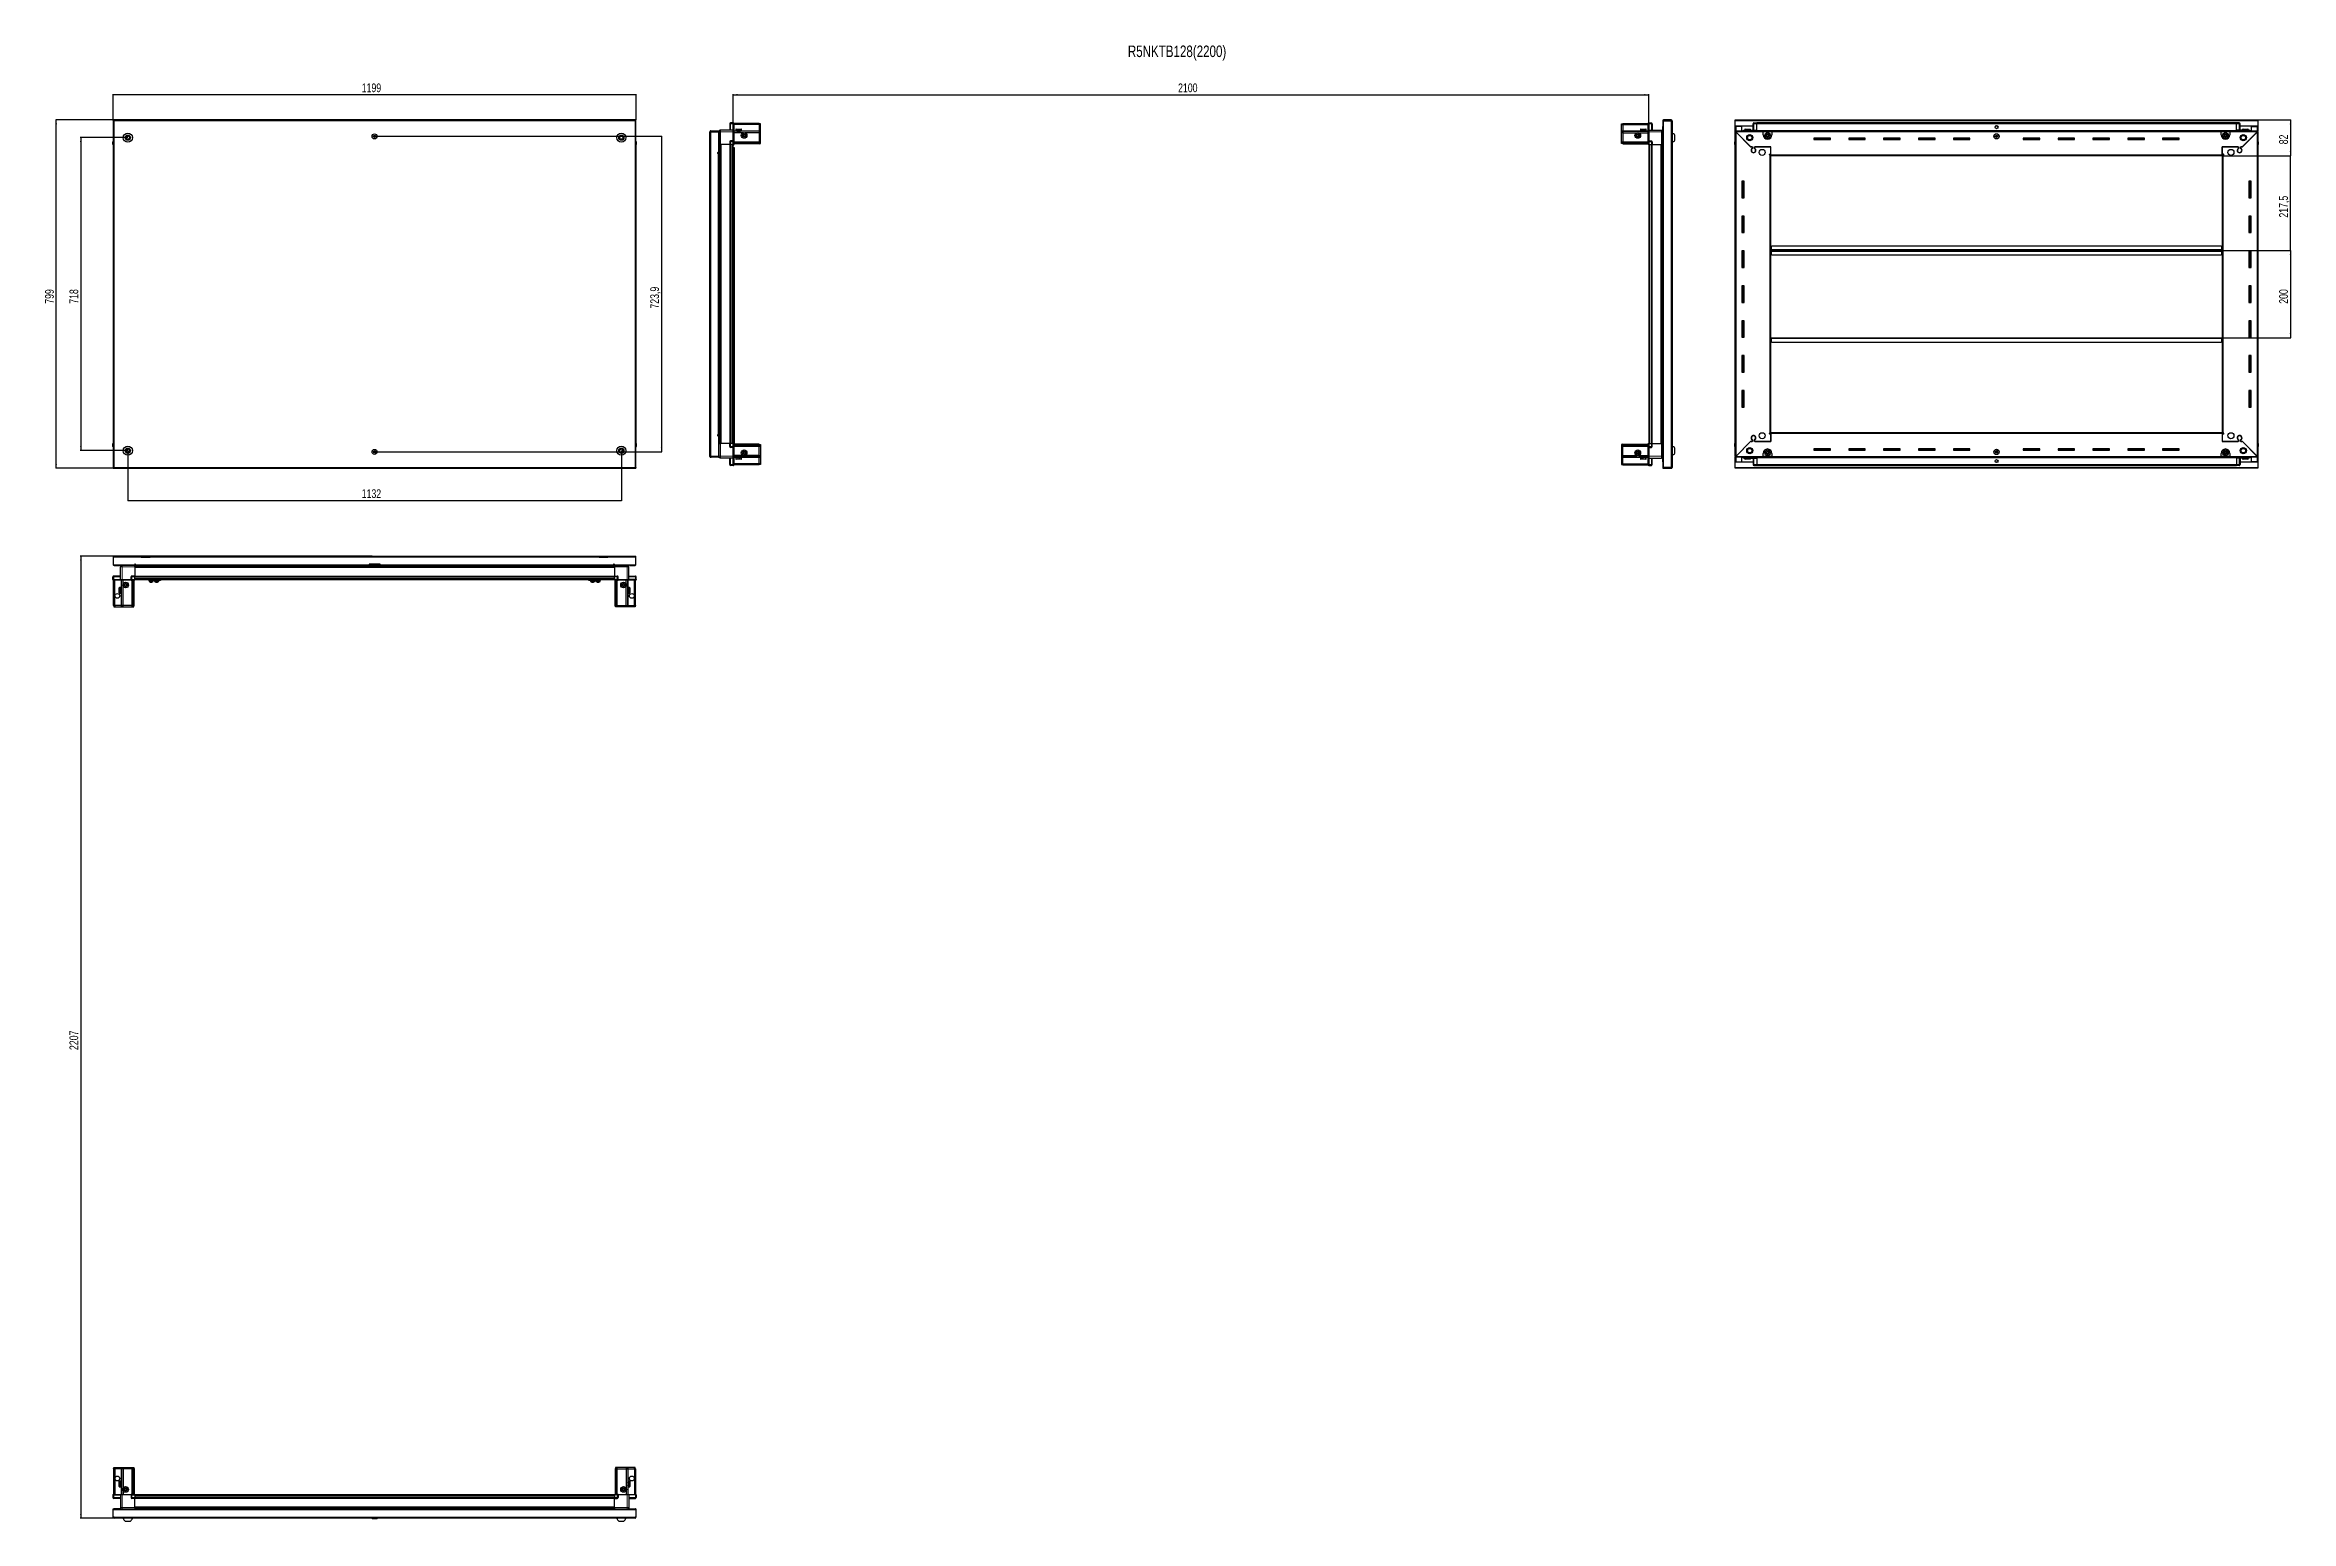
# Model space of a CAD drawing. Header units: millimetres. Extents: x 1319 to 6470, y -1638 to 1748.
import ezdxf

# ---------------------------------------------------------------- set-up
doc = ezdxf.new("R2010")
doc.units = ezdxf.units.MM
doc.layers.add('FORMAT', color=7, linetype='Continuous')
doc.styles.add('SLDTEXTSTYLE0', font='TXT', dxfattribs={"width": 0.75})
doc.dimstyles.new('SLDDIMSTYLE0', dxfattribs={"dimtxt": 20, "dimasz": 10, "dimexe": 0, "dimexo": 0.0625, "dimgap": 5, "dimtad": 2, "dimdec": 1, "dimrnd": 1e-09, "dimzin": 12, "dimdsep": 46, "dimtxsty": 'SLDTEXTSTYLE0', "dimsah": 1, "dimcen": 0.09, "dimadec": 0, "dimazin": 3, "dimtfac": 1, "dimtofl": 0, "dimtmove": 0, "dimatfit": 3, "dimfxl": 0, "dimfrac": 2, "dimtolj": 1, "dimtzin": 12, "dimarcsym": 0})

msp = doc.modelspace()

# ---------------------------------------------------------------- texts
at = {"layer": 'FORMAT', "insert": (3802.26, 1746.59), "char_height": 26.4583, "attachment_point": 1, "style": 'SLDTEXTSTYLE0'}
msp.add_mtext('R5NKTB128(2200)', dxfattribs=at)

# ---------------------------------------------------------------- blocks, each defined once
blk = doc.blocks.new('_D')
at = {"layer": 'FORMAT'}
for p, q in [((1475.1, 1575.8), (1343.7, 1575.8)), ((1344.7, 776.8), (1344.7, 1575.8)), ((1475.1, 776.8), (1343.7, 776.8))]:
    blk.add_line(p, q, dxfattribs=at)
for points in [[(1344.7, 1575.8), (1343.1, 1565.8), (1346.2, 1565.8)], [(1344.7, 776.8), (1346.2, 786.8), (1343.1, 786.8)]]:
    blk.add_solid(points, dxfattribs=at)
at = {"layer": 'FORMAT', "insert": (1318.9, 1154.2), "char_height": 20, "attachment_point": 1, "rotation": 90, "style": 'SLDTEXTSTYLE0'}
blk.add_mtext('799', dxfattribs=at)
blk = doc.blocks.new('_D_1')
at = {"layer": 'FORMAT'}
for p, q in [((1475.2, 1575.8), (1475.2, 1634.8)), ((2674.2, 1633.8), (1475.2, 1633.8)), ((2674.2, 1575.8), (2674.2, 1634.8))]:
    blk.add_line(p, q, dxfattribs=at)
for points in [[(1475.2, 1633.8), (1485.2, 1632.3), (1485.2, 1635.4)], [(2674.2, 1633.8), (2664.2, 1635.4), (2664.2, 1632.3)]]:
    blk.add_solid(points, dxfattribs=at)
at = {"layer": 'FORMAT', "insert": (2045.1, 1659.6), "char_height": 20, "attachment_point": 1, "style": 'SLDTEXTSTYLE0'}
blk.add_mtext('1199', dxfattribs=at)
blk = doc.blocks.new('_D_2')
at = {"layer": 'FORMAT'}
for p, q in [((1508.7, 817.3), (1508.7, 701.8)), ((2640.7, 817.3), (2640.7, 701.8)), ((1508.7, 702.8), (2640.7, 702.8))]:
    blk.add_line(p, q, dxfattribs=at)
for points in [[(1508.7, 702.8), (1518.7, 701.3), (1518.7, 704.4)], [(2640.7, 702.8), (2630.7, 704.4), (2630.7, 701.3)]]:
    blk.add_solid(points, dxfattribs=at)
at = {"layer": 'FORMAT', "insert": (2045.1, 728.6), "char_height": 20, "attachment_point": 1, "style": 'SLDTEXTSTYLE0'}
blk.add_mtext('1132', dxfattribs=at)
blk = doc.blocks.new('_D_3')
at = {"layer": 'FORMAT'}
for p, q in [((2074.7, 1538.3), (2733.7, 1538.3)), ((2732.7, 1538.3), (2732.7, 814.5)), ((2074.7, 814.5), (2733.7, 814.5))]:
    blk.add_line(p, q, dxfattribs=at)
for points in [[(2732.7, 1538.3), (2731.1, 1528.3), (2734.2, 1528.3)], [(2732.7, 814.5), (2734.2, 824.5), (2731.1, 824.5)]]:
    blk.add_solid(points, dxfattribs=at)
at = {"layer": 'FORMAT', "insert": (2706.9, 1143.1), "char_height": 20, "attachment_point": 1, "rotation": 90, "style": 'SLDTEXTSTYLE0'}
blk.add_mtext('723,9', dxfattribs=at)
blk = doc.blocks.new('_D_4')
at = {"layer": 'FORMAT'}
for p, q in [((1508.6, 1535.3), (1399.7, 1535.3)), ((1400.7, 1535.3), (1400.7, 817.3)), ((1508.6, 817.3), (1399.7, 817.3))]:
    blk.add_line(p, q, dxfattribs=at)
for points in [[(1400.7, 1535.3), (1399.1, 1525.3), (1402.2, 1525.3)], [(1400.7, 817.3), (1402.2, 827.3), (1399.1, 827.3)]]:
    blk.add_solid(points, dxfattribs=at)
at = {"layer": 'FORMAT', "insert": (1374.9, 1154.2), "char_height": 20, "attachment_point": 1, "rotation": 90, "style": 'SLDTEXTSTYLE0'}
blk.add_mtext('718', dxfattribs=at)
blk = doc.blocks.new('_D_5')
at = {"layer": 'FORMAT'}
for p, q in [((2897, 1519.3), (2897, 1634.8)), ((2897, 1633.8), (4997, 1633.8)), ((4997, 1519.3), (4997, 1634.8))]:
    blk.add_line(p, q, dxfattribs=at)
for points in [[(2897, 1633.8), (2907, 1632.3), (2907, 1635.4)], [(4997, 1633.8), (4987, 1635.4), (4987, 1632.3)]]:
    blk.add_solid(points, dxfattribs=at)
at = {"layer": 'FORMAT', "insert": (3917.4, 1659.6), "char_height": 20, "attachment_point": 1, "style": 'SLDTEXTSTYLE0'}
blk.add_mtext('2100', dxfattribs=at)
blk = doc.blocks.new('_D_6')
at = {"layer": 'FORMAT'}
for p, q in [((6394, 1575.8), (6469.5, 1575.8)), ((6468.5, 1575.8), (6468.5, 1493.8)), ((6312, 1493.8), (6469.5, 1493.8))]:
    blk.add_line(p, q, dxfattribs=at)
for points in [[(6468.5, 1575.8), (6467, 1565.8), (6470, 1565.8)], [(6468.5, 1493.8), (6470, 1503.8), (6467, 1503.8)]]:
    blk.add_solid(points, dxfattribs=at)
at = {"layer": 'FORMAT', "insert": (6442.7, 1520), "char_height": 20, "attachment_point": 1, "rotation": 90, "style": 'SLDTEXTSTYLE0'}
blk.add_mtext('82', dxfattribs=at)
blk = doc.blocks.new('_D_7')
at = {"layer": 'FORMAT'}
for p, q in [((6312, 1493.8), (6469.5, 1493.8)), ((6468.5, 1276.3), (6468.5, 1493.8)), ((6311, 1276.3), (6469.5, 1276.3))]:
    blk.add_line(p, q, dxfattribs=at)
for points in [[(6468.5, 1493.8), (6467, 1483.8), (6470, 1483.8)], [(6468.5, 1276.3), (6470, 1286.3), (6467, 1286.3)]]:
    blk.add_solid(points, dxfattribs=at)
at = {"layer": 'FORMAT', "insert": (6442.7, 1351.8), "char_height": 20, "attachment_point": 1, "rotation": 90, "style": 'SLDTEXTSTYLE0'}
blk.add_mtext('217,5', dxfattribs=at)
blk = doc.blocks.new('_D_8')
at = {"layer": 'FORMAT'}
for p, q in [((6311, 1276.3), (6469.5, 1276.3)), ((6468.5, 1276.3), (6468.5, 1076.3)), ((6311, 1076.3), (6469.5, 1076.3))]:
    blk.add_line(p, q, dxfattribs=at)
for points in [[(6468.5, 1276.3), (6467, 1266.3), (6470, 1266.3)], [(6468.5, 1076.3), (6470, 1086.3), (6467, 1086.3)]]:
    blk.add_solid(points, dxfattribs=at)
at = {"layer": 'FORMAT', "insert": (6442.7, 1154.2), "char_height": 20, "attachment_point": 1, "rotation": 90, "style": 'SLDTEXTSTYLE0'}
blk.add_mtext('200', dxfattribs=at)
blk = doc.blocks.new('_D_9')
at = {"layer": 'FORMAT'}
for p, q in [((2068.9, 575.4), (1399.7, 575.4)), ((1400.7, 575.4), (1400.7, -1631.6)), ((1477.2, -1631.6), (1399.7, -1631.6))]:
    blk.add_line(p, q, dxfattribs=at)
for points in [[(1400.7, 575.4), (1399.1, 565.4), (1402.2, 565.4)], [(1400.7, -1631.6), (1402.2, -1621.6), (1399.1, -1621.6)]]:
    blk.add_solid(points, dxfattribs=at)
at = {"layer": 'FORMAT', "insert": (1374.9, -557.7), "char_height": 20, "attachment_point": 1, "rotation": 90, "style": 'SLDTEXTSTYLE0'}
blk.add_mtext('2207', dxfattribs=at)

# ---------------------------------------------------------------- dimensions: what is measured, and where the dimension line sits
at = {"layer": 'FORMAT'}
for base, p1, p2, picture, middle in [((1475.16, 1633.82), (2674.16, 1575.82), (1475.16, 1575.82), '_D_1', (2074.66, 1633.82)), ((2640.66, 702.82), (1508.66, 817.32), (2640.66, 817.32), '_D_2', (2074.66, 702.82))]:
    dim = msp.add_linear_dim(base=base, p1=p1, p2=p2, dimstyle='SLDDIMSTYLE0', dxfattribs=at)
    dim.commit()
    dim.dimension.update_dxf_attribs({"geometry": picture, "text_midpoint": middle, "dimtype": 160})
for base, p1, p2, angle, picture, middle in [((4996.98, 1633.82), (2896.98, 1519.32), (4996.98, 1519.32), 0, '_D_5', (3946.98, 1633.82)), ((1344.66, 1575.82), (1475.16, 776.82), (1475.16, 1575.82), 90, '_D', (1344.66, 1176.32)), ((6468.5, 1493.82), (6394, 1575.82), (6312, 1493.82), 90, '_D_6', (6468.5, 1534.82)), ((1400.66, 817.32), (1508.66, 1535.32), (1508.66, 817.32), 90, '_D_4', (1400.66, 1176.32)), ((2732.65769824, 814.47343353), (2074.65734134, 1538.32343353), (2074.65734134, 814.47343353), 90, '_D_3', (2732.65769824, 1176.39843353)), ((6468.5, 1493.82), (6311, 1276.32), (6312, 1493.82), 90, '_D_7', (6468.5, 1385.07)), ((6468.5, 1076.32), (6311, 1276.32), (6311, 1076.32), 90, '_D_8', (6468.5, 1176.32)), ((1400.66, -1631.62), (2068.87, 575.38), (1477.26, -1631.62), 90, '_D_9', (1400.66, -528.12))]:
    dim = msp.add_linear_dim(base=base, p1=p1, p2=p2, angle=angle, dimstyle='SLDDIMSTYLE0', dxfattribs=at)
    dim.commit()
    dim.dimension.update_dxf_attribs({"geometry": picture, "text_midpoint": middle, "dimtype": 160})

# ---------------------------------------------------------------- linework, layer by layer
at = {"color": 7, "linetype": 'Continuous', "lineweight": 25}
for p, q in [((1475.16, 1574.32), (1475.16, 1575.82)), ((1477.26, 1575.82), (1475.16, 1575.82)), ((1475.16, 1574.32), (1477.26, 1574.32)), ((1475.16, 1574.32), (1475.16, 1573.72)), ((1475.16, 1573.72), (1475.16, 778.92)), ((1475.16, 1573.72), (1477.26, 1573.72)), ((1477.26, 1575.82), (1477.26, 1573.72)), ((2672.06, 1575.82), (1477.26, 1575.82)), ((2672.06, 1573.72), (2672.06, 1575.82)), ((2674.16, 1575.82), (2672.06, 1575.82)), ((2672.06, 1574.32), (2674.16, 1574.32)), ((2672.06, 1573.72), (2674.16, 1573.72)), ((2674.16, 1574.32), (2674.16, 1575.82)), ((2674.16, 1573.72), (2674.16, 1574.32)), ((2674.16, 778.92), (2674.16, 1573.72)), ((2845.13, 1548.47), (2843.63, 1548.47)), ((2843.63, 1547.97), (2843.63, 1548.47)), ((2843.63, 804.67), (2843.63, 1547.97)), ((2845.73, 1549.07), (2845.73, 1550.57)), ((2845.73, 1550.57), (2846.63, 1550.57)), ((2845.73, 1549.07), (2846.63, 1549.07)), ((2845.73, 1548.57), (2863.13, 1548.57)), ((2846.63, 1549.07), (2846.63, 1550.57)), ((2846.63, 1550.57), (2863.13, 1550.57)), ((2846.63, 1549.07), (2863.13, 1549.07)), ((2863.13, 1549.07), (2863.13, 1550.57)), ((2864.63, 1548.57), (2863.13, 1548.57)), ((2863.13, 1548.57), (2863.13, 1501.07)), ((2864.63, 1548.32), (2864.63, 1519.32)), ((2897.13, 1552.32), (2868.13, 1552.32)), ((2889.13, 1567.32), (2889.13, 1552.32)), ((2897.13, 1569.32), (2891.13, 1569.32)), ((2897.13, 1569.32), (2897.46, 1569.32)), ((2897.13, 1569.32), (2897.13, 1567.32)), ((2897.13, 1552.52), (2897.13, 1567.32)), ((2897.13, 1552.52), (2897.13, 1567.32)), ((2897.13, 1552.32), (2897.13, 1552.52)), ((2897.13, 1552.32), (2898.33, 1552.32)), ((2897.13, 1548.32), (2897.13, 1552.32)), ((2897.13, 1528.02), (2897.13, 1548.32)), ((2898.33, 1568.82), (2897.46, 1569.32)), ((2898.33, 1567.32), (2898.33, 1568.82)), ((2956.63, 1567.82), (2898.33, 1567.82)), ((2898.33, 1567.32), (2898.33, 1552.52)), ((2956.63, 1565.32), (2898.33, 1565.32)), ((2898.33, 1552.52), (2898.33, 1552.32)), ((2898.33, 1552.32), (2898.33, 1548.32)), ((2956.63, 1549.82), (2898.33, 1549.82)), ((2898.33, 1548.32), (2898.33, 1528.02)), ((2919.63, 1546.32), (2898.33, 1546.32)), ((2903.13, 1554.22), (2903.13, 1551.82)), ((2903.13, 1551.82), (2903.13, 1551.32)), ((2903.13, 1551.32), (2903.26, 1551.32)), ((2903.45, 1551.82), (2903.26, 1551.82)), ((2903.26, 1551.82), (2903.26, 1551.32)), ((2903.26, 1551.32), (2903.45, 1551.32)), ((2903.45, 1551.82), (2903.45, 1551.32)), ((2903.45, 1551.32), (2903.98, 1551.32)), ((2903.93, 1555.02), (2911.09, 1555.02)), ((2904.38, 1551.82), (2903.98, 1551.82)), ((2903.98, 1551.82), (2903.98, 1551.32)), ((2903.98, 1551.32), (2904.38, 1551.32)), ((2904.38, 1551.82), (2904.38, 1551.32)), ((2904.38, 1551.32), (2905.25, 1551.32)), ((2905.23, 1551.32), (2905.23, 1551.22)), ((2905.23, 1551.22), (2914.03, 1551.22)), ((2905.82, 1551.82), (2905.25, 1551.82)), ((2905.25, 1551.82), (2905.25, 1551.32)), ((2905.25, 1551.32), (2905.82, 1551.32)), ((2905.63, 1550.82), (2906.32, 1550.34)), ((2905.63, 1550.82), (2910.66, 1550.82)), ((2906.32, 1550.34), (2905.63, 1549.86)), ((2905.63, 1549.86), (2905.63, 1549.82)), ((2905.63, 1549.86), (2910.66, 1549.86)), ((2905.82, 1551.82), (2905.82, 1551.32)), ((2905.82, 1551.32), (2906.95, 1551.32)), ((2906.32, 1550.34), (2910.48, 1550.34)), ((2907.64, 1551.82), (2906.95, 1551.82)), ((2906.95, 1551.82), (2906.95, 1551.32)), ((2906.95, 1551.32), (2907.64, 1551.32)), ((2907.64, 1551.82), (2907.64, 1551.32)), ((2907.64, 1551.32), (2908.91, 1551.32)), ((2909.65, 1551.82), (2908.91, 1551.82)), ((2908.91, 1551.82), (2908.91, 1551.32)), ((2908.91, 1551.32), (2909.14, 1551.32)), ((2909.14, 1551.82), (2909.14, 1551.32)), ((2909.64, 1551.82), (2909.64, 1551.32)), ((2909.64, 1551.32), (2909.65, 1551.32)), ((2909.65, 1551.82), (2909.65, 1551.32)), ((2909.65, 1551.32), (2910.94, 1551.32)), ((2910.48, 1550.34), (2912.94, 1550.34)), ((2910.66, 1550.82), (2913.63, 1550.82)), ((2910.66, 1549.86), (2913.63, 1549.86)), ((2911.65, 1551.82), (2910.94, 1551.82)), ((2910.94, 1551.82), (2910.94, 1551.32)), ((2911, 1551.82), (2911, 1551.32)), ((2911, 1551.32), (2911.65, 1551.32)), ((2911.09, 1555.02), (2915.33, 1555.02)), ((2911.65, 1551.82), (2911.65, 1551.32)), ((2911.65, 1551.32), (2912.84, 1551.32)), ((2913.46, 1551.82), (2912.84, 1551.82)), ((2912.84, 1551.82), (2912.84, 1551.32)), ((2912.84, 1551.32), (2913.46, 1551.32)), ((2912.94, 1550.34), (2913.63, 1550.82)), ((2913.63, 1549.86), (2912.94, 1550.34)), ((2913.46, 1551.82), (2913.46, 1551.32)), ((2913.46, 1551.32), (2914.43, 1551.32)), ((2913.63, 1549.82), (2913.63, 1549.86)), ((2914.03, 1551.22), (2914.03, 1551.32)), ((2914.9, 1551.82), (2914.43, 1551.82)), ((2914.43, 1551.82), (2914.43, 1551.32)), ((2914.43, 1551.32), (2914.9, 1551.32)), ((2914.9, 1551.82), (2914.9, 1551.32)), ((2914.9, 1551.32), (2915.55, 1551.32)), ((2915.82, 1551.82), (2915.55, 1551.82)), ((2915.55, 1551.82), (2915.55, 1551.32)), ((2915.55, 1551.32), (2915.82, 1551.32)), ((2915.82, 1551.82), (2915.82, 1551.32)), ((2915.82, 1551.32), (2916.09, 1551.32)), ((2916.13, 1551.82), (2916.09, 1551.82)), ((2916.09, 1551.82), (2916.09, 1551.32)), ((2916.09, 1551.32), (2916.13, 1551.32)), ((2916.13, 1551.82), (2916.13, 1554.22)), ((2916.13, 1551.82), (2916.13, 1551.32)), ((2956.63, 1546.32), (2924.63, 1546.32)), ((2956.63, 1567.82), (2956.63, 1565.32)), ((2959.63, 1567.02), (2956.63, 1567.82)), ((2956.63, 1565.32), (2956.63, 1550.82)), ((2959.63, 1565.17), (2956.63, 1565.32)), ((2956.63, 1550.82), (2956.63, 1549.82)), ((2956.63, 1549.82), (2956.63, 1546.32)), ((2959.63, 1549.02), (2956.63, 1549.82)), ((2956.63, 1546.32), (2956.63, 1525.82)), ((2956.63, 1546.32), (2959.63, 1545.99)), ((2959.63, 1565.17), (2959.63, 1567.02)), ((2959.63, 1550.82), (2959.63, 1565.17)), ((2959.63, 1549.02), (2959.63, 1550.82)), ((2959.63, 1545.99), (2959.63, 1549.02)), ((2959.63, 1525.82), (2959.63, 1545.99)), ((4934.33, 1567.02), (4937.33, 1567.82)), ((4934.33, 1565.17), (4934.33, 1567.02)), ((4934.33, 1565.17), (4937.33, 1565.32)), ((4934.33, 1550.82), (4934.33, 1565.17)), ((4934.33, 1549.02), (4934.33, 1550.82)), ((4934.33, 1549.02), (4937.33, 1549.82)), ((4934.33, 1545.99), (4934.33, 1549.02)), ((4937.33, 1546.32), (4934.33, 1545.99)), ((4934.33, 1525.82), (4934.33, 1545.99)), ((4937.33, 1567.82), (4937.33, 1565.32)), ((4937.33, 1567.82), (4995.63, 1567.82)), ((4937.33, 1565.32), (4937.33, 1550.82)), ((4937.33, 1565.32), (4995.63, 1565.32)), ((4937.33, 1550.82), (4937.33, 1549.82)), ((4937.33, 1549.82), (4937.33, 1546.32)), ((4937.33, 1549.82), (4995.63, 1549.82)), ((4937.33, 1546.32), (4937.33, 1525.82)), ((4937.33, 1546.32), (4969.33, 1546.32)), ((4974.33, 1546.32), (4995.63, 1546.32)), ((4977.83, 1554.22), (4977.83, 1551.32)), ((4977.83, 1551.32), (4977.86, 1551.32)), ((4977.98, 1551.82), (4977.86, 1551.82)), ((4977.86, 1551.82), (4977.86, 1551.32)), ((4977.86, 1551.32), (4977.98, 1551.32)), ((4977.98, 1551.82), (4977.98, 1551.32)), ((4977.98, 1551.32), (4978.39, 1551.32)), ((4978.73, 1551.82), (4978.39, 1551.82)), ((4978.39, 1551.82), (4978.39, 1551.32)), ((4978.39, 1551.32), (4978.73, 1551.32)), ((4978.63, 1555.02), (4990.03, 1555.02)), ((4978.73, 1551.82), (4978.73, 1551.32)), ((4978.73, 1551.32), (4979.51, 1551.32)), ((4980.03, 1551.82), (4979.51, 1551.82)), ((4979.51, 1551.82), (4979.51, 1551.32)), ((4979.51, 1551.32), (4980.03, 1551.32)), ((4979.93, 1551.32), (4979.93, 1551.22)), ((4979.93, 1551.22), (4988.73, 1551.22)), ((4980.03, 1551.82), (4980.03, 1551.32)), ((4980.03, 1551.32), (4981.09, 1551.32)), ((4980.33, 1550.82), (4981.02, 1550.34)), ((4980.33, 1550.82), (4988.33, 1550.82)), ((4981.02, 1550.34), (4980.33, 1549.86)), ((4980.33, 1549.86), (4980.33, 1549.82)), ((4980.33, 1549.86), (4988.33, 1549.86)), ((4981.02, 1550.34), (4987.64, 1550.34)), ((4981.75, 1551.82), (4981.09, 1551.82)), ((4981.09, 1551.82), (4981.09, 1551.32)), ((4981.09, 1551.32), (4981.75, 1551.32)), ((4981.75, 1551.82), (4981.75, 1551.32)), ((4981.75, 1551.32), (4982.99, 1551.32)), ((4983.72, 1551.82), (4982.99, 1551.82)), ((4982.99, 1551.82), (4982.99, 1551.32)), ((4982.99, 1551.32), (4983.42, 1551.32)), ((4983.42, 1551.82), (4983.42, 1551.32)), ((4983.72, 1551.82), (4983.72, 1551.32)), ((4983.72, 1551.32), (4985.02, 1551.32)), ((4985.75, 1551.82), (4985.02, 1551.82)), ((4985.02, 1551.82), (4985.02, 1551.32)), ((4985.29, 1551.82), (4985.29, 1551.32)), ((4985.29, 1551.32), (4985.75, 1551.32)), ((4985.75, 1551.82), (4985.75, 1551.32)), ((4985.75, 1551.32), (4986.98, 1551.32)), ((4987.64, 1551.82), (4986.98, 1551.82)), ((4986.98, 1551.82), (4986.98, 1551.32)), ((4986.98, 1551.32), (4987.64, 1551.32)), ((4987.64, 1551.82), (4987.64, 1551.32)), ((4987.64, 1551.32), (4988.69, 1551.32)), ((4987.64, 1550.34), (4988.33, 1550.82)), ((4988.33, 1549.86), (4987.64, 1550.34)), ((4988.33, 1549.82), (4988.33, 1549.86)), ((4989.21, 1551.82), (4988.69, 1551.82)), ((4988.69, 1551.82), (4988.69, 1551.32)), ((4988.69, 1551.32), (4989.21, 1551.32)), ((4988.73, 1551.22), (4988.73, 1551.32)), ((4989.21, 1551.82), (4989.21, 1551.32)), ((4989.21, 1551.32), (4989.96, 1551.32)), ((4990.29, 1551.82), (4989.96, 1551.82)), ((4989.96, 1551.82), (4989.96, 1551.32)), ((4989.96, 1551.32), (4990.29, 1551.32)), ((4990.29, 1551.82), (4990.29, 1551.32)), ((4990.29, 1551.32), (4990.69, 1551.32)), ((4990.8, 1551.82), (4990.69, 1551.82)), ((4990.69, 1551.82), (4990.69, 1551.32)), ((4990.69, 1551.32), (4990.8, 1551.32)), ((4990.8, 1551.82), (4990.8, 1551.32)), ((4990.8, 1551.32), (4990.83, 1551.32)), ((4990.83, 1551.32), (4990.83, 1554.22)), ((4996.49, 1569.32), (4995.63, 1568.82)), ((4996.49, 1569.32), (4995.63, 1568.82)), ((4995.63, 1568.82), (4995.63, 1567.32)), ((4995.63, 1552.52), (4995.63, 1567.32)), ((4995.63, 1552.32), (4995.63, 1552.52)), ((4996.83, 1552.32), (4995.63, 1552.32)), ((4995.63, 1548.32), (4995.63, 1552.32)), ((4995.63, 1528.02), (4995.63, 1548.32)), ((4996.83, 1569.32), (4996.49, 1569.32)), ((4996.83, 1569.32), (4996.49, 1569.32)), ((4996.83, 1567.32), (4996.83, 1569.32)), ((4996.83, 1569.32), (4996.83, 1569.32)), ((4996.83, 1569.32), (5002.83, 1569.32)), ((4996.83, 1567.32), (4996.83, 1552.52)), ((4996.83, 1552.52), (4996.83, 1552.32)), ((4996.83, 1552.32), (4996.83, 1548.32)), ((4996.83, 1552.32), (5025.83, 1552.32)), ((4996.83, 1548.32), (4996.83, 1528.02)), ((5004.83, 1567.32), (5004.83, 1552.32)), ((5028.73, 1560.82), (5028.73, 791.82)), ((5028.73, 1560.82), (5030.83, 1560.82)), ((5028.83, 1573.72), (5028.83, 1561.32)), ((5028.83, 1561.32), (5030.33, 1561.32)), ((5030.33, 1573.72), (5030.33, 1561.32)), ((5030.83, 1560.82), (5030.83, 1573.72)), ((5030.83, 1573.72), (5048.23, 1573.72)), ((5048.23, 1575.82), (5030.93, 1575.82)), ((5048.23, 1574.32), (5030.93, 1574.32)), ((5048.23, 1574.32), (5048.23, 1575.82)), ((5048.23, 1573.72), (5050.33, 1573.72)), ((5050.33, 1573.72), (5050.33, 778.92)), ((5195, 1575.82), (6394, 1575.82)), ((5195, 1573.72), (5195, 1575.82)), ((5195, 1561.32), (5195, 1573.72)), ((5236, 1561.32), (5195, 1561.32)), ((5195, 1560.82), (5195, 1561.32)), ((5195, 1550.57), (5195, 1560.82)), ((5195, 1560.82), (5197.1, 1560.82)), ((5195, 1549.07), (5195, 1550.57)), ((5195, 1550.57), (5196, 1550.57)), ((5195, 1548.57), (5195, 1549.07)), ((5195, 1549.07), (5196, 1549.07)), ((5195, 804.07), (5195, 1548.57)), ((5196.5, 1548.57), (5195, 1548.57)), ((5196, 1550.57), (5259.5, 1550.57)), ((5196, 1549.07), (5196, 1550.57)), ((5196.5, 1560.82), (5196.5, 1561.32)), ((5196.6, 1548.47), (5230.5, 1514.57)), ((5210, 1560.82), (5197.1, 1560.82)), ((5231.2, 1513.87), (5197.1, 1547.97)), ((5210, 1550.57), (5210, 1560.82)), ((5215.5, 1552.32), (5244.5, 1552.32)), ((5217, 1554.22), (5217, 1552.32)), ((5217.8, 1555.02), (5229.2, 1555.02)), ((5230, 1552.32), (5230, 1554.22)), ((5236, 1552.32), (5236, 1567.32)), ((5236.68, 1568.82), (5236.67, 1568.82)), ((5238, 1569.32), (5244.5, 1569.32)), ((5238, 1569.32), (5244.5, 1569.32)), ((5244.42, 1550.57), (5244.5, 1552.29)), ((5244.5, 1569.32), (5244.5, 1569.32)), ((5244.5, 1569.32), (5244.5, 1569.32)), ((5244.5, 1569.32), (5244.5, 1567.32)), ((6344.5, 1569.17), (5244.5, 1569.17)), ((5244.5, 1552.32), (5244.5, 1567.32)), ((5244.5, 1552.32), (5244.5, 1551.82)), ((5244.5, 1551.17), (6344.5, 1551.17)), ((5259.5, 1548.47), (5259.5, 1550.57)), ((5259.5, 1550.57), (5279.5, 1550.57)), ((5259.5, 1549.07), (5279.5, 1549.07)), ((5259.5, 1541.57), (5259.5, 1548.47)), ((5279.5, 1550.57), (6309.5, 1550.57)), ((5279.5, 1550.57), (5279.5, 1548.47)), ((5279.5, 1548.47), (5279.5, 1541.57)), ((5797.37, 1561.32), (5791.63, 1561.32)), ((6309.5, 1548.47), (6309.5, 1550.57)), ((6309.5, 1550.57), (6329.5, 1550.57)), ((6309.5, 1549.07), (6329.5, 1549.07)), ((6309.5, 1541.57), (6309.5, 1548.47)), ((6329.5, 1550.57), (6329.5, 1548.47)), ((6329.5, 1550.57), (6393, 1550.57)), ((6329.5, 1548.47), (6329.5, 1541.57)), ((6344.5, 1569.32), (6344.5, 1569.32)), ((6351, 1569.32), (6344.5, 1569.32)), ((6351, 1569.32), (6344.5, 1569.32)), ((6344.5, 1569.32), (6344.5, 1567.32)), ((6344.5, 1552.32), (6344.5, 1567.32)), ((6344.5, 1552.32), (6344.5, 1551.82)), ((6373.5, 1552.32), (6344.5, 1552.32)), ((6344.5, 1552.29), (6344.57, 1550.57)), ((6353, 1567.32), (6353, 1567.32)), ((6353, 1552.32), (6353, 1567.32)), ((6394, 1561.32), (6353, 1561.32)), ((6391.9, 1547.97), (6357.8, 1513.87)), ((6358.5, 1514.57), (6392.4, 1548.47)), ((6359, 1554.22), (6359, 1552.32)), ((6359.8, 1555.02), (6371.2, 1555.02)), ((6372, 1552.32), (6372, 1554.22)), ((6379, 1550.57), (6379, 1560.82)), ((6379, 1560.82), (6391.9, 1560.82)), ((6391.9, 1560.82), (6394, 1560.82)), ((6392.5, 1560.82), (6392.5, 1561.32)), ((6392.5, 1548.57), (6394, 1548.57)), ((6393, 1549.07), (6393, 1550.57)), ((6393, 1550.57), (6394, 1550.57)), ((6393, 1549.07), (6394, 1549.07)), ((6394, 1575.82), (6394, 1573.72)), ((6394, 1573.72), (6394, 1561.32)), ((6394, 1560.82), (6394, 1561.32)), ((6394, 1560.82), (6394, 1550.57)), ((6394, 1549.07), (6394, 1550.57)), ((6394, 1549.07), (6394, 1548.57)), ((6394, 1548.57), (6394, 804.07)), ((1474.66, 1525.82), (1474.66, 1519.32)), ((1474.66, 1519.32), (1474.66, 1525.82)), ((1474.66, 1519.32), (1474.66, 1519.32)), ((1475.16, 1519.32), (1474.66, 1519.32)), ((1474.81, 1519.32), (1474.81, 833.32)), ((2674.16, 1527.15), (2674.16, 1527.15)), ((2674.16, 1519.32), (2674.66, 1519.32)), ((2674.51, 833.32), (2674.51, 1519.32)), ((2674.66, 1525.82), (2674.66, 1519.32)), ((2674.66, 1519.32), (2674.66, 1525.82)), ((2674.66, 1519.32), (2674.66, 1519.32)), ((2674.66, 1519.32), (2674.66, 1519.32)), ((2843.63, 1543.96), (2843.33, 1543.96)), ((2843.33, 1532.39), (2843.33, 1543.96)), ((2843.33, 1532.39), (2843.63, 1532.39)), ((2863.13, 1501.07), (2861.78, 1501.07)), ((2861.78, 1499.07), (2862.53, 1499.07)), ((2862.53, 1499.07), (2864.63, 1499.07)), ((2863.13, 1522.07), (2864.63, 1522.07)), ((2864.63, 1519.32), (2863.13, 1519.32)), ((2864.63, 1499.07), (2864.63, 853.57)), ((2865.28, 833.32), (2865.28, 1519.32)), ((2867.07, 1519.32), (2867.07, 833.32)), ((2867.1, 1519.32), (2867.1, 833.32)), ((2889.13, 1519.32), (2868.13, 1519.32)), ((2889.13, 1525.82), (2889.13, 1519.32)), ((2889.13, 1519.32), (2891.13, 1519.32)), ((2889.78, 833.32), (2889.78, 1519.32)), ((2897.13, 1527.82), (2891.13, 1527.82)), ((2897.13, 1519.32), (2891.13, 1519.32)), ((2896.98, 833.32), (2896.98, 1519.32)), ((2896.98, 1512.32), (2899.48, 1512.32)), ((2897.13, 1527.82), (2897.13, 1528.02)), ((2897.13, 1527.82), (2897.13, 1525.82)), ((2897.13, 1527.82), (2898.33, 1527.82)), ((2897.13, 1519.32), (2897.13, 1525.82)), ((2897.13, 1519.32), (2897.13, 1525.82)), ((2897.13, 1519.32), (2897.46, 1519.32)), ((2897.13, 1519.32), (2897.13, 1519.32)), ((2897.46, 1519.32), (2897.46, 1525.82)), ((2898.33, 1519.32), (2897.46, 1519.32)), ((2897.46, 1519.32), (2897.46, 1519.32)), ((2898.33, 1528.02), (2898.33, 1527.82)), ((2898.33, 1527.15), (2898.33, 1527.82)), ((2898.33, 1527.15), (2898.33, 1519.32)), ((2956.63, 1524.82), (2898.33, 1524.82)), ((2956.63, 1523.82), (2898.33, 1523.82)), ((2956.63, 1522.32), (2898.33, 1522.32)), ((2956.63, 1520.82), (2898.33, 1520.82)), ((2899.48, 1512.32), (2899.48, 838.82)), ((2956.63, 1525.82), (2956.63, 1524.82)), ((2956.63, 1524.82), (2956.63, 1523.82)), ((2956.63, 1524.82), (2959.63, 1524.02)), ((2956.63, 1523.82), (2956.63, 1522.32)), ((2956.63, 1523.82), (2959.63, 1523.28)), ((2956.63, 1522.32), (2959.63, 1522.78)), ((2956.63, 1522.32), (2956.63, 1520.82)), ((2956.63, 1520.82), (2959.63, 1521.63)), ((2959.63, 1524.02), (2959.63, 1525.82)), ((2959.63, 1523.28), (2959.63, 1524.02)), ((2959.63, 1522.78), (2959.63, 1523.28)), ((2959.63, 1521.63), (2959.63, 1522.78)), ((4934.33, 1524.02), (4934.33, 1525.82)), ((4937.33, 1524.82), (4934.33, 1524.02)), ((4934.33, 1523.28), (4934.33, 1524.02)), ((4937.33, 1523.82), (4934.33, 1523.28)), ((4934.33, 1522.78), (4934.33, 1523.28)), ((4937.33, 1522.32), (4934.33, 1522.78)), ((4934.33, 1521.63), (4934.33, 1522.78)), ((4937.33, 1520.82), (4934.33, 1521.63)), ((4937.33, 1525.82), (4937.33, 1524.82)), ((4937.33, 1524.82), (4937.33, 1523.82)), ((4937.33, 1524.82), (4995.63, 1524.82)), ((4937.33, 1523.82), (4937.33, 1522.32)), ((4937.33, 1523.82), (4995.63, 1523.82)), ((4937.33, 1522.32), (4995.63, 1522.32)), ((4937.33, 1522.32), (4937.33, 1520.82)), ((4937.33, 1520.82), (4995.63, 1520.82)), ((4995.63, 1527.82), (4995.63, 1528.02)), ((4996.83, 1527.82), (4995.63, 1527.82)), ((4995.63, 1527.82), (4995.63, 1527.15)), ((4995.63, 1519.32), (4995.63, 1527.15)), ((4996.49, 1519.32), (4995.63, 1519.32)), ((4996.49, 1525.82), (4996.49, 1519.32)), ((4996.83, 1519.32), (4996.49, 1519.32)), ((4996.83, 1528.02), (4996.83, 1527.82)), ((4996.83, 1525.82), (4996.83, 1527.82)), ((4996.83, 1527.82), (5002.83, 1527.82)), ((4996.83, 1525.82), (4996.83, 1527.82)), ((4996.83, 1525.82), (4996.83, 1519.32)), ((4996.83, 1519.32), (5002.83, 1519.32)), ((4996.98, 1519.32), (4996.98, 833.32)), ((5004.83, 1519.32), (5002.83, 1519.32)), ((5004.18, 1519.32), (5004.18, 833.32)), ((5004.83, 1525.82), (5004.83, 1519.32)), ((5004.83, 1519.32), (5025.83, 1519.32)), ((5026.85, 833.32), (5026.85, 1519.32)), ((5026.88, 833.32), (5026.88, 1519.32)), ((5028.68, 1519.32), (5028.68, 833.32)), ((5056.93, 1529.32), (5056.93, 1541.32)), ((5194.5, 1525.82), (5194.5, 1519.32)), ((5194.5, 1519.32), (5194.5, 1525.82)), ((5194.5, 1519.32), (5194.5, 1519.32)), ((5195, 1519.32), (5194.5, 1519.32)), ((5194.65, 1519.32), (5194.65, 833.32)), ((5230.5, 1514.57), (5234.7, 1514.57)), ((5231.9, 1514.57), (5231.2, 1513.87)), ((5234, 1514.57), (5231.9, 1514.57)), ((5234, 1514.57), (5234, 1510.68)), ((5234.7, 1514.57), (5234.7, 1510.29)), ((5235, 1501.71), (5235, 1500.95)), ((5239.3, 1514.57), (5277, 1514.57)), ((5239.3, 1510.29), (5239.3, 1514.57)), ((5240, 1510.68), (5240, 1514.57)), ((5277, 1514.57), (5240, 1514.57)), ((5274.15, 1497.32), (5277, 1497.32)), ((5274.9, 1495.32), (5274.15, 1495.32)), ((5274.9, 1495.32), (5277, 1495.32)), ((5277, 1496.32), (5275, 1496.32)), ((5275, 1496.32), (5275, 1495.32)), ((5277, 1495.92), (5277, 1514.57)), ((5277, 1497.32), (5277, 1514.57)), ((5277, 1493.82), (5277, 1495.92)), ((5413.5, 1534.32), (5375.5, 1534.32)), ((5375.5, 1534.32), (5375.5, 1530.82)), ((5413.5, 1531.57), (5375.5, 1531.57)), ((5375.5, 1530.82), (5413.5, 1530.82)), ((5413.5, 1530.82), (5413.5, 1534.32)), ((5493.5, 1534.32), (5455.5, 1534.32)), ((5455.5, 1534.32), (5455.5, 1530.82)), ((5493.5, 1531.57), (5455.5, 1531.57)), ((5455.5, 1530.82), (5493.5, 1530.82)), ((5493.5, 1530.82), (5493.5, 1534.32)), ((5573.5, 1534.32), (5535.5, 1534.32)), ((5535.5, 1534.32), (5535.5, 1530.82)), ((5573.5, 1531.57), (5535.5, 1531.57)), ((5535.5, 1530.82), (5573.5, 1530.82)), ((5573.5, 1530.82), (5573.5, 1534.32)), ((5653.5, 1534.32), (5615.5, 1534.32)), ((5615.5, 1534.32), (5615.5, 1530.82)), ((5653.5, 1531.57), (5615.5, 1531.57)), ((5615.5, 1530.82), (5653.5, 1530.82)), ((5653.5, 1530.82), (5653.5, 1534.32)), ((5733.5, 1534.32), (5695.5, 1534.32)), ((5695.5, 1534.32), (5695.5, 1530.82)), ((5733.5, 1531.57), (5695.5, 1531.57)), ((5695.5, 1530.82), (5733.5, 1530.82)), ((5733.5, 1530.82), (5733.5, 1534.32)), ((5893.5, 1534.32), (5855.5, 1534.32)), ((5855.5, 1534.32), (5855.5, 1530.82)), ((5893.5, 1531.57), (5855.5, 1531.57)), ((5855.5, 1530.82), (5893.5, 1530.82)), ((5893.5, 1530.82), (5893.5, 1534.32)), ((5973.5, 1534.32), (5935.5, 1534.32)), ((5935.5, 1534.32), (5935.5, 1530.82)), ((5973.5, 1531.57), (5935.5, 1531.57)), ((5935.5, 1530.82), (5973.5, 1530.82)), ((5973.5, 1530.82), (5973.5, 1534.32)), ((6053.5, 1534.32), (6015.5, 1534.32)), ((6015.5, 1534.32), (6015.5, 1530.82)), ((6053.5, 1531.57), (6015.5, 1531.57)), ((6015.5, 1530.82), (6053.5, 1530.82)), ((6053.5, 1530.82), (6053.5, 1534.32)), ((6133.5, 1534.32), (6095.5, 1534.32)), ((6095.5, 1534.32), (6095.5, 1530.82)), ((6133.5, 1531.57), (6095.5, 1531.57)), ((6095.5, 1530.82), (6133.5, 1530.82)), ((6133.5, 1530.82), (6133.5, 1534.32)), ((6213.5, 1534.32), (6175.5, 1534.32)), ((6175.5, 1534.32), (6175.5, 1530.82)), ((6213.5, 1531.57), (6175.5, 1531.57)), ((6175.5, 1530.82), (6213.5, 1530.82)), ((6213.5, 1530.82), (6213.5, 1534.32)), ((6312, 1514.57), (6349.7, 1514.57)), ((6312, 1495.92), (6312, 1514.57)), ((6312, 1514.57), (6312, 1497.32)), ((6349, 1514.57), (6312, 1514.57)), ((6312, 1497.32), (6314.85, 1497.32)), ((6314, 1496.32), (6312, 1496.32)), ((6312, 1495.92), (6312, 1493.82)), ((6312, 1495.32), (6314.1, 1495.32)), ((6314, 1495.32), (6314, 1496.32)), ((6314.85, 1495.32), (6314.1, 1495.32)), ((6349, 1514.57), (6349, 1510.68)), ((6349.7, 1514.57), (6349.7, 1510.29)), ((6354, 1501.71), (6354, 1500.95)), ((6354.3, 1514.57), (6358.5, 1514.57)), ((6354.3, 1510.29), (6354.3, 1514.57)), ((6357.1, 1514.57), (6355, 1514.57)), ((6355, 1510.68), (6355, 1514.57)), ((6357.8, 1513.87), (6357.1, 1514.57)), ((6394, 1527.15), (6394, 1527.15)), ((6394, 1519.32), (6394.5, 1519.32)), ((6394.35, 833.32), (6394.35, 1519.32)), ((6394.5, 1525.82), (6394.5, 1519.32)), ((6394.5, 1519.32), (6394.5, 1525.82)), ((6394.5, 1519.32), (6394.5, 1519.32)), ((6394.5, 1519.32), (6394.5, 1519.32)), ((6312, 1493.82), (5277, 1493.82)), ((5277, 858.82), (5277, 1493.82)), ((6312, 1493.82), (6312, 858.82)), ((5215.5, 1435.32), (5210.5, 1435.32)), ((5210.5, 1435.32), (5210.5, 1397.32)), ((5210.5, 1397.32), (5215.5, 1397.32)), ((5212.65, 1397.32), (5212.65, 1435.32)), ((5214.44, 1397.32), (5214.44, 1435.32)), ((5214.48, 1397.32), (5214.48, 1435.32)), ((5215.5, 1397.32), (5215.5, 1435.32)), ((6373.5, 1435.32), (6373.5, 1397.32)), ((6378.5, 1435.32), (6373.5, 1435.32)), ((6373.5, 1397.32), (6378.5, 1397.32)), ((6374.52, 1435.32), (6374.52, 1397.32)), ((6374.56, 1435.32), (6374.56, 1397.32)), ((6376.35, 1435.32), (6376.35, 1397.32)), ((6378.5, 1397.32), (6378.5, 1435.32)), ((5215.5, 1355.32), (5210.5, 1355.32)), ((5210.5, 1355.32), (5210.5, 1317.32)), ((5212.65, 1317.32), (5212.65, 1355.32)), ((5214.44, 1317.32), (5214.44, 1355.32)), ((5214.48, 1317.32), (5214.48, 1355.32)), ((5215.5, 1317.32), (5215.5, 1355.32)), ((6373.5, 1355.32), (6373.5, 1317.32)), ((6378.5, 1355.32), (6373.5, 1355.32)), ((6374.52, 1355.32), (6374.52, 1317.32)), ((6374.56, 1355.32), (6374.56, 1317.32)), ((6376.35, 1355.32), (6376.35, 1317.32)), ((6378.5, 1317.32), (6378.5, 1355.32)), ((5210.5, 1317.32), (5215.5, 1317.32)), ((6373.5, 1317.32), (6378.5, 1317.32)), ((5215.5, 1275.32), (5210.5, 1275.32)), ((5210.5, 1275.32), (5210.5, 1237.32)), ((5210.5, 1237.32), (5215.5, 1237.32)), ((5212.65, 1237.32), (5212.65, 1275.32)), ((5214.44, 1237.32), (5214.44, 1275.32)), ((5214.48, 1237.32), (5214.48, 1275.32)), ((5215.5, 1237.32), (5215.5, 1275.32)), ((5277.75, 1276.32), (5277, 1276.32)), ((5278, 1279.17), (5277.75, 1279.17)), ((5277.75, 1279.17), (5277.75, 1276.32)), ((5277.75, 1276.32), (5277.75, 1273.47)), ((5277.75, 1273.47), (5278, 1273.47)), ((5279, 1286.32), (5278, 1285.32)), ((5278, 1285.32), (5278, 1278.42)), ((5278, 1276.32), (5278, 1278.42)), ((5278, 1274.22), (5278, 1276.32)), ((6311, 1276.32), (5278, 1276.32)), ((5278, 1274.22), (5278, 1267.32)), ((5278, 1267.32), (5279, 1266.32)), ((6310, 1286.32), (5279, 1286.32)), ((5279, 1266.32), (6310, 1266.32)), ((6311, 1285.32), (6310, 1286.32)), ((6310, 1266.32), (6311, 1267.32)), ((6311, 1278.42), (6311, 1285.32)), ((6311.25, 1279.17), (6311, 1279.17)), ((6311, 1278.42), (6311, 1276.32)), ((6311, 1276.32), (6311, 1274.22)), ((6311, 1267.32), (6311, 1274.22)), ((6311, 1273.47), (6311.25, 1273.47)), ((6311.25, 1276.32), (6311.25, 1279.17)), ((6311.25, 1273.47), (6311.25, 1276.32)), ((6312, 1276.32), (6311.25, 1276.32)), ((6373.5, 1275.32), (6373.5, 1237.32)), ((6378.5, 1275.32), (6373.5, 1275.32)), ((6373.5, 1237.32), (6378.5, 1237.32)), ((6374.52, 1275.32), (6374.52, 1237.32)), ((6374.56, 1275.32), (6374.56, 1237.32)), ((6376.35, 1275.32), (6376.35, 1237.32)), ((6378.5, 1237.32), (6378.5, 1275.32)), ((5215.5, 1195.32), (5210.5, 1195.32)), ((5210.5, 1195.32), (5210.5, 1157.32)), ((5212.65, 1157.32), (5212.65, 1195.32)), ((5214.44, 1157.32), (5214.44, 1195.32)), ((5214.48, 1157.32), (5214.48, 1195.32)), ((5215.5, 1157.32), (5215.5, 1195.32)), ((6373.5, 1195.32), (6373.5, 1157.32)), ((6378.5, 1195.32), (6373.5, 1195.32)), ((6374.52, 1195.32), (6374.52, 1157.32)), ((6374.56, 1195.32), (6374.56, 1157.32)), ((6376.35, 1195.32), (6376.35, 1157.32)), ((6378.5, 1157.32), (6378.5, 1195.32)), ((5210.5, 1157.32), (5215.5, 1157.32)), ((6373.5, 1157.32), (6378.5, 1157.32)), ((5215.5, 1115.32), (5210.5, 1115.32)), ((5210.5, 1115.32), (5210.5, 1077.32)), ((5212.65, 1077.32), (5212.65, 1115.32)), ((5214.44, 1077.32), (5214.44, 1115.32)), ((5214.48, 1077.32), (5214.48, 1115.32)), ((5215.5, 1077.32), (5215.5, 1115.32)), ((6373.5, 1115.32), (6373.5, 1077.32)), ((6378.5, 1115.32), (6373.5, 1115.32)), ((6374.52, 1115.32), (6374.52, 1077.32)), ((6374.56, 1115.32), (6374.56, 1077.32)), ((6376.35, 1115.32), (6376.35, 1077.32)), ((6378.5, 1077.32), (6378.5, 1115.32)), ((5210.5, 1077.32), (5215.5, 1077.32)), ((5215.5, 1035.32), (5210.5, 1035.32)), ((5210.5, 1035.32), (5210.5, 997.32)), ((5212.65, 997.32), (5212.65, 1035.32)), ((5214.44, 997.32), (5214.44, 1035.32)), ((5214.48, 997.32), (5214.48, 1035.32)), ((5215.5, 997.32), (5215.5, 1035.32)), ((5277, 1076.32), (5277.75, 1076.32)), ((5277.75, 1076.32), (5277.75, 1073.47)), ((5277.75, 1073.47), (5278, 1073.47)), ((5278, 1074.22), (5278, 1076.32)), ((5278, 1076.32), (6311, 1076.32)), ((5278, 1074.22), (5278, 1067.32)), ((5278, 1067.32), (5279, 1066.32)), ((5279, 1066.32), (6310, 1066.32)), ((6310, 1066.32), (6311, 1067.32)), ((6311, 1076.32), (6311, 1074.22)), ((6311, 1067.32), (6311, 1074.22)), ((6311, 1073.47), (6311.25, 1073.47)), ((6311.25, 1073.47), (6311.25, 1076.32)), ((6311.25, 1076.32), (6312, 1076.32)), ((6373.5, 1077.32), (6378.5, 1077.32)), ((6373.5, 1035.32), (6373.5, 997.32)), ((6378.5, 1035.32), (6373.5, 1035.32)), ((6374.52, 1035.32), (6374.52, 997.32)), ((6374.56, 1035.32), (6374.56, 997.32)), ((6376.35, 1035.32), (6376.35, 997.32)), ((6378.5, 997.32), (6378.5, 1035.32)), ((5210.5, 997.32), (5215.5, 997.32)), ((6373.5, 997.32), (6378.5, 997.32)), ((5215.5, 955.32), (5210.5, 955.32)), ((5210.5, 955.32), (5210.5, 917.32)), ((5212.65, 917.32), (5212.65, 955.32)), ((5214.44, 917.32), (5214.44, 955.32)), ((5214.48, 917.32), (5214.48, 955.32)), ((5215.5, 917.32), (5215.5, 955.32)), ((6373.5, 955.32), (6373.5, 917.32)), ((6378.5, 955.32), (6373.5, 955.32)), ((6374.52, 955.32), (6374.52, 917.32)), ((6374.56, 955.32), (6374.56, 917.32)), ((6376.35, 955.32), (6376.35, 917.32)), ((6378.5, 917.32), (6378.5, 955.32)), ((5210.5, 917.32), (5215.5, 917.32)), ((6373.5, 917.32), (6378.5, 917.32)), ((1474.66, 826.82), (1474.66, 833.32)), ((1474.66, 833.32), (1474.66, 833.32)), ((1474.66, 833.32), (1474.66, 833.32)), ((1474.66, 833.32), (1474.66, 826.82)), ((1475.16, 833.32), (1474.66, 833.32)), ((1475.16, 825.5), (1475.16, 825.5)), ((2674.16, 833.32), (2674.66, 833.32)), ((2674.66, 833.32), (2674.66, 833.32)), ((2674.66, 826.82), (2674.66, 833.32)), ((2674.66, 833.32), (2674.66, 826.82)), ((2862.53, 853.57), (2861.78, 853.57)), ((2861.78, 851.57), (2863.13, 851.57)), ((2864.63, 853.57), (2862.53, 853.57)), ((2863.13, 851.57), (2863.13, 804.07)), ((2864.63, 833.32), (2863.13, 833.32)), ((2864.63, 830.57), (2863.13, 830.57)), ((2864.63, 804.32), (2864.63, 833.32)), ((2889.13, 833.32), (2868.13, 833.32)), ((2889.13, 826.82), (2889.13, 833.32)), ((2889.13, 833.32), (2891.13, 833.32)), ((2897.13, 833.32), (2891.13, 833.32)), ((2897.13, 824.82), (2891.13, 824.82)), ((2899.48, 838.82), (2896.98, 838.82)), ((2897.13, 826.82), (2897.13, 833.32)), ((2897.13, 833.32), (2897.46, 833.32)), ((2897.13, 826.82), (2897.13, 824.82)), ((2897.13, 826.82), (2897.13, 824.82)), ((2897.13, 824.82), (2898.33, 824.82)), ((2897.13, 824.62), (2897.13, 824.82)), ((2897.13, 804.32), (2897.13, 824.62)), ((2897.46, 826.82), (2897.46, 833.32)), ((2897.46, 833.32), (2898.33, 833.32)), ((2898.33, 833.32), (2898.33, 825.5)), ((2956.63, 831.82), (2898.33, 831.82)), ((2956.63, 830.32), (2898.33, 830.32)), ((2956.63, 828.82), (2898.33, 828.82)), ((2956.63, 827.82), (2898.33, 827.82)), ((2898.33, 824.82), (2898.33, 825.5)), ((2898.33, 824.82), (2898.33, 824.62)), ((2898.33, 824.62), (2898.33, 804.32)), ((2899.48, 838.82), (2899.48, 831.82)), ((2956.63, 830.32), (2956.63, 831.82)), ((2956.63, 831.82), (2959.63, 831.02)), ((2956.63, 828.82), (2956.63, 830.32)), ((2956.63, 830.32), (2959.63, 829.87)), ((2956.63, 828.82), (2959.63, 829.37)), ((2956.63, 827.82), (2956.63, 828.82)), ((2956.63, 827.82), (2959.63, 828.63)), ((2956.63, 826.82), (2956.63, 827.82)), ((2956.63, 806.32), (2956.63, 826.82)), ((2959.63, 831.02), (2959.63, 829.87)), ((2959.63, 829.87), (2959.63, 829.37)), ((2959.63, 829.37), (2959.63, 828.63)), ((2959.63, 828.63), (2959.63, 826.82)), ((2959.63, 826.82), (2959.63, 806.66)), ((4937.33, 831.82), (4934.33, 831.02)), ((4934.33, 831.02), (4934.33, 829.87)), ((4937.33, 830.32), (4934.33, 829.87)), ((4934.33, 829.87), (4934.33, 829.37)), ((4937.33, 828.82), (4934.33, 829.37)), ((4934.33, 829.37), (4934.33, 828.63)), ((4937.33, 827.82), (4934.33, 828.63)), ((4934.33, 828.63), (4934.33, 826.82)), ((4934.33, 826.82), (4934.33, 806.66)), ((4937.33, 830.32), (4937.33, 831.82)), ((4937.33, 831.82), (4995.63, 831.82)), ((4937.33, 828.82), (4937.33, 830.32)), ((4937.33, 830.32), (4995.63, 830.32)), ((4937.33, 828.82), (4995.63, 828.82)), ((4937.33, 827.82), (4937.33, 828.82)), ((4937.33, 827.82), (4995.63, 827.82)), ((4937.33, 826.82), (4937.33, 827.82)), ((4937.33, 806.32), (4937.33, 826.82)), ((4995.63, 825.5), (4995.63, 833.32)), ((4995.63, 833.32), (4996.49, 833.32)), ((4995.63, 825.5), (4995.63, 824.82)), ((4996.83, 824.82), (4995.63, 824.82)), ((4995.63, 824.62), (4995.63, 824.82)), ((4995.63, 804.32), (4995.63, 824.62)), ((4996.49, 833.32), (4996.49, 833.32)), ((4996.49, 833.32), (4996.49, 826.82)), ((4996.83, 833.32), (4996.49, 833.32)), ((4996.83, 833.32), (4996.83, 826.82)), ((4996.83, 833.32), (4996.83, 833.32)), ((4996.83, 833.32), (4996.83, 826.82)), ((4996.83, 833.32), (5002.83, 833.32)), ((4996.83, 824.82), (4996.83, 826.82)), ((4996.83, 824.82), (4996.83, 824.62)), ((4996.83, 824.82), (5002.83, 824.82)), ((4996.83, 824.62), (4996.83, 804.32)), ((5004.83, 833.32), (5002.83, 833.32)), ((5004.83, 826.82), (5004.83, 833.32)), ((5004.83, 833.32), (5025.83, 833.32)), ((5194.5, 833.32), (5194.5, 833.32)), ((5194.5, 826.82), (5194.5, 833.32)), ((5194.5, 833.32), (5194.5, 833.32)), ((5194.5, 833.32), (5194.5, 826.82)), ((5195, 833.32), (5194.5, 833.32)), ((5195, 825.5), (5195, 825.5)), ((5230.5, 838.07), (5196.6, 804.17)), ((5197.1, 804.67), (5231.2, 838.77)), ((5234.7, 838.07), (5230.5, 838.07)), ((5231.2, 838.77), (5231.9, 838.07)), ((5231.9, 838.07), (5234, 838.07)), ((5234, 841.96), (5234, 838.07)), ((5234.7, 842.36), (5234.7, 838.07)), ((5235, 851.7), (5235, 850.94)), ((5239.3, 838.07), (5239.3, 842.36)), ((5277, 838.07), (5239.3, 838.07)), ((5240, 838.07), (5240, 841.96)), ((5240, 838.07), (5277, 838.07)), ((5274.15, 857.32), (5274.9, 857.32)), ((5277, 855.32), (5274.15, 855.32)), ((5277, 857.32), (5274.9, 857.32)), ((5275, 857.32), (5275, 856.32)), ((5275, 856.32), (5277, 856.32)), ((5277, 856.72), (5277, 858.82)), ((5277, 858.82), (6312, 858.82)), ((5277, 856.72), (5277, 838.07)), ((5277, 838.07), (5277, 855.32)), ((6312, 858.82), (6312, 856.72)), ((6314.1, 857.32), (6312, 857.32)), ((6312, 856.72), (6312, 838.07)), ((6312, 856.32), (6314, 856.32)), ((6312, 855.32), (6312, 838.07)), ((6314.85, 855.32), (6312, 855.32)), ((6349.7, 838.07), (6312, 838.07)), ((6312, 838.07), (6349, 838.07)), ((6314, 856.32), (6314, 857.32)), ((6314.1, 857.32), (6314.85, 857.32)), ((6349, 841.96), (6349, 838.07)), ((6349.7, 842.36), (6349.7, 838.07)), ((6354, 851.7), (6354, 850.94)), ((6354.3, 838.07), (6354.3, 842.36)), ((6358.5, 838.07), (6354.3, 838.07)), ((6355, 838.07), (6355, 841.96)), ((6355, 838.07), (6357.1, 838.07)), ((6357.1, 838.07), (6357.8, 838.77)), ((6357.8, 838.77), (6391.9, 804.67)), ((6392.4, 804.17), (6358.5, 838.07)), ((6394, 833.32), (6394.5, 833.32)), ((6394.5, 833.32), (6394.5, 833.32)), ((6394.5, 826.82), (6394.5, 833.32)), ((6394.5, 833.32), (6394.5, 826.82)), ((1477.26, 778.92), (1475.16, 778.92)), ((1475.16, 778.92), (1475.16, 778.32)), ((1475.16, 778.32), (1475.16, 776.82)), ((1477.26, 778.32), (1475.16, 778.32)), ((1475.16, 776.82), (1477.26, 776.82)), ((1477.26, 778.92), (1477.26, 776.82)), ((1477.26, 776.82), (2672.06, 776.82)), ((2672.06, 776.82), (2672.06, 778.92)), ((2674.16, 778.92), (2672.06, 778.92)), ((2674.16, 778.32), (2672.06, 778.32)), ((2672.06, 776.82), (2674.16, 776.82)), ((2674.16, 778.32), (2674.16, 778.92)), ((2674.16, 778.32), (2674.16, 776.82)), ((2843.63, 820.26), (2843.33, 820.26)), ((2843.33, 810.58), (2843.33, 820.26)), ((2843.33, 808.69), (2843.33, 810.58)), ((2843.33, 808.69), (2843.63, 808.69)), ((2843.63, 804.17), (2843.63, 804.67)), ((2845.13, 804.17), (2843.63, 804.17)), ((2863.13, 804.07), (2845.73, 804.07)), ((2845.73, 803.57), (2845.73, 802.07)), ((2845.73, 803.57), (2846.63, 803.57)), ((2845.73, 802.07), (2846.63, 802.07)), ((2846.63, 803.57), (2846.63, 802.07)), ((2863.13, 803.57), (2846.63, 803.57)), ((2863.13, 802.07), (2846.63, 802.07)), ((2863.13, 804.07), (2864.63, 804.07)), ((2863.13, 803.57), (2863.13, 802.07)), ((2897.13, 800.32), (2868.13, 800.32)), ((2889.13, 785.32), (2889.13, 800.32)), ((2897.13, 783.32), (2891.13, 783.32)), ((2897.13, 800.32), (2897.13, 804.32)), ((2897.13, 800.32), (2898.33, 800.32)), ((2897.13, 800.12), (2897.13, 800.32)), ((2897.13, 785.32), (2897.13, 800.12)), ((2897.13, 785.32), (2897.13, 783.32)), ((2897.13, 783.32), (2897.46, 783.32)), ((2897.13, 783.32), (2897.13, 783.32)), ((2897.13, 783.32), (2897.46, 783.32)), ((2897.46, 783.32), (2898.33, 783.82)), ((2897.46, 783.32), (2898.33, 783.82)), ((2919.63, 806.32), (2898.33, 806.32)), ((2898.33, 804.32), (2898.33, 800.32)), ((2956.63, 802.82), (2898.33, 802.82)), ((2898.33, 800.32), (2898.33, 800.12)), ((2898.33, 800.12), (2898.33, 785.32)), ((2956.63, 787.32), (2898.33, 787.32)), ((2898.33, 783.82), (2898.33, 785.32)), ((2956.63, 784.82), (2898.33, 784.82)), ((2903.13, 801.32), (2903.13, 798.42)), ((2903.22, 801.32), (2903.13, 801.32)), ((2903.22, 800.82), (2903.22, 801.32)), ((2903.39, 801.32), (2903.22, 801.32)), ((2903.22, 800.82), (2903.39, 800.82)), ((2903.39, 800.82), (2903.39, 801.32)), ((2903.88, 801.32), (2903.39, 801.32)), ((2903.88, 800.82), (2903.88, 801.32)), ((2904.26, 801.32), (2903.88, 801.32)), ((2903.88, 800.82), (2904.26, 800.82)), ((2904.08, 797.62), (2903.93, 797.62)), ((2915.33, 797.62), (2904.08, 797.62)), ((2904.26, 800.82), (2904.26, 801.32)), ((2905.1, 801.32), (2904.26, 801.32)), ((2905.1, 800.82), (2905.1, 801.32)), ((2905.66, 801.32), (2905.1, 801.32)), ((2905.1, 800.82), (2905.66, 800.82)), ((2905.23, 801.42), (2905.23, 801.32)), ((2910.62, 801.42), (2905.23, 801.42)), ((2905.63, 802.82), (2905.63, 802.79)), ((2905.63, 802.79), (2906.32, 802.31)), ((2905.73, 802.79), (2905.63, 802.79)), ((2906.32, 802.31), (2905.63, 801.82)), ((2905.73, 801.82), (2905.63, 801.82)), ((2905.66, 800.82), (2905.66, 801.32)), ((2906.76, 801.32), (2905.66, 801.32)), ((2913.63, 802.79), (2905.73, 802.79)), ((2913.63, 801.82), (2905.73, 801.82)), ((2906.4, 802.31), (2906.32, 802.31)), ((2912.94, 802.31), (2906.4, 802.31)), ((2906.76, 800.82), (2906.76, 801.32)), ((2907.44, 801.32), (2906.76, 801.32)), ((2906.76, 800.82), (2907.44, 800.82)), ((2907.44, 800.82), (2907.44, 801.32)), ((2908.71, 801.32), (2907.44, 801.32)), ((2908.71, 800.82), (2908.71, 801.32)), ((2909, 801.32), (2908.71, 801.32)), ((2908.71, 800.82), (2909.44, 800.82)), ((2909, 800.82), (2909, 801.32)), ((2909.44, 800.82), (2909.44, 801.32)), ((2910.74, 801.32), (2909.44, 801.32)), ((2914.03, 801.42), (2910.62, 801.42)), ((2910.74, 800.82), (2910.74, 801.32)), ((2910.74, 800.82), (2911.46, 800.82)), ((2910.87, 800.82), (2910.87, 801.32)), ((2911.46, 801.32), (2910.87, 801.32)), ((2911.46, 800.82), (2911.46, 801.32)), ((2912.66, 801.32), (2911.46, 801.32)), ((2912.66, 800.82), (2912.66, 801.32)), ((2913.3, 801.32), (2912.66, 801.32)), ((2912.66, 800.82), (2913.3, 800.82)), ((2912.94, 802.31), (2913.63, 802.79)), ((2913.63, 801.82), (2912.94, 802.31)), ((2913.3, 800.82), (2913.3, 801.32)), ((2914.29, 801.32), (2913.3, 801.32)), ((2913.63, 802.79), (2913.63, 802.82)), ((2914.03, 801.32), (2914.03, 801.42)), ((2914.29, 800.82), (2914.29, 801.32)), ((2914.77, 801.32), (2914.29, 801.32)), ((2914.29, 800.82), (2914.77, 800.82)), ((2914.77, 800.82), (2914.77, 801.32)), ((2915.46, 801.32), (2914.77, 801.32)), ((2915.46, 800.82), (2915.46, 801.32)), ((2915.75, 801.32), (2915.46, 801.32)), ((2915.46, 800.82), (2915.75, 800.82)), ((2915.75, 800.82), (2915.75, 801.32)), ((2916.06, 801.32), (2915.75, 801.32)), ((2916.06, 800.82), (2916.06, 801.32)), ((2916.12, 801.32), (2916.06, 801.32)), ((2916.06, 800.82), (2916.12, 800.82)), ((2916.12, 800.82), (2916.12, 801.32)), ((2916.13, 801.32), (2916.12, 801.32)), ((2916.13, 798.42), (2916.13, 801.32)), ((2956.63, 806.32), (2924.63, 806.32)), ((2956.63, 806.32), (2959.63, 806.66)), ((2956.63, 802.82), (2956.63, 806.32)), ((2959.63, 803.63), (2956.63, 802.82)), ((2956.63, 801.82), (2956.63, 802.82)), ((2956.63, 787.32), (2956.63, 801.82)), ((2959.63, 787.48), (2956.63, 787.32)), ((2956.63, 784.82), (2956.63, 787.32)), ((2959.63, 785.63), (2956.63, 784.82)), ((2959.63, 806.66), (2959.63, 803.63)), ((2959.63, 803.63), (2959.63, 801.82)), ((2959.63, 801.82), (2959.63, 787.48)), ((2959.63, 787.48), (2959.63, 785.63)), ((4937.33, 806.32), (4934.33, 806.66)), ((4934.33, 806.66), (4934.33, 803.63)), ((4934.33, 803.63), (4937.33, 802.82)), ((4934.33, 803.63), (4934.33, 801.82)), ((4934.33, 801.82), (4934.33, 787.48)), ((4934.33, 787.48), (4937.33, 787.32)), ((4934.33, 787.48), (4934.33, 785.63)), ((4934.33, 785.63), (4937.33, 784.82)), ((4937.33, 806.32), (4969.33, 806.32)), ((4937.33, 802.82), (4937.33, 806.32)), ((4937.33, 802.82), (4995.63, 802.82)), ((4937.33, 801.82), (4937.33, 802.82)), ((4937.33, 787.32), (4937.33, 801.82)), ((4937.33, 787.32), (4995.63, 787.32)), ((4937.33, 784.82), (4937.33, 787.32)), ((4937.33, 784.82), (4995.63, 784.82)), ((4974.33, 806.32), (4995.63, 806.32)), ((4977.83, 801.32), (4977.83, 798.42)), ((4977.85, 801.32), (4977.83, 801.32)), ((4977.85, 800.82), (4977.85, 801.32)), ((4977.94, 801.32), (4977.85, 801.32)), ((4977.85, 800.82), (4977.94, 800.82)), ((4977.94, 800.82), (4977.94, 801.32)), ((4978.32, 801.32), (4977.94, 801.32)), ((4978.32, 800.82), (4978.32, 801.32)), ((4978.63, 801.32), (4978.32, 801.32)), ((4978.32, 800.82), (4978.63, 800.82)), ((4978.63, 800.82), (4978.63, 801.32)), ((4979.37, 801.32), (4978.63, 801.32)), ((4990.03, 797.62), (4978.63, 797.62)), ((4979.37, 800.82), (4979.37, 801.32)), ((4979.88, 801.32), (4979.37, 801.32)), ((4979.37, 800.82), (4979.88, 800.82)), ((4979.88, 800.82), (4979.88, 801.32)), ((4980.92, 801.32), (4979.88, 801.32)), ((4979.93, 801.42), (4979.93, 801.32)), ((4988.73, 801.42), (4979.93, 801.42)), ((4980.33, 802.82), (4980.33, 802.79)), ((4980.33, 802.79), (4981.02, 802.31)), ((4988.33, 802.79), (4980.33, 802.79)), ((4981.02, 802.31), (4980.33, 801.82)), ((4988.33, 801.82), (4980.33, 801.82)), ((4980.92, 800.82), (4980.92, 801.32)), ((4981.57, 801.32), (4980.92, 801.32)), ((4980.92, 800.82), (4981.57, 800.82)), ((4987.64, 802.31), (4981.02, 802.31)), ((4981.57, 800.82), (4981.57, 801.32)), ((4982.79, 801.32), (4981.57, 801.32)), ((4982.79, 800.82), (4982.79, 801.32)), ((4983.29, 801.32), (4982.79, 801.32)), ((4982.79, 800.82), (4983.52, 800.82)), ((4983.29, 800.82), (4983.29, 801.32)), ((4983.52, 800.82), (4983.52, 801.32)), ((4984.82, 801.32), (4983.52, 801.32)), ((4984.82, 800.82), (4984.82, 801.32)), ((4984.82, 800.82), (4985.55, 800.82)), ((4985.16, 800.82), (4985.16, 801.32)), ((4985.55, 801.32), (4985.16, 801.32)), ((4985.55, 800.82), (4985.55, 801.32)), ((4986.8, 801.32), (4985.55, 801.32)), ((4986.8, 800.82), (4986.8, 801.32)), ((4987.46, 801.32), (4986.8, 801.32)), ((4986.8, 800.82), (4987.46, 800.82)), ((4987.46, 800.82), (4987.46, 801.32)), ((4988.54, 801.32), (4987.46, 801.32)), ((4987.64, 802.31), (4988.33, 802.79)), ((4988.33, 801.82), (4987.64, 802.31)), ((4988.33, 802.79), (4988.33, 802.82)), ((4988.54, 800.82), (4988.54, 801.32)), ((4989.07, 801.32), (4988.54, 801.32)), ((4988.54, 800.82), (4989.07, 800.82)), ((4988.73, 801.32), (4988.73, 801.42)), ((4989.07, 800.82), (4989.07, 801.32)), ((4989.86, 801.32), (4989.07, 801.32)), ((4989.86, 800.82), (4989.86, 801.32)), ((4990.21, 801.32), (4989.86, 801.32)), ((4989.86, 800.82), (4990.21, 800.82)), ((4990.21, 800.82), (4990.21, 801.32)), ((4990.64, 801.32), (4990.21, 801.32)), ((4990.64, 800.82), (4990.64, 801.32)), ((4990.78, 801.32), (4990.64, 801.32)), ((4990.64, 800.82), (4990.78, 800.82)), ((4990.78, 800.82), (4990.78, 801.32)), ((4990.83, 801.32), (4990.78, 801.32)), ((4990.83, 798.42), (4990.83, 801.32)), ((4995.63, 800.32), (4995.63, 804.32)), ((4996.83, 800.32), (4995.63, 800.32)), ((4995.63, 800.12), (4995.63, 800.32)), ((4995.63, 785.32), (4995.63, 800.12)), ((4995.63, 785.32), (4995.63, 783.82)), ((4995.63, 783.82), (4996.49, 783.32)), ((4996.83, 783.32), (4996.49, 783.32)), ((4996.83, 804.32), (4996.83, 800.32)), ((4996.83, 800.32), (4996.83, 800.12)), ((4996.83, 800.32), (5025.83, 800.32)), ((4996.83, 800.12), (4996.83, 785.32)), ((4996.83, 800.12), (4996.83, 785.32)), ((4996.83, 783.32), (4996.83, 785.32)), ((4996.83, 783.32), (5002.83, 783.32)), ((5004.83, 785.32), (5004.83, 800.32)), ((5030.83, 791.82), (5028.73, 791.82)), ((5028.83, 791.32), (5030.33, 791.32)), ((5028.83, 791.32), (5028.83, 778.92)), ((5030.33, 791.32), (5030.33, 778.92)), ((5030.83, 778.92), (5030.83, 791.82)), ((5048.23, 778.92), (5030.83, 778.92)), ((5030.93, 778.32), (5048.23, 778.32)), ((5030.93, 776.82), (5048.23, 776.82)), ((5050.33, 778.92), (5048.23, 778.92)), ((5048.23, 778.32), (5048.23, 776.82)), ((5056.93, 811.32), (5056.93, 823.32)), ((5195, 803.57), (5195, 804.07)), ((5196.5, 804.07), (5195, 804.07)), ((5195, 803.57), (5195, 802.07)), ((5196, 803.57), (5195, 803.57)), ((5195, 791.82), (5195, 802.07)), ((5196, 802.07), (5195, 802.07)), ((5197.1, 791.82), (5195, 791.82)), ((5195, 791.32), (5195, 791.82)), ((5195, 778.92), (5195, 791.32)), ((5195, 791.32), (5236, 791.32)), ((5195, 776.82), (5195, 778.92)), ((6394, 776.82), (5195, 776.82)), ((5196, 803.57), (5196, 802.07)), ((5259.5, 802.07), (5196, 802.07)), ((5196.5, 791.32), (5196.5, 791.82)), ((5197.1, 791.82), (5210, 791.82)), ((5210, 791.82), (5210, 802.07)), ((5215.5, 800.32), (5244.5, 800.32)), ((5217, 800.32), (5217, 798.42)), ((5221.57, 797.62), (5217.8, 797.62)), ((5229.2, 797.62), (5221.57, 797.62)), ((5230, 798.42), (5230, 800.32)), ((5236, 800.32), (5236, 785.32)), ((5236, 785.32), (5236, 785.32)), ((5238, 783.32), (5244.5, 783.32)), ((5238, 783.32), (5244.5, 783.32)), ((5244.5, 800.36), (5244.42, 802.07)), ((6344.5, 801.47), (5244.5, 801.47)), ((5244.5, 800.32), (5244.5, 800.82)), ((5244.5, 800.32), (5244.5, 785.32)), ((5244.5, 783.32), (5244.5, 785.32)), ((5244.5, 783.47), (6344.5, 783.47)), ((5244.5, 783.32), (5244.5, 783.32)), ((5259.5, 804.17), (5259.5, 811.07)), ((5259.5, 802.07), (5259.5, 804.17)), ((5279.5, 803.57), (5259.5, 803.57)), ((5279.5, 802.07), (5259.5, 802.07)), ((5279.5, 811.07), (5279.5, 804.17)), ((5279.5, 804.17), (5279.5, 802.07)), ((6309.5, 802.07), (5279.5, 802.07)), ((5413.5, 821.82), (5375.5, 821.82)), ((5375.5, 821.82), (5375.5, 818.32)), ((5375.5, 821.07), (5413.5, 821.07)), ((5375.5, 818.32), (5413.5, 818.32)), ((5413.5, 818.32), (5413.5, 821.82)), ((5493.5, 821.82), (5455.5, 821.82)), ((5455.5, 821.82), (5455.5, 818.32)), ((5455.5, 821.07), (5493.5, 821.07)), ((5455.5, 818.32), (5493.5, 818.32)), ((5493.5, 818.32), (5493.5, 821.82)), ((5573.5, 821.82), (5535.5, 821.82)), ((5535.5, 821.82), (5535.5, 818.32)), ((5535.5, 821.07), (5573.5, 821.07)), ((5535.5, 818.32), (5573.5, 818.32)), ((5573.5, 818.32), (5573.5, 821.82)), ((5653.5, 821.82), (5615.5, 821.82)), ((5615.5, 821.82), (5615.5, 818.32)), ((5615.5, 821.07), (5653.5, 821.07)), ((5615.5, 818.32), (5653.5, 818.32)), ((5653.5, 818.32), (5653.5, 821.82)), ((5733.5, 821.82), (5695.5, 821.82)), ((5695.5, 821.82), (5695.5, 818.32)), ((5695.5, 821.07), (5733.5, 821.07)), ((5695.5, 818.32), (5733.5, 818.32)), ((5733.5, 818.32), (5733.5, 821.82)), ((5791.63, 791.32), (5797.37, 791.32)), ((5893.5, 821.82), (5855.5, 821.82)), ((5855.5, 821.82), (5855.5, 818.32)), ((5855.5, 821.07), (5893.5, 821.07)), ((5855.5, 818.32), (5893.5, 818.32)), ((5893.5, 818.32), (5893.5, 821.82)), ((5973.5, 821.82), (5935.5, 821.82)), ((5935.5, 821.82), (5935.5, 818.32)), ((5935.5, 821.07), (5973.5, 821.07)), ((5935.5, 818.32), (5973.5, 818.32)), ((5973.5, 818.32), (5973.5, 821.82)), ((6053.5, 821.82), (6015.5, 821.82)), ((6015.5, 821.82), (6015.5, 818.32)), ((6015.5, 821.07), (6053.5, 821.07)), ((6015.5, 818.32), (6053.5, 818.32)), ((6053.5, 818.32), (6053.5, 821.82)), ((6133.5, 821.82), (6095.5, 821.82)), ((6095.5, 821.82), (6095.5, 818.32)), ((6095.5, 821.07), (6133.5, 821.07)), ((6095.5, 818.32), (6133.5, 818.32)), ((6133.5, 818.32), (6133.5, 821.82)), ((6213.5, 821.82), (6175.5, 821.82)), ((6175.5, 821.82), (6175.5, 818.32)), ((6175.5, 821.07), (6213.5, 821.07)), ((6175.5, 818.32), (6213.5, 818.32)), ((6213.5, 818.32), (6213.5, 821.82)), ((6309.5, 804.17), (6309.5, 811.07)), ((6309.5, 802.07), (6309.5, 804.17)), ((6329.5, 803.57), (6309.5, 803.57)), ((6329.5, 802.07), (6309.5, 802.07)), ((6329.5, 811.07), (6329.5, 804.17)), ((6329.5, 804.17), (6329.5, 802.07)), ((6393, 802.07), (6329.5, 802.07)), ((6344.57, 802.07), (6344.5, 800.36)), ((6344.5, 800.32), (6344.5, 800.82)), ((6373.5, 800.32), (6344.5, 800.32)), ((6344.5, 800.32), (6344.5, 785.32)), ((6344.5, 783.32), (6344.5, 785.32)), ((6344.5, 783.32), (6344.5, 783.32)), ((6351, 783.32), (6344.5, 783.32)), ((6344.5, 783.32), (6344.5, 783.32)), ((6351, 783.32), (6344.5, 783.32)), ((6352.32, 783.82), (6352.32, 783.82)), ((6353, 800.32), (6353, 785.32)), ((6353, 791.32), (6394, 791.32)), ((6359, 800.32), (6359, 798.42)), ((6366.79, 797.62), (6359.8, 797.62)), ((6371.2, 797.62), (6366.79, 797.62)), ((6372, 798.42), (6372, 800.32)), ((6379, 791.82), (6379, 802.07)), ((6391.9, 791.82), (6379, 791.82)), ((6394, 791.82), (6391.9, 791.82)), ((6392.5, 804.07), (6394, 804.07)), ((6392.5, 791.32), (6392.5, 791.82)), ((6393, 803.57), (6393, 802.07)), ((6394, 803.57), (6393, 803.57)), ((6394, 802.07), (6393, 802.07)), ((6394, 804.07), (6394, 803.57)), ((6394, 803.57), (6394, 802.07)), ((6394, 802.07), (6394, 791.82)), ((6394, 791.32), (6394, 791.82)), ((6394, 791.32), (6394, 778.92)), ((6394, 778.92), (6394, 776.82)), ((1476.16, 572.98), (1475.16, 572.98)), ((1475.16, 572.98), (1475.16, 572.08)), ((1476.16, 572.08), (1475.16, 572.08)), ((1475.16, 572.08), (1475.16, 555.58)), ((1476.16, 572.98), (1476.16, 572.08)), ((1476.76, 575.08), (1539.66, 575.08)), ((1539.66, 572.98), (1539.66, 575.08)), ((1539.66, 575.08), (1549.66, 575.08)), ((1549.66, 573.58), (1539.66, 573.58)), ((1539.66, 572.08), (1539.66, 572.98)), ((1559.66, 572.08), (1539.66, 572.08)), ((1549.66, 575.08), (1559.66, 575.08)), ((1559.66, 573.58), (1549.66, 573.58)), ((1559.66, 575.08), (1559.66, 572.98)), ((1559.66, 575.08), (2589.66, 575.08)), ((1559.66, 572.08), (1559.66, 572.98)), ((2068.87, 575.38), (2068.87, 575.08)), ((2068.87, 575.38), (2080.44, 575.38)), ((2080.44, 575.08), (2080.44, 575.38)), ((2589.66, 572.98), (2589.66, 575.08)), ((2589.66, 575.08), (2599.66, 575.08)), ((2599.66, 573.58), (2589.66, 573.58)), ((2589.66, 572.08), (2589.66, 572.98)), ((2609.66, 572.08), (2589.66, 572.08)), ((2599.66, 575.08), (2609.66, 575.08)), ((2609.66, 573.58), (2599.66, 573.58)), ((2609.66, 575.08), (2609.66, 572.98)), ((2609.66, 575.08), (2672.56, 575.08)), ((2609.66, 572.08), (2609.66, 572.98)), ((2673.16, 572.98), (2673.16, 572.08)), ((2673.16, 572.98), (2674.16, 572.98)), ((2674.16, 572.08), (2673.16, 572.08)), ((2674.16, 572.08), (2674.16, 572.98)), ((2674.16, 555.58), (2674.16, 572.08)), ((1474.66, 521.58), (1474.66, 527.58)), ((1474.66, 521.58), (1474.66, 521.25)), ((1474.66, 521.58), (1474.66, 521.58)), ((1474.66, 521.58), (1474.66, 521.25)), ((1476.66, 521.58), (1474.66, 521.58)), ((1474.66, 521.25), (1475.16, 520.38)), ((1474.66, 521.25), (1475.16, 520.38)), ((1475.16, 555.58), (1524.66, 555.58)), ((1475.16, 520.38), (1476.66, 520.38)), ((1476.16, 462.08), (1476.16, 520.38)), ((1491.66, 529.58), (1476.66, 529.58)), ((1476.66, 521.58), (1491.46, 521.58)), ((1491.46, 520.38), (1476.66, 520.38)), ((1477.26, 554.08), (1488.16, 554.08)), ((1478.66, 462.08), (1478.66, 520.38)), ((1490.16, 554.08), (1488.16, 554.08)), ((1490.16, 555.58), (1490.16, 554.08)), ((1491.46, 521.58), (1491.66, 521.58)), ((1491.66, 520.38), (1491.46, 520.38)), ((1491.66, 521.58), (1491.66, 550.58)), ((1491.66, 521.58), (1491.66, 520.38)), ((1491.66, 521.58), (1495.66, 521.58)), ((1495.66, 520.38), (1491.66, 520.38)), ((1494.16, 462.08), (1494.16, 520.38)), ((1495.41, 555.58), (1495.41, 554.08)), ((1524.66, 554.08), (1495.66, 554.08)), ((1495.66, 521.58), (1515.96, 521.58)), ((1515.96, 520.38), (1495.66, 520.38)), ((1497.66, 511.58), (1497.66, 520.38)), ((1515.96, 521.58), (1516.16, 521.58)), ((1516.16, 520.38), (1515.96, 520.38)), ((1516.16, 521.58), (1516.16, 527.58)), ((1516.16, 521.58), (1516.16, 520.38)), ((1518.16, 521.58), (1516.16, 521.58)), ((1516.16, 521.58), (1518.16, 521.58)), ((1516.16, 520.38), (1516.83, 520.38)), ((1524.66, 520.38), (1516.83, 520.38)), ((1524.66, 529.58), (1518.16, 529.58)), ((1518.16, 521.58), (1524.66, 521.58)), ((1518.16, 521.25), (1524.66, 521.25)), ((1519.16, 462.08), (1519.16, 520.38)), ((1520.16, 462.08), (1520.16, 520.38)), ((1521.66, 462.08), (1521.66, 520.38)), ((1521.91, 554.08), (1521.91, 555.58)), ((1523.16, 462.08), (1523.16, 520.38)), ((1524.66, 555.58), (1524.66, 556.43)), ((1524.66, 555.58), (1524.66, 554.08)), ((1524.66, 553.43), (1548.53, 553.43)), ((2624.66, 551.64), (1524.66, 551.64)), ((2624.66, 551.6), (1524.66, 551.6)), ((1524.66, 550.58), (1524.66, 529.58)), ((1524.66, 527.58), (1524.66, 529.58)), ((1524.66, 528.93), (2624.66, 528.93)), ((1524.66, 521.58), (1524.66, 527.58)), ((1524.66, 521.73), (2624.66, 521.73)), ((1524.66, 521.58), (1524.66, 521.25)), ((1524.66, 521.25), (1524.66, 520.38)), ((1526.66, 556.43), (1526.66, 555.68)), ((1526.66, 553.58), (1526.66, 555.68)), ((1526.66, 553.58), (2062.16, 553.58)), ((1543.16, 553.58), (1543.16, 553.43)), ((1543.32, 553.58), (1543.32, 553.43)), ((1543.53, 553.58), (1543.53, 553.43)), ((1544.08, 553.58), (1544.08, 553.43)), ((1544.49, 553.58), (1544.49, 553.43)), ((1545.38, 553.58), (1545.38, 553.43)), ((1545.96, 553.58), (1545.96, 553.43)), ((1547.1, 553.58), (1547.1, 553.43)), ((1547.8, 553.58), (1547.8, 553.43)), ((1548.53, 553.43), (1549.07, 553.43)), ((1549.07, 553.58), (1549.07, 553.43)), ((1549.07, 553.43), (1549.08, 553.43)), ((1549.08, 553.43), (1549.81, 553.43)), ((1549.26, 553.58), (1549.26, 553.43)), ((1549.76, 553.58), (1549.76, 553.43)), ((1549.81, 553.58), (1549.81, 553.43)), ((1549.81, 553.43), (1550.78, 553.43)), ((1549.81, 553.43), (1549.81, 553.43)), ((1550.78, 553.43), (2598.53, 553.43)), ((1551.1, 553.58), (1551.1, 553.43)), ((1551.12, 553.58), (1551.12, 553.43)), ((1551.81, 553.58), (1551.81, 553.43)), ((1552.99, 553.58), (1552.99, 553.43)), ((1553.6, 553.58), (1553.6, 553.43)), ((1554.55, 553.58), (1554.55, 553.43)), ((1555.01, 553.58), (1555.01, 553.43)), ((1555.63, 553.58), (1555.63, 553.43)), ((1555.89, 553.58), (1555.89, 553.43)), ((1556.13, 553.58), (1556.13, 553.43)), ((1556.16, 553.58), (1556.16, 553.43)), ((1557.11, 519.23), (1557.11, 521.73)), ((1560.11, 519.23), (1557.11, 519.23)), ((1557.46, 519.23), (1557.46, 517.32)), ((1560.11, 521.73), (1560.11, 519.23)), ((1580.31, 519.23), (1560.11, 519.23)), ((1566.96, 517.32), (1566.96, 519.23)), ((1569.91, 519.23), (1569.91, 517.32)), ((1569.96, 519.23), (1569.96, 517.32)), ((1579.46, 517.32), (1579.46, 519.23)), ((1580.31, 519.23), (1580.31, 521.73)), ((1583.31, 519.23), (1580.31, 519.23)), ((1583.31, 521.73), (1583.31, 519.23)), ((2087.16, 556.58), (2062.16, 556.58)), ((2062.16, 556.58), (2062.16, 555.68)), ((2062.16, 555.68), (2062.16, 553.58)), ((2084.16, 553.58), (2065.16, 553.58)), ((2087.16, 555.68), (2087.16, 556.58)), ((2087.16, 553.58), (2087.16, 555.68)), ((2087.16, 553.58), (2622.66, 553.58)), ((2566.01, 519.23), (2566.01, 521.73)), ((2569.01, 519.23), (2566.01, 519.23)), ((2569.01, 521.73), (2569.01, 519.23)), ((2589.21, 519.23), (2569.01, 519.23)), ((2569.86, 519.23), (2569.86, 517.32)), ((2579.36, 517.32), (2579.36, 519.23)), ((2579.41, 517.32), (2579.41, 519.23)), ((2582.36, 519.23), (2582.36, 517.32)), ((2589.21, 519.23), (2589.21, 521.73)), ((2592.21, 519.23), (2589.21, 519.23)), ((2591.86, 517.32), (2591.86, 519.23)), ((2592.21, 521.73), (2592.21, 519.23)), ((2593.16, 553.58), (2593.16, 553.43)), ((2593.27, 553.58), (2593.27, 553.43)), ((2593.45, 553.58), (2593.45, 553.43)), ((2593.96, 553.58), (2593.96, 553.43)), ((2594.35, 553.58), (2594.35, 553.43)), ((2595.2, 553.58), (2595.2, 553.43)), ((2595.77, 553.58), (2595.77, 553.43)), ((2596.89, 553.58), (2596.89, 553.43)), ((2597.57, 553.58), (2597.57, 553.43)), ((2598.44, 553.43), (2598.84, 553.43)), ((2598.84, 553.58), (2598.84, 553.43)), ((2598.84, 553.43), (2599.57, 553.43)), ((2598.84, 553.43), (2598.84, 553.43)), ((2599.1, 553.58), (2599.1, 553.43)), ((2599.57, 553.58), (2599.57, 553.43)), ((2599.57, 553.43), (2600.87, 553.43)), ((2600.78, 553.43), (2624.66, 553.43)), ((2600.87, 553.58), (2600.87, 553.43)), ((2600.96, 553.58), (2600.96, 553.43)), ((2601.59, 553.58), (2601.59, 553.43)), ((2602.78, 553.58), (2602.78, 553.43)), ((2603.41, 553.58), (2603.41, 553.43)), ((2604.39, 553.58), (2604.39, 553.43)), ((2604.87, 553.58), (2604.87, 553.43)), ((2605.54, 553.58), (2605.54, 553.43)), ((2605.81, 553.58), (2605.81, 553.43)), ((2606.11, 553.58), (2606.11, 553.43)), ((2606.16, 553.43), (2606.16, 553.58)), ((2606.16, 553.58), (2606.16, 553.43)), ((2622.66, 555.68), (2622.66, 556.43)), ((2622.66, 555.68), (2622.66, 553.58)), ((2624.66, 556.43), (2624.66, 555.58)), ((2624.66, 555.58), (2674.16, 555.58)), ((2624.66, 555.58), (2624.66, 554.08)), ((2624.66, 554.08), (2653.66, 554.08)), ((2624.66, 550.58), (2624.66, 529.58)), ((2624.66, 529.58), (2631.16, 529.58)), ((2624.66, 527.58), (2624.66, 529.58)), ((2624.66, 521.58), (2624.66, 527.58)), ((2624.66, 521.58), (2631.16, 521.58)), ((2624.66, 521.58), (2624.66, 521.25)), ((2624.66, 521.58), (2624.66, 521.58)), ((2631.16, 521.58), (2624.66, 521.58)), ((2624.66, 520.38), (2624.66, 521.25)), ((2624.66, 521.25), (2624.66, 521.25)), ((2624.66, 521.25), (2631.16, 521.25)), ((2632.48, 520.38), (2624.66, 520.38)), ((2626.16, 462.08), (2626.16, 520.38)), ((2627.41, 555.58), (2627.41, 554.08)), ((2627.66, 462.08), (2627.66, 520.38)), ((2629.16, 462.08), (2629.16, 520.38)), ((2630.16, 462.08), (2630.16, 520.38)), ((2633.16, 521.58), (2631.16, 521.58)), ((2632.48, 520.38), (2633.16, 520.38)), ((2633.16, 521.58), (2633.16, 527.58)), ((2633.16, 521.58), (2633.16, 520.38)), ((2633.16, 521.58), (2633.36, 521.58)), ((2633.36, 520.38), (2633.16, 520.38)), ((2633.36, 521.58), (2653.66, 521.58)), ((2653.66, 520.38), (2633.36, 520.38)), ((2651.66, 511.58), (2651.66, 520.38)), ((2653.66, 521.58), (2657.66, 521.58)), ((2657.66, 520.38), (2653.66, 520.38)), ((2653.91, 554.08), (2653.91, 555.58)), ((2655.16, 462.08), (2655.16, 520.38)), ((2657.66, 521.58), (2657.66, 550.58)), ((2657.66, 529.58), (2672.66, 529.58)), ((2657.66, 521.58), (2657.66, 520.38)), ((2657.66, 521.58), (2657.86, 521.58)), ((2657.86, 520.38), (2657.66, 520.38)), ((2657.86, 521.58), (2672.66, 521.58)), ((2672.66, 521.58), (2657.86, 521.58)), ((2672.66, 520.38), (2657.86, 520.38)), ((2659.16, 554.08), (2659.16, 555.58)), ((2661.16, 554.08), (2659.16, 554.08)), ((2661.16, 554.08), (2672.06, 554.08)), ((2670.66, 462.08), (2670.66, 520.38)), ((2674.66, 521.58), (2672.66, 521.58)), ((2672.66, 520.38), (2674.16, 520.38)), ((2673.16, 462.08), (2673.16, 520.38)), ((2674.16, 520.38), (2674.66, 521.25)), ((2674.66, 521.58), (2674.66, 527.58)), ((2674.66, 521.58), (2674.66, 521.25)), ((1488.96, 490.88), (1488.96, 502.28)), ((1492.66, 503.08), (1489.76, 503.08)), ((1489.76, 490.08), (1492.66, 490.08)), ((1492.16, 502.99), (1492.66, 502.99)), ((1492.16, 502.99), (1492.16, 502.82)), ((1492.16, 502.82), (1492.66, 502.82)), ((1492.16, 502.33), (1492.66, 502.33)), ((1492.16, 502.33), (1492.16, 501.95)), ((1492.16, 501.95), (1492.66, 501.95)), ((1492.16, 501.12), (1492.66, 501.12)), ((1492.16, 501.12), (1492.16, 500.56)), ((1492.16, 500.56), (1492.66, 500.56)), ((1492.16, 499.46), (1492.66, 499.46)), ((1492.16, 499.46), (1492.16, 498.78)), ((1492.16, 498.78), (1492.66, 498.78)), ((1492.16, 497.51), (1492.66, 497.51)), ((1492.16, 497.51), (1492.16, 496.78)), ((1492.16, 497.21), (1492.66, 497.21)), ((1492.16, 496.78), (1492.66, 496.78)), ((1492.16, 495.48), (1492.66, 495.48)), ((1492.16, 495.48), (1492.16, 494.76)), ((1492.16, 495.35), (1492.66, 495.35)), ((1492.16, 494.76), (1492.66, 494.76)), ((1492.16, 493.56), (1492.66, 493.56)), ((1492.16, 493.56), (1492.16, 492.92)), ((1492.16, 492.92), (1492.66, 492.92)), ((1492.16, 491.93), (1492.66, 491.93)), ((1492.16, 491.93), (1492.16, 491.44)), ((1492.16, 491.44), (1492.66, 491.44)), ((1492.16, 490.75), (1492.66, 490.75)), ((1492.16, 490.75), (1492.16, 490.46)), ((1492.16, 490.46), (1492.66, 490.46)), ((1492.16, 490.15), (1492.66, 490.15)), ((1492.16, 490.15), (1492.16, 490.08)), ((1492.16, 490.08), (1492.66, 490.08)), ((1492.66, 502.99), (1492.66, 503.08)), ((1492.66, 502.82), (1492.66, 502.99)), ((1492.66, 502.33), (1492.66, 502.82)), ((1492.66, 501.95), (1492.66, 502.33)), ((1492.66, 501.12), (1492.66, 501.95)), ((1492.66, 500.56), (1492.66, 501.12)), ((1492.76, 500.98), (1492.66, 500.98)), ((1492.66, 499.46), (1492.66, 500.56)), ((1492.66, 498.78), (1492.66, 499.46)), ((1492.66, 497.51), (1492.66, 498.78)), ((1492.66, 497.21), (1492.66, 497.51)), ((1492.66, 495.48), (1492.66, 496.78)), ((1492.66, 494.76), (1492.66, 495.35)), ((1492.66, 493.56), (1492.66, 494.76)), ((1492.66, 492.92), (1492.66, 493.56)), ((1492.66, 491.93), (1492.66, 492.92)), ((1492.66, 492.18), (1492.76, 492.18)), ((1492.66, 491.44), (1492.66, 491.93)), ((1492.66, 490.75), (1492.66, 491.44)), ((1492.66, 490.46), (1492.66, 490.75)), ((1492.66, 490.15), (1492.66, 490.46)), ((1492.66, 490.08), (1492.66, 490.15)), ((1492.66, 490.08), (1492.66, 490.08)), ((1492.76, 499.47), (1492.76, 500.98)), ((1492.76, 492.18), (1492.76, 499.47)), ((1493.64, 499.89), (1493.16, 500.58)), ((1493.16, 492.58), (1493.16, 500.58)), ((1493.16, 492.58), (1493.64, 493.27)), ((1494.12, 500.58), (1493.64, 499.89)), ((1493.64, 493.27), (1493.64, 499.89)), ((1493.64, 493.27), (1494.12, 492.58)), ((1494.16, 500.58), (1494.12, 500.58)), ((1494.12, 492.58), (1494.12, 500.58)), ((1494.12, 492.58), (1494.16, 492.58)), ((1497.66, 462.08), (1497.66, 506.58)), ((2651.66, 462.08), (2651.66, 506.58)), ((2655.19, 500.58), (2655.16, 500.58)), ((2655.16, 492.58), (2655.19, 492.58)), ((2655.67, 499.89), (2655.19, 500.58)), ((2655.19, 500.58), (2655.19, 499.54)), ((2655.19, 499.54), (2655.19, 492.58)), ((2655.19, 492.58), (2655.67, 493.27)), ((2656.16, 500.58), (2655.67, 499.89)), ((2655.67, 499.89), (2655.67, 499.03)), ((2655.67, 499.03), (2655.67, 493.27)), ((2655.67, 493.27), (2656.16, 492.58)), ((2656.16, 500.58), (2656.16, 499.54)), ((2656.16, 499.54), (2656.16, 492.58)), ((2656.66, 500.98), (2656.56, 500.98)), ((2656.56, 500.98), (2656.56, 492.18)), ((2656.56, 492.18), (2656.66, 492.18)), ((2659.56, 503.08), (2656.66, 503.08)), ((2656.66, 503.08), (2656.66, 503.07)), ((2657.16, 503.07), (2656.66, 503.07)), ((2656.66, 503.07), (2656.66, 502.99)), ((2656.66, 502.99), (2656.66, 502.65)), ((2657.16, 502.99), (2656.66, 502.99)), ((2657.16, 502.65), (2656.66, 502.65)), ((2656.66, 502.65), (2656.66, 502.34)), ((2656.66, 502.34), (2656.66, 501.63)), ((2657.16, 502.34), (2656.66, 502.34)), ((2657.16, 501.63), (2656.66, 501.63)), ((2656.66, 501.63), (2656.66, 501.13)), ((2656.66, 501.13), (2656.66, 500.12)), ((2657.16, 501.13), (2656.66, 501.13)), ((2657.16, 500.12), (2656.66, 500.12)), ((2656.66, 500.12), (2656.66, 499.47)), ((2656.66, 499.47), (2656.66, 498.26)), ((2657.16, 499.47), (2656.66, 499.47)), ((2657.16, 498.26), (2656.66, 498.26)), ((2656.66, 498.26), (2656.66, 497.71)), ((2657.16, 497.71), (2656.66, 497.71)), ((2656.66, 497.53), (2656.66, 496.23)), ((2657.16, 497.53), (2656.66, 497.53)), ((2657.16, 496.23), (2656.66, 496.23)), ((2657.16, 495.85), (2656.66, 495.85)), ((2656.66, 495.85), (2656.66, 495.5)), ((2657.16, 495.5), (2656.66, 495.5)), ((2656.66, 495.5), (2656.66, 494.24)), ((2657.16, 494.24), (2656.66, 494.24)), ((2656.66, 494.24), (2656.66, 493.57)), ((2656.66, 493.57), (2656.66, 492.48)), ((2657.16, 493.57), (2656.66, 493.57)), ((2657.16, 492.48), (2656.66, 492.48)), ((2656.66, 492.48), (2656.66, 491.94)), ((2656.66, 491.94), (2656.66, 491.13)), ((2657.16, 491.94), (2656.66, 491.94)), ((2657.16, 491.13), (2656.66, 491.13)), ((2656.66, 491.13), (2656.66, 490.76)), ((2656.66, 490.76), (2656.66, 490.3)), ((2657.16, 490.76), (2656.66, 490.76)), ((2657.16, 490.3), (2656.66, 490.3)), ((2656.66, 490.3), (2656.66, 490.15)), ((2656.66, 490.15), (2656.66, 490.08)), ((2657.16, 490.15), (2656.66, 490.15)), ((2656.66, 490.08), (2659.56, 490.08)), ((2657.16, 502.99), (2657.16, 503.07)), ((2657.16, 502.34), (2657.16, 502.65)), ((2657.16, 501.13), (2657.16, 501.63)), ((2657.16, 499.47), (2657.16, 500.12)), ((2657.16, 497.53), (2657.16, 498.26)), ((2657.16, 495.5), (2657.16, 496.23)), ((2657.16, 493.57), (2657.16, 494.24)), ((2657.16, 491.94), (2657.16, 492.48)), ((2657.16, 490.76), (2657.16, 491.13)), ((2657.16, 490.15), (2657.16, 490.3)), ((2660.36, 502.28), (2660.36, 500.8)), ((2660.36, 500.8), (2660.36, 490.88)), ((1478.66, 462.08), (1476.16, 462.08)), ((1476.16, 462.08), (1476.96, 459.08)), ((1476.96, 459.08), (1478.81, 459.08)), ((1478.66, 462.08), (1478.81, 459.08)), ((1493.16, 462.08), (1478.66, 462.08)), ((1478.81, 459.08), (1493.16, 459.08)), ((1494.16, 462.08), (1493.16, 462.08)), ((1493.16, 459.08), (1494.96, 459.08)), ((1497.66, 462.08), (1494.16, 462.08)), ((1494.16, 462.08), (1494.96, 459.08)), ((1494.96, 459.08), (1497.99, 459.08)), ((1518.16, 462.08), (1497.66, 462.08)), ((1497.99, 459.08), (1497.66, 462.08)), ((1497.99, 459.08), (1518.16, 459.08)), ((1519.16, 462.08), (1518.16, 462.08)), ((1518.16, 459.08), (1519.96, 459.08)), ((1520.16, 462.08), (1519.16, 462.08)), ((1519.96, 459.08), (1519.16, 462.08)), ((1519.96, 459.08), (1520.7, 459.08)), ((1521.66, 462.08), (1520.16, 462.08)), ((1520.7, 459.08), (1520.16, 462.08)), ((1520.7, 459.08), (1521.2, 459.08)), ((1521.2, 459.08), (1521.66, 462.08)), ((1521.2, 459.08), (1522.35, 459.08)), ((1523.16, 462.08), (1521.66, 462.08)), ((1522.35, 459.08), (1523.16, 462.08)), ((2626.16, 462.08), (2627.66, 462.08)), ((2626.96, 459.08), (2626.16, 462.08)), ((2628.11, 459.08), (2626.96, 459.08)), ((2627.66, 462.08), (2629.16, 462.08)), ((2628.11, 459.08), (2627.66, 462.08)), ((2628.61, 459.08), (2628.11, 459.08)), ((2628.61, 459.08), (2629.16, 462.08)), ((2629.35, 459.08), (2628.61, 459.08)), ((2629.16, 462.08), (2630.16, 462.08)), ((2629.35, 459.08), (2630.16, 462.08)), ((2631.16, 459.08), (2629.35, 459.08)), ((2630.16, 462.08), (2631.16, 462.08)), ((2631.16, 462.08), (2651.66, 462.08)), ((2651.32, 459.08), (2631.16, 459.08)), ((2651.32, 459.08), (2651.66, 462.08)), ((2654.35, 459.08), (2651.32, 459.08)), ((2651.66, 462.08), (2655.16, 462.08)), ((2655.16, 462.08), (2654.35, 459.08)), ((2656.16, 459.08), (2654.35, 459.08)), ((2655.16, 462.08), (2656.16, 462.08)), ((2656.16, 462.08), (2670.66, 462.08)), ((2670.5, 459.08), (2656.16, 459.08)), ((2670.66, 462.08), (2670.5, 459.08)), ((2672.35, 459.08), (2670.5, 459.08)), ((2670.66, 462.08), (2673.16, 462.08)), ((2673.16, 462.08), (2672.35, 459.08)), ((1476.16, -1518.62), (1476.96, -1515.62)), ((1476.16, -1518.62), (1476.16, -1576.92)), ((1478.66, -1518.62), (1476.16, -1518.62)), ((1476.96, -1515.62), (1478.81, -1515.62)), ((1478.66, -1518.62), (1478.81, -1515.62)), ((1493.16, -1518.62), (1478.66, -1518.62)), ((1478.66, -1518.62), (1478.66, -1576.92)), ((1478.81, -1515.62), (1493.16, -1515.62)), ((1493.16, -1515.62), (1494.96, -1515.62)), ((1494.16, -1518.62), (1493.16, -1518.62)), ((1494.16, -1518.62), (1494.96, -1515.62)), ((1497.66, -1518.62), (1494.16, -1518.62)), ((1494.16, -1518.62), (1494.16, -1576.92)), ((1494.96, -1515.62), (1497.99, -1515.62)), ((1497.99, -1515.62), (1497.66, -1518.62)), ((1497.66, -1518.62), (1497.66, -1563.12)), ((1518.16, -1518.62), (1497.66, -1518.62)), ((1497.99, -1515.62), (1518.16, -1515.62)), ((1518.16, -1515.62), (1519.96, -1515.62)), ((1519.16, -1518.62), (1518.16, -1518.62)), ((1519.96, -1515.62), (1519.16, -1518.62)), ((1519.16, -1518.62), (1519.16, -1576.92)), ((1520.16, -1518.62), (1519.16, -1518.62)), ((1519.96, -1515.62), (1520.7, -1515.62)), ((1520.7, -1515.62), (1520.16, -1518.62)), ((1520.16, -1518.62), (1520.16, -1576.92)), ((1521.66, -1518.62), (1520.16, -1518.62)), ((1520.7, -1515.62), (1521.2, -1515.62)), ((1521.2, -1515.62), (1521.66, -1518.62)), ((1521.2, -1515.62), (1522.35, -1515.62)), ((1521.66, -1518.62), (1521.66, -1576.92)), ((1523.16, -1518.62), (1521.66, -1518.62)), ((1522.35, -1515.62), (1523.16, -1518.62)), ((1523.16, -1518.62), (1523.16, -1576.92)), ((2626.96, -1515.62), (2626.16, -1518.62)), ((2626.16, -1518.62), (2627.66, -1518.62)), ((2626.16, -1518.62), (2626.16, -1576.92)), ((2628.11, -1515.62), (2626.96, -1515.62)), ((2628.11, -1515.62), (2627.66, -1518.62)), ((2627.66, -1518.62), (2629.16, -1518.62)), ((2627.66, -1518.62), (2627.66, -1576.92)), ((2628.61, -1515.62), (2628.11, -1515.62)), ((2628.61, -1515.62), (2629.16, -1518.62)), ((2629.35, -1515.62), (2628.61, -1515.62)), ((2629.16, -1518.62), (2630.16, -1518.62)), ((2629.16, -1518.62), (2629.16, -1576.92)), ((2629.35, -1515.62), (2630.16, -1518.62)), ((2631.16, -1515.62), (2629.35, -1515.62)), ((2630.16, -1518.62), (2630.16, -1576.92)), ((2630.16, -1518.62), (2631.16, -1518.62)), ((2651.32, -1515.62), (2631.16, -1515.62)), ((2631.16, -1518.62), (2651.66, -1518.62)), ((2651.32, -1515.62), (2651.66, -1518.62)), ((2654.35, -1515.62), (2651.32, -1515.62)), ((2651.66, -1518.62), (2651.66, -1563.12)), ((2651.66, -1518.62), (2655.16, -1518.62)), ((2655.16, -1518.62), (2654.35, -1515.62)), ((2656.16, -1515.62), (2654.35, -1515.62)), ((2655.16, -1518.62), (2655.16, -1576.92)), ((2655.16, -1518.62), (2656.16, -1518.62)), ((2670.5, -1515.62), (2656.16, -1515.62)), ((2656.16, -1518.62), (2670.66, -1518.62)), ((2670.66, -1518.62), (2670.5, -1515.62)), ((2672.35, -1515.62), (2670.5, -1515.62)), ((2670.66, -1518.62), (2673.16, -1518.62)), ((2670.66, -1518.62), (2670.66, -1576.92)), ((2673.16, -1518.62), (2672.35, -1515.62)), ((2673.16, -1518.62), (2673.16, -1576.92)), ((1475.16, -1576.92), (1474.66, -1577.79)), ((1474.66, -1578.12), (1474.66, -1577.79)), ((1474.66, -1578.12), (1476.66, -1578.12)), ((1474.66, -1578.12), (1474.66, -1584.12)), ((1476.66, -1576.92), (1475.16, -1576.92)), ((1476.66, -1576.92), (1491.46, -1576.92)), ((1491.46, -1578.12), (1476.66, -1578.12)), ((1476.66, -1578.12), (1491.46, -1578.12)), ((1491.66, -1586.12), (1476.66, -1586.12)), ((1488.96, -1558.82), (1488.96, -1547.42)), ((1492.16, -1546.62), (1489.76, -1546.62)), ((1489.76, -1559.62), (1492.16, -1559.62)), ((1491.46, -1576.92), (1491.66, -1576.92)), ((1491.66, -1578.12), (1491.46, -1578.12)), ((1491.66, -1578.12), (1491.66, -1576.92)), ((1491.66, -1576.92), (1495.66, -1576.92)), ((1495.66, -1578.12), (1491.66, -1578.12)), ((1491.66, -1578.12), (1491.66, -1607.12)), ((1492.16, -1546.62), (1492.16, -1546.63)), ((1492.16, -1546.63), (1492.66, -1546.63)), ((1492.16, -1546.81), (1492.66, -1546.81)), ((1492.16, -1546.81), (1492.16, -1547.03)), ((1492.16, -1547.03), (1492.66, -1547.03)), ((1492.16, -1547.61), (1492.66, -1547.61)), ((1492.16, -1547.61), (1492.16, -1548.03)), ((1492.16, -1548.03), (1492.66, -1548.03)), ((1492.16, -1548.94), (1492.66, -1548.94)), ((1492.16, -1548.94), (1492.16, -1549.53)), ((1492.16, -1549.53), (1492.66, -1549.53)), ((1492.16, -1550.68), (1492.66, -1550.68)), ((1492.16, -1550.68), (1492.16, -1551.38)), ((1492.16, -1551.38), (1492.66, -1551.38)), ((1492.16, -1552.67), (1492.66, -1552.67)), ((1492.16, -1552.67), (1492.16, -1553.4)), ((1492.16, -1552.81), (1492.66, -1552.81)), ((1492.16, -1553.31), (1492.66, -1553.31)), ((1492.16, -1553.4), (1492.66, -1553.4)), ((1492.16, -1554.69), (1492.66, -1554.69)), ((1492.16, -1554.69), (1492.16, -1555.4)), ((1492.16, -1555.4), (1492.66, -1555.4)), ((1492.16, -1556.56), (1492.66, -1556.56)), ((1492.16, -1556.56), (1492.16, -1557.17)), ((1492.16, -1557.17), (1492.66, -1557.17)), ((1492.16, -1558.1), (1492.66, -1558.1)), ((1492.16, -1558.1), (1492.16, -1558.54)), ((1492.16, -1558.54), (1492.66, -1558.54)), ((1492.16, -1559.15), (1492.66, -1559.15)), ((1492.16, -1559.15), (1492.16, -1559.38)), ((1492.16, -1559.38), (1492.66, -1559.38)), ((1492.16, -1559.6), (1492.66, -1559.6)), ((1492.16, -1559.6), (1492.16, -1559.62)), ((1492.16, -1559.61), (1492.66, -1559.61)), ((1492.66, -1546.81), (1492.66, -1546.63)), ((1492.66, -1547.03), (1492.66, -1546.81)), ((1492.66, -1547.61), (1492.66, -1547.03)), ((1492.66, -1548.03), (1492.66, -1547.61)), ((1492.66, -1548.94), (1492.66, -1548.03)), ((1492.76, -1548.72), (1492.66, -1548.72)), ((1492.66, -1549.53), (1492.66, -1548.94)), ((1492.66, -1550.68), (1492.66, -1549.53)), ((1492.66, -1551.38), (1492.66, -1550.68)), ((1492.66, -1552.67), (1492.66, -1551.38)), ((1492.66, -1552.81), (1492.66, -1552.67)), ((1492.66, -1553.4), (1492.66, -1553.31)), ((1492.66, -1554.69), (1492.66, -1553.4)), ((1492.66, -1555.4), (1492.66, -1554.69)), ((1492.66, -1556.56), (1492.66, -1555.4)), ((1492.66, -1557.17), (1492.66, -1556.56)), ((1492.66, -1558.1), (1492.66, -1557.17)), ((1492.66, -1557.52), (1492.76, -1557.52)), ((1492.66, -1558.54), (1492.66, -1558.1)), ((1492.66, -1559.15), (1492.66, -1558.54)), ((1492.66, -1559.38), (1492.66, -1559.15)), ((1492.66, -1559.6), (1492.66, -1559.38)), ((1492.66, -1559.61), (1492.66, -1559.6)), ((1492.76, -1557.52), (1492.76, -1548.72)), ((1493.64, -1549.81), (1493.16, -1549.12)), ((1493.16, -1557.12), (1493.16, -1549.12)), ((1493.16, -1557.12), (1493.64, -1556.43)), ((1494.12, -1549.12), (1493.64, -1549.81)), ((1493.64, -1556.43), (1493.64, -1549.81)), ((1493.64, -1556.43), (1494.12, -1557.12)), ((1494.16, -1549.12), (1494.12, -1549.12)), ((1494.12, -1557.12), (1494.12, -1549.12)), ((1494.12, -1557.12), (1494.16, -1557.12)), ((1495.66, -1576.92), (1515.96, -1576.92)), ((1515.96, -1578.12), (1495.66, -1578.12)), ((1497.66, -1568.12), (1497.66, -1576.92)), ((1515.96, -1576.92), (1516.16, -1576.92)), ((1516.16, -1578.12), (1515.96, -1578.12)), ((1516.16, -1578.12), (1516.16, -1576.92)), ((1516.83, -1576.92), (1516.16, -1576.92)), ((1516.16, -1578.12), (1518.16, -1578.12)), ((1516.16, -1578.12), (1516.16, -1584.12)), ((1516.83, -1576.92), (1524.66, -1576.92)), ((1524.66, -1577.79), (1518.16, -1577.79)), ((1524.66, -1578.12), (1518.16, -1578.12)), ((1518.16, -1578.12), (1524.66, -1578.12)), ((1524.66, -1586.12), (1518.16, -1586.12)), ((1524.66, -1576.92), (1524.66, -1577.79)), ((1524.66, -1577.79), (1524.66, -1577.79)), ((1524.66, -1578.12), (1524.66, -1577.79)), ((1524.66, -1578.12), (1524.66, -1578.12)), ((1524.66, -1578.12), (1524.66, -1584.12)), ((2624.66, -1578.27), (1524.66, -1578.27)), ((1524.66, -1584.12), (1524.66, -1586.12)), ((2624.66, -1585.47), (1524.66, -1585.47)), ((1524.66, -1607.12), (1524.66, -1586.12)), ((2624.66, -1577.79), (2624.66, -1576.92)), ((2624.66, -1576.92), (2632.48, -1576.92)), ((2624.66, -1578.12), (2624.66, -1577.79)), ((2631.16, -1577.79), (2624.66, -1577.79)), ((2631.16, -1578.12), (2624.66, -1578.12)), ((2624.66, -1578.12), (2624.66, -1584.12)), ((2624.66, -1584.12), (2624.66, -1586.12)), ((2624.66, -1586.12), (2631.16, -1586.12)), ((2624.66, -1607.12), (2624.66, -1586.12)), ((2631.16, -1578.12), (2633.16, -1578.12)), ((2633.16, -1578.12), (2631.16, -1578.12)), ((2633.16, -1576.92), (2632.48, -1576.92)), ((2633.16, -1578.12), (2633.16, -1576.92)), ((2633.16, -1576.92), (2633.36, -1576.92)), ((2633.36, -1578.12), (2633.16, -1578.12)), ((2633.16, -1578.12), (2633.16, -1584.12)), ((2633.36, -1576.92), (2653.66, -1576.92)), ((2653.66, -1578.12), (2633.36, -1578.12)), ((2651.66, -1568.12), (2651.66, -1576.92)), ((2653.66, -1576.92), (2657.66, -1576.92)), ((2657.66, -1578.12), (2653.66, -1578.12)), ((2655.19, -1549.12), (2655.16, -1549.12)), ((2655.16, -1557.12), (2655.19, -1557.12)), ((2655.67, -1549.81), (2655.19, -1549.12)), ((2655.19, -1549.12), (2655.19, -1557.12)), ((2655.19, -1557.12), (2655.67, -1556.43)), ((2656.16, -1549.12), (2655.67, -1549.81)), ((2655.67, -1549.81), (2655.67, -1556.43)), ((2655.67, -1556.43), (2656.16, -1557.12)), ((2656.16, -1549.12), (2656.16, -1557.12)), ((2656.66, -1548.72), (2656.56, -1548.72)), ((2656.56, -1548.72), (2656.56, -1557.52)), ((2656.56, -1557.52), (2656.66, -1557.52)), ((2659.56, -1546.62), (2656.66, -1546.62)), ((2657.16, -1546.62), (2656.66, -1546.62)), ((2656.66, -1546.62), (2656.66, -1546.67)), ((2656.66, -1546.67), (2656.66, -1546.95)), ((2657.16, -1546.67), (2656.66, -1546.67)), ((2657.16, -1546.95), (2656.66, -1546.95)), ((2656.66, -1546.95), (2656.66, -1547.23)), ((2657.16, -1547.23), (2656.66, -1547.23)), ((2656.66, -1547.23), (2656.66, -1547.89)), ((2657.16, -1547.89), (2656.66, -1547.89)), ((2656.66, -1547.89), (2656.66, -1548.36)), ((2656.66, -1548.36), (2656.66, -1549.34)), ((2657.16, -1548.36), (2656.66, -1548.36)), ((2657.16, -1549.34), (2656.66, -1549.34)), ((2656.66, -1549.34), (2656.66, -1549.96)), ((2656.66, -1549.96), (2656.66, -1551.16)), ((2657.16, -1549.96), (2656.66, -1549.96)), ((2657.16, -1551.16), (2656.66, -1551.16)), ((2656.66, -1551.16), (2656.66, -1551.79)), ((2657.16, -1551.79), (2656.66, -1551.79)), ((2656.66, -1551.87), (2656.66, -1553.17)), ((2657.16, -1551.87), (2656.66, -1551.87)), ((2657.16, -1553.17), (2656.66, -1553.17)), ((2657.16, -1553.65), (2656.66, -1553.65)), ((2656.66, -1553.65), (2656.66, -1553.91)), ((2656.66, -1553.91), (2656.66, -1555.17)), ((2657.16, -1553.91), (2656.66, -1553.91)), ((2657.16, -1555.17), (2656.66, -1555.17)), ((2656.66, -1555.17), (2656.66, -1555.86)), ((2656.66, -1555.86), (2656.66, -1556.98)), ((2657.16, -1555.86), (2656.66, -1555.86)), ((2657.16, -1556.98), (2656.66, -1556.98)), ((2656.66, -1556.98), (2656.66, -1557.55)), ((2656.66, -1557.55), (2656.66, -1558.41)), ((2657.16, -1557.55), (2656.66, -1557.55)), ((2657.16, -1558.41), (2656.66, -1558.41)), ((2656.66, -1558.41), (2656.66, -1558.8)), ((2656.66, -1558.8), (2656.66, -1559.32)), ((2657.16, -1558.8), (2656.66, -1558.8)), ((2657.16, -1559.32), (2656.66, -1559.32)), ((2656.66, -1559.32), (2656.66, -1559.5)), ((2656.66, -1559.5), (2656.66, -1559.62)), ((2657.16, -1559.5), (2656.66, -1559.5)), ((2656.66, -1559.62), (2659.56, -1559.62)), ((2657.16, -1546.67), (2657.16, -1546.62)), ((2657.16, -1547.23), (2657.16, -1546.95)), ((2657.16, -1548.36), (2657.16, -1547.89)), ((2657.16, -1549.96), (2657.16, -1549.34)), ((2657.16, -1551.87), (2657.16, -1551.16)), ((2657.16, -1553.91), (2657.16, -1553.17)), ((2657.16, -1555.86), (2657.16, -1555.17)), ((2657.16, -1557.55), (2657.16, -1556.98)), ((2657.16, -1558.8), (2657.16, -1558.41)), ((2657.16, -1559.5), (2657.16, -1559.32)), ((2657.66, -1578.12), (2657.66, -1576.92)), ((2657.66, -1576.92), (2657.86, -1576.92)), ((2657.86, -1578.12), (2657.66, -1578.12)), ((2657.66, -1578.12), (2657.66, -1607.12)), ((2657.66, -1586.12), (2672.66, -1586.12)), ((2657.86, -1576.92), (2672.66, -1576.92)), ((2672.66, -1578.12), (2657.86, -1578.12)), ((2660.36, -1547.42), (2660.36, -1558.82)), ((2674.16, -1576.92), (2672.66, -1576.92)), ((2672.66, -1578.12), (2674.66, -1578.12)), ((2674.66, -1577.79), (2674.16, -1576.92)), ((2674.66, -1577.79), (2674.16, -1576.92)), ((2674.66, -1578.12), (2674.66, -1577.79)), ((2674.66, -1578.12), (2674.66, -1577.79)), ((2674.66, -1578.12), (2674.66, -1578.12)), ((2674.66, -1578.12), (2674.66, -1584.12)), ((1475.16, -1610.12), (2674.16, -1610.12)), ((1475.16, -1612.22), (1475.16, -1610.12)), ((1475.16, -1629.52), (1475.16, -1612.22)), ((1477.26, -1629.52), (1475.16, -1629.52)), ((1490.16, -1610.02), (1477.26, -1610.02)), ((1477.26, -1629.52), (1477.26, -1631.62)), ((2672.06, -1631.62), (1477.26, -1631.62)), ((1490.16, -1610.02), (1490.16, -1610.12)), ((1502.66, -1638.22), (1514.66, -1638.22)), ((1524.66, -1608.14), (2624.66, -1608.14)), ((1524.66, -1608.18), (2624.66, -1608.18)), ((1548.53, -1609.97), (1524.66, -1609.97)), ((1543.16, -1610.12), (1543.16, -1609.97)), ((1543.2, -1610.12), (1543.2, -1609.97)), ((1543.47, -1610.12), (1543.47, -1609.97)), ((1543.73, -1610.12), (1543.73, -1609.97)), ((1544.38, -1610.12), (1544.38, -1609.97)), ((1544.84, -1610.12), (1544.84, -1609.97)), ((1545.81, -1610.12), (1545.81, -1609.97)), ((1546.43, -1610.12), (1546.43, -1609.97)), ((1547.62, -1610.12), (1547.62, -1609.97)), ((1548.28, -1610.12), (1548.28, -1609.97)), ((1548.33, -1610.12), (1548.33, -1609.97)), ((1549.62, -1609.97), (1548.53, -1609.97)), ((1550.35, -1609.97), (1549.62, -1609.97)), ((1549.62, -1610.12), (1549.62, -1609.97)), ((1549.62, -1609.97), (1549.62, -1609.97)), ((1549.63, -1610.12), (1549.63, -1609.97)), ((1550.13, -1610.12), (1550.13, -1609.97)), ((1550.36, -1609.97), (1550.35, -1609.97)), ((1550.36, -1610.12), (1550.36, -1609.97)), ((1550.78, -1609.97), (1550.36, -1609.97)), ((2598.53, -1609.97), (1550.78, -1609.97)), ((1551.63, -1610.12), (1551.63, -1609.97)), ((1552.32, -1610.12), (1552.32, -1609.97)), ((1553.45, -1610.12), (1553.45, -1609.97)), ((1554.02, -1610.12), (1554.02, -1609.97)), ((1554.9, -1610.12), (1554.9, -1609.97)), ((1555.3, -1610.12), (1555.3, -1609.97)), ((1555.83, -1610.12), (1555.83, -1609.97)), ((1556.02, -1610.12), (1556.02, -1609.97)), ((1556.16, -1610.12), (1556.16, -1609.97)), ((2069.86, -1631.62), (2068.87, -1632.6)), ((2068.87, -1632.6), (2068.87, -1633.12)), ((2080.44, -1632.6), (2068.87, -1632.6)), ((2080.44, -1633.12), (2068.87, -1633.12)), ((2080.44, -1632.6), (2079.46, -1631.62)), ((2080.44, -1633.12), (2080.44, -1632.6)), ((2593.16, -1610.12), (2593.16, -1609.97)), ((2593.33, -1610.12), (2593.33, -1609.97)), ((2593.54, -1610.12), (2593.54, -1609.97)), ((2594.1, -1610.12), (2594.1, -1609.97)), ((2594.52, -1610.12), (2594.52, -1609.97)), ((2595.42, -1610.12), (2595.42, -1609.97)), ((2596, -1610.12), (2596, -1609.97)), ((2597.15, -1610.12), (2597.15, -1609.97)), ((2597.84, -1610.12), (2597.84, -1609.97)), ((2599.12, -1609.97), (2598.53, -1609.97)), ((2599.12, -1610.12), (2599.12, -1609.97)), ((2599.13, -1609.97), (2599.12, -1609.97)), ((2599.86, -1609.97), (2599.13, -1609.97)), ((2599.29, -1610.12), (2599.29, -1609.97)), ((2599.79, -1610.12), (2599.79, -1609.97)), ((2599.86, -1610.12), (2599.86, -1609.97)), ((2600.78, -1609.97), (2599.86, -1609.97)), ((2599.86, -1609.97), (2599.86, -1609.97)), ((2624.66, -1609.97), (2600.78, -1609.97)), ((2601.15, -1610.12), (2601.15, -1609.97)), ((2601.86, -1610.12), (2601.86, -1609.97)), ((2603.03, -1610.12), (2603.03, -1609.97)), ((2603.64, -1610.12), (2603.64, -1609.97)), ((2604.58, -1610.12), (2604.58, -1609.97)), ((2605.03, -1610.12), (2605.03, -1609.97)), ((2605.65, -1610.12), (2605.65, -1609.97)), ((2605.9, -1610.12), (2605.9, -1609.97)), ((2606.14, -1610.12), (2606.14, -1609.97)), ((2606.15, -1610.12), (2606.15, -1609.97)), ((2624.81, -1610.12), (2624.81, -1607.12)), ((2634.66, -1638.22), (2646.66, -1638.22)), ((2659.16, -1610.02), (2659.16, -1610.12)), ((2659.16, -1610.02), (2672.06, -1610.02)), ((2674.16, -1629.52), (2672.06, -1629.52)), ((2672.06, -1631.62), (2672.06, -1629.52)), ((2674.16, -1610.12), (2674.16, -1612.22)), ((2674.16, -1612.22), (2674.16, -1629.52))]:
    msp.add_line(p, q, dxfattribs=at)
at = {"color": 8, "linetype": 'Continuous', "lineweight": 18}
for p, q in [((2672.06, 1573.72), (1477.26, 1573.72)), ((1477.26, 1573.72), (1477.26, 778.92)), ((2672.06, 778.92), (2672.06, 1573.72)), ((2845.73, 1548.57), (2845.73, 804.07)), ((2868.13, 1519.32), (2868.13, 1548.32)), ((2897.13, 1548.32), (2868.13, 1548.32)), ((2891.13, 1567.32), (2889.13, 1567.32)), ((2891.13, 1567.32), (2891.13, 1569.32)), ((2891.13, 1552.32), (2891.13, 1567.32)), ((2897.13, 1567.32), (2891.13, 1567.32)), ((2897.13, 1567.32), (2898.33, 1567.32)), ((2897.13, 1552.52), (2898.33, 1552.52)), ((2897.13, 1548.32), (2898.33, 1548.32)), ((2905.63, 1550.82), (2898.33, 1550.82)), ((2903.13, 1554.22), (2911.3, 1554.22)), ((2911.3, 1554.22), (2916.13, 1554.22)), ((2956.63, 1550.82), (2913.63, 1550.82)), ((2959.63, 1550.82), (2956.63, 1550.82)), ((4934.33, 1550.82), (4937.33, 1550.82)), ((4937.33, 1550.82), (4980.33, 1550.82)), ((4977.83, 1554.22), (4990.83, 1554.22)), ((4988.33, 1550.82), (4995.63, 1550.82)), ((4996.83, 1567.32), (4995.63, 1567.32)), ((4995.63, 1552.52), (4996.83, 1552.52)), ((4996.83, 1548.32), (4995.63, 1548.32)), ((4996.83, 1567.32), (5002.83, 1567.32)), ((4996.83, 1548.32), (5025.83, 1548.32)), ((5002.83, 1567.32), (5002.83, 1569.32)), ((5002.83, 1552.32), (5002.83, 1567.32)), ((5002.83, 1567.32), (5004.83, 1567.32)), ((5025.83, 1519.32), (5025.83, 1548.32)), ((5030.33, 1573.72), (5028.83, 1573.72)), ((5030.83, 1560.82), (5030.83, 791.82)), ((5030.93, 1574.32), (5030.93, 1575.82)), ((5048.23, 1573.72), (5048.23, 778.92)), ((6394, 1573.72), (5195, 1573.72)), ((5259.5, 1548.47), (5196.6, 1548.47)), ((5197.1, 1560.82), (5197.1, 1561.32)), ((5197.1, 1550.57), (5197.1, 1560.82)), ((5197.1, 1547.97), (5197.1, 804.67)), ((5217, 1554.22), (5230, 1554.22)), ((5236, 1567.32), (5238, 1567.32)), ((5238, 1569.32), (5238, 1567.32)), ((5238, 1567.32), (5238, 1552.32)), ((5244.5, 1567.32), (5238, 1567.32)), ((6344.5, 1567.17), (5244.5, 1567.17)), ((6344.5, 1551.82), (5244.5, 1551.82)), ((6344.5, 1550.59), (5244.5, 1550.59)), ((5259.5, 1548.47), (5279.5, 1548.47)), ((6309.5, 1548.47), (5279.5, 1548.47)), ((6309.5, 1548.47), (6329.5, 1548.47)), ((6392.4, 1548.47), (6329.5, 1548.47)), ((6344.5, 1567.32), (6351, 1567.32)), ((6351, 1569.32), (6351, 1567.32)), ((6353, 1567.32), (6351, 1567.32)), ((6351, 1567.32), (6351, 1552.32)), ((6359, 1554.22), (6372, 1554.22)), ((6391.9, 1561.32), (6391.9, 1560.82)), ((6391.9, 1560.82), (6391.9, 1550.57)), ((6391.9, 804.67), (6391.9, 1547.97)), ((1475.16, 1525.82), (1474.66, 1525.82)), ((2674.16, 1525.82), (2674.66, 1525.82)), ((2862.53, 853.57), (2862.53, 1499.07)), ((2864.63, 1499.07), (2864.63, 1519.32)), ((2865.86, 1519.32), (2865.86, 833.32)), ((2868.31, 833.32), (2868.31, 1519.32)), ((2869.72, 1519.32), (2869.72, 833.32)), ((2889.13, 1525.82), (2891.13, 1525.82)), ((2889.13, 833.32), (2889.13, 1519.32)), ((2891.13, 1525.82), (2891.13, 1527.82)), ((2891.13, 1519.32), (2891.13, 1525.82)), ((2897.13, 1525.82), (2891.13, 1525.82)), ((2891.78, 833.32), (2891.78, 1519.32)), ((2894.98, 833.32), (2894.98, 1519.32)), ((2897.13, 1528.02), (2898.33, 1528.02)), ((2897.13, 1525.82), (2897.46, 1525.82)), ((2897.13, 1519.32), (2897.46, 1519.32)), ((2956.63, 1525.82), (2898.33, 1525.82)), ((2956.63, 1525.82), (2959.63, 1525.82)), ((4937.33, 1525.82), (4934.33, 1525.82)), ((4937.33, 1525.82), (4995.63, 1525.82)), ((4995.63, 1528.02), (4996.83, 1528.02)), ((4996.83, 1525.82), (4996.49, 1525.82)), ((4996.83, 1525.82), (5002.83, 1525.82)), ((4998.98, 1519.32), (4998.98, 833.32)), ((5002.18, 1519.32), (5002.18, 833.32)), ((5002.83, 1525.82), (5002.83, 1527.82)), ((5004.83, 1525.82), (5002.83, 1525.82)), ((5002.83, 1519.32), (5002.83, 1525.82)), ((5004.83, 1519.32), (5004.83, 833.32)), ((5024.23, 833.32), (5024.23, 1519.32)), ((5025.64, 1519.32), (5025.64, 833.32)), ((5028.09, 833.32), (5028.09, 1519.32)), ((5195, 1525.82), (5194.5, 1525.82)), ((5274.9, 857.32), (5274.9, 1495.32)), ((5277, 1495.92), (6312, 1495.92)), ((6314.1, 1495.32), (6314.1, 857.32)), ((6394, 1525.82), (6394.5, 1525.82)), ((5212, 1435.32), (5212, 1397.32)), ((5213.23, 1435.32), (5213.23, 1397.32)), ((6375.76, 1397.32), (6375.76, 1435.32)), ((6377, 1397.32), (6377, 1435.32)), ((5212, 1355.32), (5212, 1317.32)), ((5213.23, 1355.32), (5213.23, 1317.32)), ((6375.76, 1317.32), (6375.76, 1355.32)), ((6377, 1317.32), (6377, 1355.32)), ((5212, 1275.32), (5212, 1237.32)), ((5213.23, 1275.32), (5213.23, 1237.32)), ((6311, 1278.42), (5278, 1278.42)), ((5278, 1274.22), (6311, 1274.22)), ((6375.76, 1237.32), (6375.76, 1275.32)), ((6377, 1237.32), (6377, 1275.32)), ((5212, 1195.32), (5212, 1157.32)), ((5213.23, 1195.32), (5213.23, 1157.32)), ((6375.76, 1157.32), (6375.76, 1195.32)), ((6377, 1157.32), (6377, 1195.32)), ((5212, 1115.32), (5212, 1077.32)), ((5213.23, 1115.32), (5213.23, 1077.32)), ((6375.76, 1077.32), (6375.76, 1115.32)), ((6377, 1077.32), (6377, 1115.32)), ((5212, 1035.32), (5212, 997.32)), ((5213.23, 1035.32), (5213.23, 997.32)), ((5278, 1074.22), (6311, 1074.22)), ((6375.76, 997.32), (6375.76, 1035.32)), ((6377, 997.32), (6377, 1035.32)), ((5212, 955.32), (5212, 917.32)), ((5213.23, 955.32), (5213.23, 917.32)), ((6375.76, 917.32), (6375.76, 955.32)), ((6377, 917.32), (6377, 955.32)), ((1475.16, 826.82), (1474.66, 826.82)), ((2674.16, 826.82), (2674.66, 826.82)), ((2864.63, 833.32), (2864.63, 853.57)), ((2868.13, 833.32), (2868.13, 804.32)), ((2889.13, 826.82), (2891.13, 826.82)), ((2891.13, 833.32), (2891.13, 826.82)), ((2891.13, 826.82), (2891.13, 824.82)), ((2897.13, 826.82), (2891.13, 826.82)), ((2897.13, 826.82), (2897.46, 826.82)), ((2898.33, 824.62), (2897.13, 824.62)), ((2956.63, 826.82), (2898.33, 826.82)), ((2956.63, 826.82), (2959.63, 826.82)), ((4937.33, 826.82), (4934.33, 826.82)), ((4937.33, 826.82), (4995.63, 826.82)), ((4996.83, 824.62), (4995.63, 824.62)), ((4996.83, 833.32), (4996.49, 833.32)), ((4996.83, 826.82), (4996.49, 826.82)), ((4996.83, 826.82), (5002.83, 826.82)), ((5002.83, 833.32), (5002.83, 826.82)), ((5004.83, 826.82), (5002.83, 826.82)), ((5002.83, 826.82), (5002.83, 824.82)), ((5025.83, 833.32), (5025.83, 804.32)), ((5195, 826.82), (5194.5, 826.82)), ((6312, 856.72), (5277, 856.72)), ((6394, 826.82), (6394.5, 826.82)), ((1477.26, 778.92), (2672.06, 778.92)), ((2897.13, 804.32), (2868.13, 804.32)), ((2891.13, 785.32), (2889.13, 785.32)), ((2891.13, 800.32), (2891.13, 785.32)), ((2891.13, 785.32), (2891.13, 783.32)), ((2897.13, 785.32), (2891.13, 785.32)), ((2897.13, 804.32), (2898.33, 804.32)), ((2898.33, 800.12), (2897.13, 800.12)), ((2897.13, 785.32), (2898.33, 785.32)), ((2905.63, 801.82), (2898.33, 801.82)), ((2903.3, 798.42), (2903.13, 798.42)), ((2916.13, 798.42), (2903.3, 798.42)), ((2956.63, 801.82), (2913.63, 801.82)), ((2959.63, 801.82), (2956.63, 801.82)), ((4934.33, 801.82), (4937.33, 801.82)), ((4937.33, 801.82), (4980.33, 801.82)), ((4990.83, 798.42), (4977.83, 798.42)), ((4988.33, 801.82), (4995.63, 801.82)), ((4996.83, 804.32), (4995.63, 804.32)), ((4996.83, 800.12), (4995.63, 800.12)), ((4996.83, 785.32), (4995.63, 785.32)), ((4996.83, 804.32), (5025.83, 804.32)), ((4996.83, 785.32), (5002.83, 785.32)), ((5002.83, 800.32), (5002.83, 785.32)), ((5002.83, 785.32), (5002.83, 783.32)), ((5002.83, 785.32), (5004.83, 785.32)), ((5030.33, 778.92), (5028.83, 778.92)), ((5030.93, 778.32), (5030.93, 776.82)), ((6394, 778.92), (5195, 778.92)), ((5196.6, 804.17), (5259.5, 804.17)), ((5197.1, 791.82), (5197.1, 802.07)), ((5197.1, 791.32), (5197.1, 791.82)), ((5221.3, 798.42), (5217, 798.42)), ((5230, 798.42), (5221.3, 798.42)), ((5236, 785.32), (5238, 785.32)), ((5238, 785.32), (5238, 800.32)), ((5238, 783.32), (5238, 785.32)), ((5244.5, 785.32), (5238, 785.32)), ((5244.5, 802.06), (6344.5, 802.06)), ((5244.5, 800.82), (6344.5, 800.82)), ((5244.5, 785.47), (6344.5, 785.47)), ((5279.5, 804.17), (5259.5, 804.17)), ((5279.5, 804.17), (6309.5, 804.17)), ((6329.5, 804.17), (6309.5, 804.17)), ((6329.5, 804.17), (6392.4, 804.17)), ((6344.5, 785.32), (6351, 785.32)), ((6351, 785.32), (6351, 800.32)), ((6353, 785.32), (6351, 785.32)), ((6351, 783.32), (6351, 785.32)), ((6366.97, 798.42), (6359, 798.42)), ((6372, 798.42), (6366.97, 798.42)), ((6391.9, 802.07), (6391.9, 791.82)), ((6391.9, 791.82), (6391.9, 791.32)), ((1539.66, 572.98), (1476.16, 572.98)), ((1549.66, 573.58), (1549.66, 575.08)), ((2589.66, 572.98), (1559.66, 572.98)), ((2599.66, 575.08), (2599.66, 573.58)), ((2673.16, 572.98), (2609.66, 572.98)), ((1474.66, 527.58), (1476.66, 527.58)), ((1476.66, 529.58), (1476.66, 527.58)), ((1476.66, 527.58), (1491.66, 527.58)), ((1476.66, 521.58), (1476.66, 527.58)), ((1476.66, 521.58), (1476.66, 520.38)), ((1477.26, 555.58), (1477.26, 554.08)), ((1488.16, 554.08), (1488.16, 555.58)), ((1491.46, 520.38), (1491.46, 521.58)), ((1493.16, 500.58), (1493.16, 520.38)), ((1495.66, 550.58), (1524.66, 550.58)), ((1495.66, 521.58), (1495.66, 550.58)), ((1495.66, 521.58), (1495.66, 520.38)), ((1515.96, 520.38), (1515.96, 521.58)), ((1516.16, 527.58), (1518.16, 527.58)), ((1518.16, 527.58), (1518.16, 529.58)), ((1518.16, 527.58), (1524.66, 527.58)), ((1518.16, 521.58), (1518.16, 527.58)), ((1518.16, 521.58), (1518.16, 521.25)), ((1518.16, 462.08), (1518.16, 520.38)), ((1524.66, 554.08), (1526.66, 554.08)), ((2624.66, 552.84), (1524.66, 552.84)), ((1524.66, 550.4), (2624.66, 550.4)), ((2624.66, 548.98), (1524.66, 548.98)), ((1524.66, 529.58), (2624.66, 529.58)), ((1524.66, 526.93), (2624.66, 526.93)), ((1524.66, 523.73), (2624.66, 523.73)), ((1526.66, 555.68), (2062.16, 555.68)), ((1566.96, 517.32), (1557.46, 517.32)), ((1566.76, 516.96), (1557.65, 516.96)), ((1569.96, 517.32), (1569.91, 517.32)), ((1579.46, 517.32), (1569.96, 517.32)), ((1570.15, 516.96), (1570.1, 516.96)), ((1579.26, 516.96), (1570.15, 516.96)), ((2062.16, 554.08), (2063.5, 554.08)), ((2085.82, 554.08), (2087.16, 554.08)), ((2087.16, 555.68), (2622.66, 555.68)), ((2572.07, 517.32), (2569.86, 517.32)), ((2572.17, 516.96), (2570.05, 516.96)), ((2579.36, 517.32), (2572.07, 517.32)), ((2579.16, 516.96), (2572.17, 516.96)), ((2579.21, 516.96), (2579.16, 516.96)), ((2579.41, 517.32), (2579.36, 517.32)), ((2589.86, 517.32), (2582.36, 517.32)), ((2589.75, 516.96), (2582.55, 516.96)), ((2591.66, 516.96), (2589.75, 516.96)), ((2591.86, 517.32), (2589.86, 517.32)), ((2622.66, 554.08), (2624.66, 554.08)), ((2653.66, 550.58), (2624.66, 550.58)), ((2631.16, 527.58), (2624.66, 527.58)), ((2624.66, 521.58), (2624.66, 521.25)), ((2631.16, 527.58), (2631.16, 529.58)), ((2631.16, 521.58), (2631.16, 527.58)), ((2633.16, 527.58), (2631.16, 527.58)), ((2631.16, 521.58), (2631.16, 521.25)), ((2631.16, 462.08), (2631.16, 520.38)), ((2633.36, 521.58), (2633.36, 520.38)), ((2653.66, 521.58), (2653.66, 550.58)), ((2653.66, 521.58), (2653.66, 520.38)), ((2656.16, 500.58), (2656.16, 520.38)), ((2672.66, 527.58), (2657.66, 527.58)), ((2657.86, 521.58), (2657.86, 520.38)), ((2661.16, 555.58), (2661.16, 554.08)), ((2672.06, 555.58), (2672.06, 554.08)), ((2672.66, 529.58), (2672.66, 527.58)), ((2672.66, 521.58), (2672.66, 527.58)), ((2674.66, 527.58), (2672.66, 527.58)), ((2672.66, 521.58), (2672.66, 520.38)), ((1489.76, 490.08), (1489.76, 503.08)), ((1493.16, 462.08), (1493.16, 492.58)), ((2656.16, 462.08), (2656.16, 492.58)), ((2659.56, 503.08), (2659.56, 501.39)), ((2659.56, 501.39), (2659.56, 490.08)), ((1493.16, 462.08), (1493.16, 459.08)), ((1518.16, 459.08), (1518.16, 462.08)), ((2631.16, 459.08), (2631.16, 462.08)), ((2656.16, 462.08), (2656.16, 459.08)), ((1493.16, -1518.62), (1493.16, -1515.62)), ((1493.16, -1518.62), (1493.16, -1549.12)), ((1518.16, -1515.62), (1518.16, -1518.62)), ((1518.16, -1518.62), (1518.16, -1576.92)), ((2631.16, -1515.62), (2631.16, -1518.62)), ((2631.16, -1518.62), (2631.16, -1576.92)), ((2656.16, -1518.62), (2656.16, -1515.62)), ((2656.16, -1518.62), (2656.16, -1549.12)), ((1474.66, -1584.12), (1476.66, -1584.12)), ((1476.66, -1578.12), (1476.66, -1576.92)), ((1476.66, -1578.12), (1476.66, -1584.12)), ((1476.66, -1584.12), (1491.66, -1584.12)), ((1476.66, -1586.12), (1476.66, -1584.12)), ((1489.76, -1559.62), (1489.76, -1546.62)), ((1491.46, -1578.12), (1491.46, -1576.92)), ((1493.16, -1557.12), (1493.16, -1576.92)), ((1495.66, -1578.12), (1495.66, -1576.92)), ((1495.66, -1578.12), (1495.66, -1607.12)), ((1515.96, -1578.12), (1515.96, -1576.92)), ((1516.16, -1584.12), (1518.16, -1584.12)), ((1518.16, -1578.12), (1518.16, -1577.79)), ((1518.16, -1578.12), (1518.16, -1584.12)), ((1518.16, -1584.12), (1524.66, -1584.12)), ((1518.16, -1584.12), (1518.16, -1586.12)), ((1524.66, -1578.12), (1524.66, -1577.79)), ((2624.66, -1580.27), (1524.66, -1580.27)), ((2624.66, -1583.47), (1524.66, -1583.47)), ((2624.66, -1586.12), (1524.66, -1586.12)), ((2631.16, -1584.12), (2624.66, -1584.12)), ((2631.16, -1578.12), (2631.16, -1577.79)), ((2631.16, -1578.12), (2631.16, -1584.12)), ((2633.16, -1584.12), (2631.16, -1584.12)), ((2631.16, -1584.12), (2631.16, -1586.12)), ((2633.36, -1576.92), (2633.36, -1578.12)), ((2653.66, -1578.12), (2653.66, -1576.92)), ((2653.66, -1578.12), (2653.66, -1607.12)), ((2656.16, -1557.12), (2656.16, -1576.92)), ((2672.66, -1584.12), (2657.66, -1584.12)), ((2657.86, -1576.92), (2657.86, -1578.12)), ((2659.56, -1546.62), (2659.56, -1559.62)), ((2672.66, -1578.12), (2672.66, -1576.92)), ((2672.66, -1578.12), (2672.66, -1584.12)), ((2674.66, -1584.12), (2672.66, -1584.12)), ((2672.66, -1586.12), (2672.66, -1584.12)), ((2674.16, -1612.22), (1475.16, -1612.22)), ((1477.26, -1610.12), (1477.26, -1610.02)), ((2672.06, -1629.52), (1477.26, -1629.52)), ((1495.66, -1607.12), (1524.66, -1607.12)), ((1524.66, -1605.52), (2624.66, -1605.52)), ((2624.66, -1606.94), (1524.66, -1606.94)), ((1524.66, -1609.38), (2624.66, -1609.38)), ((2653.66, -1607.12), (2624.66, -1607.12)), ((2672.06, -1610.12), (2672.06, -1610.02))]:
    msp.add_line(p, q, dxfattribs=at)
at = {"color": 7, "linetype": 'Continuous', "lineweight": 25, "flags": 128}
for points in [[(1477.26, -1610.02), (1476.85, -1610.06), (1476.62, -1610.12)], [(2672.7, -1610.12), (2672.47, -1610.06), (2672.06, -1610.02)]]:
    msp.add_lwpolyline(points, dxfattribs=at)
at = {"color": 7, "linetype": 'Continuous', "lineweight": 25}
for centre, radius in [((1508.66, 1535.32), 10.5), ((2640.66, 1535.32), 10.5), ((2922.13, 1540.32), 6.5), ((4971.83, 1540.32), 6.5), ((5269.5, 1540.32), 6.5), ((5794.5, 1559.32), 3.5), ((6319.5, 1540.32), 6.5), ((1508.66, 1535.32), 6), ((1508.66, 1535.32), 3.9), ((2074.66, 1538.17), 5.79), ((2074.66, 1538.17), 1.85), ((2640.66, 1535.32), 6), ((2640.66, 1535.32), 3.9), ((2922.13, 1540.32), 3.46), ((4971.83, 1540.32), 3.46), ((5228.5, 1535.32), 7), ((5228.5, 1535.32), 6.02), ((5228.5, 1535.32), 5.1), ((5257, 1501.32), 7), ((5269.5, 1540.32), 3.46), ((5794.5, 1538.32), 6), ((5794.5, 1538.17), 5.79), ((5794.5, 1538.17), 1.85), ((6319.5, 1540.32), 3.46), ((6332, 1501.32), 7), ((6360.5, 1535.32), 7), ((6360.5, 1535.32), 6.03), ((6360.5, 1535.32), 5.1), ((1508.66, 817.32), 10.5), ((2640.66, 817.32), 10.5), ((5228.5, 817.32), 7), ((5257, 851.32), 7), ((6332, 851.32), 7), ((6360.5, 817.32), 7), ((1508.66, 817.32), 6), ((1508.66, 817.32), 3.9), ((2074.66, 814.47), 5.79), ((2074.66, 814.47), 1.85), ((2640.66, 817.32), 6), ((2640.66, 817.32), 3.9), ((2922.13, 812.32), 6.5), ((2922.13, 812.32), 3.46), ((4971.83, 812.32), 6.5), ((4971.83, 812.32), 3.46), ((5228.5, 817.32), 6.02), ((5228.5, 817.32), 5.1), ((5269.5, 812.32), 6.5), ((5269.5, 812.32), 3.46), ((5794.5, 814.32), 6), ((5794.5, 814.47), 5.79), ((5794.5, 793.32), 3.5), ((5794.5, 814.47), 1.85), ((6319.5, 812.32), 6.5), ((6319.5, 812.32), 3.46), ((6360.5, 817.32), 6.02), ((6360.5, 817.32), 5.1), ((1503.66, 509.08), 6.5), ((2645.66, 509.08), 6.5), ((1484.66, 484.08), 5.5), ((1503.66, 509.08), 3.46), ((2645.66, 509.08), 3.46), ((2664.66, 484.08), 5.5), ((1484.66, -1540.62), 5.5), ((2664.66, -1540.62), 5.5), ((1503.66, -1565.62), 6.5), ((1503.66, -1565.62), 3.46), ((2645.66, -1565.62), 6.5), ((2645.66, -1565.62), 3.46)]:
    msp.add_circle(centre, radius, dxfattribs=at)
at = {"color": 8, "linetype": 'Continuous', "lineweight": 18}
for centre in [(2922.13, 1540.32), (4971.83, 1540.32), (5269.5, 1540.32), (6319.5, 1540.32), (2922.13, 812.32), (4971.83, 812.32), (5269.5, 812.32), (6319.5, 812.32), (1503.66, 509.08), (2645.66, 509.08), (1503.66, -1565.62), (2645.66, -1565.62)]:
    msp.add_circle(centre, 5.7, dxfattribs=at)
at = {"color": 7, "linetype": 'Continuous', "lineweight": 25}
for centre, radius, start, end in [((2845.63, 1548.07), 0.5, 90, 117.7907), ((2863.03, 1548.47), 0.6, 9.59407, 90), ((2863.03, 1548.47), 2.1, 32.2369, 87.2706), ((2891.13, 1567.32), 2, 90, 180), ((2903.93, 1554.22), 0.8, 90, 180), ((2905.23, 1550.82), 0.4, 0, 90), ((2914.03, 1550.82), 0.4, 90, 180), ((2915.33, 1554.22), 0.8, 0, 90), ((4978.63, 1554.22), 0.8, 90, 180), ((4979.93, 1550.82), 0.4, 0, 90), ((4988.73, 1550.82), 0.4, 90, 180), ((4990.03, 1554.22), 0.8, 0, 90), ((5002.83, 1567.32), 2, 0, 90), ((5030.93, 1573.72), 2.1, 90, 180), ((5030.93, 1573.72), 0.6, 90, 180), ((5048.23, 1573.72), 2.1, 0, 90), ((5048.23, 1573.72), 0.6, 0, 90), ((5047.3, 1534.3), 11.91, 36.1266, 75.29965), ((5217.8, 1554.22), 0.8, 90, 180), ((5229.2, 1554.22), 0.8, 0, 90), ((5235.8, 1552.52), 0.2, 270, 0), ((5238, 1567.32), 2, 90, 180), ((6351, 1567.32), 2, 0, 90), ((6351, 1567.32), 2, 0, 90), ((6353.2, 1552.52), 0.2, 180, 270), ((6359.8, 1554.22), 0.8, 90, 180), ((6371.2, 1554.22), 0.8, 0, 90), ((1476.66, 1525.82), 2, 138.59038, 180), ((1508.66, 1535.32), 4.62, 120, 180), ((1508.66, 1535.32), 4.62, 180, 240), ((1508.66, 1535.32), 4.62, 60, 120), ((1508.66, 1535.32), 4.62, 240, 300), ((1508.66, 1535.32), 4.62, 0, 60), ((1508.66, 1535.32), 4.62, 300, 0), ((2640.66, 1535.32), 4.62, 120, 180), ((2640.66, 1535.32), 4.62, 180, 240), ((2640.66, 1535.32), 4.62, 60, 120), ((2640.66, 1535.32), 4.62, 240, 300), ((2640.66, 1535.32), 4.62, 0, 60), ((2640.66, 1535.32), 4.62, 300, 0), ((2672.66, 1525.82), 2, 33.94202, 41.40962), ((2672.66, 1525.82), 2, 0, 41.40962), ((2672.66, 1525.82), 2, 360, 18.58003), ((2861.78, 1500.07), 1, 90, 270), ((2891.13, 1525.82), 2, 90, 180), ((2894.48, 1521.97), 5, 300, 346.70293), ((2922.13, 1540.32), 2.5, 161.00659, 221.00659), ((2922.13, 1540.32), 2.5, 101.00659, 161.00659), ((2922.13, 1540.32), 2.5, 221.00659, 281.00659), ((2922.13, 1540.32), 2.5, 41.00659, 101.00659), ((2922.13, 1540.32), 2.5, 281.00659, 341.00659), ((2922.13, 1540.32), 2.5, 341.00659, 41.00659), ((4971.83, 1540.32), 2.5, 120.74103, 180.74103), ((4971.83, 1540.32), 2.5, 180.74103, 240.74103), ((4971.83, 1540.32), 2.5, 60.74103, 120.74103), ((4971.83, 1540.32), 2.5, 240.74103, 300.74103), ((4971.83, 1540.32), 2.5, 0.74103, 60.74103), ((4971.83, 1540.32), 2.5, 300.74103, 0.74103), ((5002.83, 1525.82), 2, 0, 90), ((5047.3, 1536.35), 11.91, 284.70035, 323.8734), ((5196.5, 1525.82), 2, 138.59038, 180), ((5237, 1506.07), 5.5, 123.05573, 56.94427), ((5237, 1506.07), 4.8, 118.63099, 61.36901), ((5269.5, 1541.57), 10, 180, 270), ((5269.5, 1540.32), 2.5, 134.01559, 194.01559), ((5269.5, 1540.32), 2.5, 194.01559, 254.01559), ((5269.5, 1540.32), 2.5, 74.01559, 134.01559), ((5269.5, 1540.32), 2.5, 254.01559, 314.01559), ((5269.5, 1541.57), 10, 270, 0), ((5269.5, 1540.32), 2.5, 14.01559, 74.01559), ((5269.5, 1540.32), 2.5, 314.01559, 14.01559), ((5274.15, 1496.32), 1, 90, 270), ((6319.5, 1541.57), 10, 180, 270), ((6314.85, 1496.32), 1, 270, 90), ((6319.5, 1540.32), 2.5, 160.11158, 220.11158), ((6319.5, 1540.32), 2.5, 100.11158, 160.11158), ((6319.5, 1540.32), 2.5, 220.11158, 280.11158), ((6319.5, 1540.32), 2.5, 40.11158, 100.11158), ((6319.5, 1541.57), 10, 270, 0), ((6319.5, 1540.32), 2.5, 280.11158, 340.11158), ((6319.5, 1540.32), 2.5, 340.11158, 40.11158), ((6352, 1506.07), 5.5, 123.05573, 56.94427), ((6352, 1506.07), 4.8, 118.63099, 61.36901), ((6392.5, 1525.82), 2, 33.78451, 41.40962), ((6392.5, 1525.82), 2, 0, 41.39416), ((6392.5, 1525.82), 2, 360, 19.56674), ((1476.66, 826.82), 2, 180, 198.58003), ((1476.66, 826.82), 2, 180, 221.40962), ((1476.66, 826.82), 2, 213.94202, 221.40962), ((2672.66, 826.82), 2, 318.57492, 360), ((2672.66, 826.82), 2, 318.59038, 0), ((2861.78, 852.57), 1, 90, 270), ((2891.13, 826.82), 2, 180, 270), ((5002.83, 826.82), 2, 270, 0), ((5047.3, 816.3), 11.91, 36.1266, 75.29965), ((5196.5, 826.82), 2, 180, 221.39416), ((5237, 846.57), 5.5, 303.05573, 236.94427), ((5237, 846.57), 4.8, 298.63099, 241.36901), ((5274.15, 856.32), 1, 90, 270), ((6314.85, 856.32), 1, 270, 90), ((6352, 846.57), 5.5, 303.05573, 236.94427), ((6352, 846.57), 4.8, 298.63099, 241.36901), ((6392.5, 826.82), 2, 318.57492, 0), ((6392.5, 826.82), 2, 318.59038, 0), ((1508.66, 817.32), 4.62, 120, 180), ((1508.66, 817.32), 4.62, 180, 240), ((1508.66, 817.32), 4.62, 60, 120), ((1508.66, 817.32), 4.62, 240, 300), ((1508.66, 817.32), 4.62, 360, 60), ((1508.66, 817.32), 4.62, 300, 360), ((2640.66, 817.32), 4.62, 120, 180), ((2640.66, 817.32), 4.62, 180, 240), ((2640.66, 817.32), 4.62, 60, 120), ((2640.66, 817.32), 4.62, 240, 300), ((2640.66, 817.32), 4.62, 360, 60), ((2640.66, 817.32), 4.62, 300, 360), ((2845.63, 804.57), 0.5, 243.58436, 270), ((2863.03, 804.17), 0.6, 270, 350.40593), ((2863.03, 804.17), 2.1, 272.7294, 327.8305), ((2891.13, 785.32), 2, 180, 270), ((2903.93, 798.42), 0.8, 180, 270), ((2905.23, 801.82), 0.4, 270, 0), ((2914.03, 801.82), 0.4, 180, 270), ((2915.33, 798.42), 0.8, 270, 360), ((2922.13, 812.32), 2.5, 127.98423, 187.98423), ((2922.13, 812.32), 2.5, 187.98423, 247.98423), ((2922.13, 812.32), 2.5, 67.98423, 127.98423), ((2922.13, 812.32), 2.5, 247.98423, 307.98423), ((2922.13, 812.32), 2.5, 7.98423, 67.98423), ((2922.13, 812.32), 2.5, 307.98423, 7.98423), ((4971.83, 812.32), 2.5, 155.91157, 215.91157), ((4971.83, 812.32), 2.5, 95.91157, 155.91157), ((4971.83, 812.32), 2.5, 215.91157, 275.91157), ((4971.83, 812.32), 2.5, 35.91157, 95.91157), ((4971.83, 812.32), 2.5, 275.91157, 335.91157), ((4971.83, 812.32), 2.5, 335.91157, 35.91157), ((4978.63, 798.42), 0.8, 180, 270), ((4979.93, 801.82), 0.4, 270, 0), ((4988.73, 801.82), 0.4, 180, 270), ((4990.03, 798.42), 0.8, 270, 0), ((5002.83, 785.32), 2, 270, 0), ((5030.93, 778.92), 2.1, 180, 270), ((5030.93, 778.92), 0.6, 180, 270), ((5048.23, 778.92), 0.6, 270, 0), ((5048.23, 778.92), 2.1, 270, 0), ((5047.3, 818.35), 11.91, 284.70035, 323.8734), ((5217.8, 798.42), 0.8, 180, 270), ((5229.2, 798.42), 0.8, 270, 360), ((5235.8, 800.12), 0.2, 0, 90), ((5238, 785.32), 2, 180, 270), ((5238, 785.32), 2, 180, 270), ((5269.5, 811.07), 10, 90, 180), ((5269.5, 812.32), 2.5, 127.47401, 187.47401), ((5269.5, 812.32), 2.5, 187.47401, 247.47401), ((5269.5, 812.32), 2.5, 67.47401, 127.47401), ((5269.5, 812.32), 2.5, 247.47401, 307.47401), ((5269.5, 811.07), 10, 0, 90), ((5269.5, 812.32), 2.5, 7.47401, 67.47401), ((5269.5, 812.32), 2.5, 307.47401, 7.47401), ((6319.5, 811.07), 10, 90, 180), ((6319.5, 812.32), 2.5, 147.04236, 207.04236), ((6319.5, 812.32), 2.5, 207.04236, 267.04236), ((6319.5, 812.32), 2.5, 87.04236, 147.04236), ((6319.5, 812.32), 2.5, 267.04236, 327.04236), ((6319.5, 811.07), 10, 0, 90), ((6319.5, 812.32), 2.5, 27.04236, 87.04236), ((6319.5, 812.32), 2.5, 327.04236, 27.04236), ((6351, 785.32), 2, 270, 0), ((6351, 785.32), 2, 270, 288.58003), ((6351, 785.32), 2, 303.94202, 311.40962), ((6351, 785.32), 2, 311.40962, 360), ((6353.2, 800.12), 0.2, 90, 180), ((6359.8, 798.42), 0.8, 180, 270), ((6371.2, 798.42), 0.8, 270, 0), ((1476.66, 527.58), 2, 90, 180), ((1477.26, 556.18), 2.1, 196.60155, 270), ((1518.16, 527.58), 2, 90, 180), ((1525.66, 556.43), 1, 0, 180), ((1557.91, 517.32), 0.45, 180, 235.28209), ((1562.21, 523.53), 8, 235.28209, 258.9392), ((1562.21, 523.53), 8, 281.00757, 304.71791), ((1566.51, 517.32), 0.45, 304.71791, 0), ((1570.36, 517.32), 0.45, 180, 235.28209), ((1570.41, 517.32), 0.45, 180, 235.28209), ((1574.66, 523.53), 8, 235.28209, 255.8287), ((1574.71, 523.53), 8, 235.28209, 259.06255), ((1574.71, 523.53), 8, 280.87532, 304.71791), ((1579.01, 517.32), 0.45, 304.71791, 0), ((2065.16, 556.58), 3, 180, 270), ((2084.16, 556.58), 3, 270, 360), ((2570.31, 517.32), 0.45, 180, 235.28209), ((2574.61, 523.53), 8, 235.28209, 259.05401), ((2574.61, 523.53), 8, 280.84597, 304.71791), ((2574.66, 523.53), 8, 280.92113, 304.71791), ((2578.91, 517.32), 0.45, 304.71791, 0), ((2578.96, 517.32), 0.45, 304.71791, 0), ((2582.81, 517.32), 0.45, 180, 235.28209), ((2587.11, 523.53), 8, 235.28209, 258.92302), ((2587.11, 523.53), 8, 280.93918, 304.71791), ((2591.41, 517.32), 0.45, 304.71791, 0), ((2623.66, 556.43), 1, 0, 180), ((2631.16, 527.58), 2, 0, 90), ((2672.06, 556.18), 2.1, 270, 343.39845), ((2672.66, 527.58), 2, 0, 90), ((1489.76, 502.28), 0.8, 90, 180), ((1489.76, 490.88), 0.8, 180, 270), ((1493.16, 500.98), 0.4, 180, 270), ((1493.16, 492.18), 0.4, 90, 180), ((1503.66, 509.08), 2.5, 134.92207, 194.92207), ((1503.66, 509.08), 2.5, 194.92207, 254.92207), ((1503.66, 509.08), 2.5, 74.92207, 134.92207), ((1503.66, 509.08), 2.5, 254.92207, 314.92207), ((1503.66, 509.08), 2.5, 14.92207, 74.92207), ((1503.66, 509.08), 2.5, 314.92207, 14.92207), ((2645.66, 509.08), 2.5, 118.29497, 178.29497), ((2645.66, 509.08), 2.5, 178.29497, 238.29497), ((2645.66, 509.08), 2.5, 238.29497, 298.29497), ((2645.66, 509.08), 2.5, 58.29497, 118.29497), ((2645.66, 509.08), 2.5, 298.29497, 358.29497), ((2645.66, 509.08), 2.5, 358.29497, 58.29497), ((2656.16, 500.98), 0.4, 270, 360), ((2656.16, 492.18), 0.4, 0, 90), ((2659.56, 502.28), 0.8, 360, 90), ((2659.56, 490.88), 0.8, 270, 0), ((1476.66, -1584.12), 2, 180, 270), ((1489.76, -1547.42), 0.8, 90, 180), ((1489.76, -1558.82), 0.8, 180, 270), ((1493.16, -1548.72), 0.4, 180, 270), ((1493.16, -1557.52), 0.4, 90, 180), ((1503.66, -1565.62), 2.5, 147.37605, 207.37605), ((1503.66, -1565.62), 2.5, 207.37605, 267.37605), ((1503.66, -1565.62), 2.5, 87.37605, 147.37605), ((1503.66, -1565.62), 2.5, 267.37605, 327.37605), ((1503.66, -1565.62), 2.5, 27.37605, 87.37605), ((1503.66, -1565.62), 2.5, 327.37605, 27.37605), ((1518.16, -1584.12), 2, 180, 270), ((2631.16, -1584.12), 2, 270, 0), ((2645.66, -1565.62), 2.5, 134.67671, 194.67671), ((2645.66, -1565.62), 2.5, 194.67671, 254.67671), ((2645.66, -1565.62), 2.5, 74.67671, 134.67671), ((2645.66, -1565.62), 2.5, 254.67671, 314.67671), ((2645.66, -1565.62), 2.5, 14.67671, 74.67671), ((2645.66, -1565.62), 2.5, 314.67671, 14.67671), ((2656.16, -1548.72), 0.4, 270, 360), ((2656.16, -1557.52), 0.4, 0, 90), ((2659.56, -1547.42), 0.8, 0, 90), ((2659.56, -1558.82), 0.8, 270, 0), ((2672.66, -1584.12), 2, 270, 0), ((1477.26, -1629.52), 2.1, 180, 270), ((1477.26, -1629.52), 0.6, 180, 270), ((1509.68, -1628.6), 11.91, 194.70035, 233.8734), ((1507.63, -1628.6), 11.91, 306.1266, 345.29965), ((2641.68, -1628.6), 11.91, 194.70035, 233.8734), ((2639.63, -1628.6), 11.91, 306.1266, 345.29965), ((2672.06, -1629.52), 2.1, 270, 360), ((2672.06, -1629.52), 0.6, 270, 0)]:
    msp.add_arc(centre, radius, start, end, dxfattribs=at)
for centre, major_axis, start_param, end_param in [((2900.92, 1525.82), (3.46, 0), 2.4188584, 3.1415927), ((4993.03, 1525.82), (3.46, 0), 0, 0.7227342), ((2900.92, 826.82), (3.46, 0), 3.1415927, 3.8643269), ((4993.03, 826.82), (3.46, 0), 5.5604511, 6.2831853), ((1518.16, 517.78), (0, 3.46), 0, 0.7227342), ((2631.16, 517.78), (0, 3.46), 5.5604511, 6.2831853), ((1518.16, -1574.32), (0, 3.46), 2.4188584, 3.1415927), ((2631.16, -1574.32), (0, 3.46), 3.1415927, 3.8643269)]:
    msp.add_ellipse(centre, major_axis=major_axis, ratio=0.5773503, start_param=start_param, end_param=end_param, dxfattribs=at)
for points, knots in [([(2845.73, 1550.57), (2845.47, 1550.55), (2844.98, 1550.49), (2844.34, 1550.1), (2843.87, 1549.54), (2843.65, 1548.96), (2843.63, 1548.6), (2843.63, 1548.47)], [0, 0, 0, 0, 0.2302553, 0.4485219, 0.6667858, 0.8850496, 1, 1, 1, 1]), ([(2843.63, 1547.97), (2843.65, 1548.02), (2843.71, 1548.11), (2844.1, 1548.24), (2844.66, 1548.37), (2845.24, 1548.48), (2845.6, 1548.55), (2845.73, 1548.57)], [0, 0, 0, 0, 0.2302553, 0.4485219, 0.6667858, 0.8850496, 1, 1, 1, 1]), ([(2868.13, 1552.32), (2867.69, 1552.28), (2867.01, 1552.2), (2866.19, 1551.77), (2865.63, 1551.32), (2865.18, 1550.76), (2864.75, 1549.94), (2864.67, 1549.26), (2864.63, 1548.82)], [0, 0, 0, 0, 0.2394568, 0.3683607, 0.5, 0.6316393, 0.7605432, 1, 1, 1, 1]), ([(2864.63, 1548.82), (2864.63, 1548.82), (2864.63, 1548.8), (2864.63, 1548.69), (2864.63, 1548.52), (2864.63, 1548.39), (2864.63, 1548.32)], [0, 0, 0, 0, 0.2493943, 0.5003335, 0.7501667, 1, 1, 1, 1]), ([(5025.83, 1552.32), (5026.27, 1552.28), (5026.95, 1552.21), (5027.76, 1551.77), (5028.31, 1551.33), (5028.59, 1550.96), (5028.73, 1550.77)], [0, 0, 0, 0, 0.3842982, 0.5911726, 0.8024372, 1, 1, 1, 1]), ([(5195, 1548.57), (5195.02, 1548.53), (5195.08, 1548.44), (5195.47, 1548.3), (5196.03, 1548.17), (5196.61, 1548.06), (5196.97, 1548), (5197.1, 1547.97)], [0, 0, 0, 0, 0.2302553, 0.4485219, 0.6667858, 0.8850496, 1, 1, 1, 1]), ([(5196.6, 1548.47), (5196.55, 1548.73), (5196.46, 1549.22), (5196.33, 1549.86), (5196.2, 1550.33), (5196.09, 1550.55), (5196.02, 1550.57), (5196, 1550.57)], [0, 0, 0, 0, 0.2302553, 0.4485219, 0.6667858, 0.8850496, 1, 1, 1, 1]), ([(5212.28, 1550.57), (5212.4, 1550.77), (5212.79, 1551.42), (5213.94, 1552.13), (5214.98, 1552.26), (5215.5, 1552.32)], [0, 0, 0, 0, 0.18224985, 0.59112493, 1, 1, 1, 1]), ([(5244.5, 1552.32), (5244.5, 1552.29), (5244.5, 1552.21), (5244.5, 1551.59), (5244.5, 1551.03), (5244.5, 1550.66), (5244.5, 1550.65)], [0, 0, 0, 0, 0.3302672, 0.6605344, 0.9908016, 1, 1, 1, 1]), ([(6344.5, 1552.32), (6344.5, 1552.29), (6344.5, 1552.21), (6344.5, 1551.59), (6344.5, 1551.03), (6344.5, 1550.66), (6344.5, 1550.65)], [0, 0, 0, 0, 0.3302662, 0.6605324, 0.9907986, 1, 1, 1, 1]), ([(6376.71, 1550.57), (6376.59, 1550.77), (6376.21, 1551.42), (6375.05, 1552.13), (6374.02, 1552.26), (6373.5, 1552.32)], [0, 0, 0, 0, 0.1822499, 0.5911249, 1, 1, 1, 1]), ([(6391.9, 1547.97), (6392.15, 1548.02), (6392.64, 1548.11), (6393.29, 1548.24), (6393.75, 1548.37), (6393.97, 1548.48), (6393.99, 1548.55), (6394, 1548.57)], [0, 0, 0, 0, 0.2302553, 0.4485219, 0.6667858, 0.8850496, 1, 1, 1, 1]), ([(6393, 1550.57), (6392.95, 1550.55), (6392.86, 1550.49), (6392.73, 1550.1), (6392.6, 1549.54), (6392.49, 1548.96), (6392.42, 1548.6), (6392.4, 1548.47)], [0, 0, 0, 0, 0.2302553, 0.4485219, 0.6667858, 0.8850496, 1, 1, 1, 1]), ([(1504.04, 1535.32), (1504.37, 1535.9), (1504.93, 1536.88), (1505.76, 1538.3), (1506.17, 1539.01), (1506.35, 1539.32)], [0, 0, 0, 0, 0.4391308, 0.7513783, 1, 1, 1, 1]), ([(1506.35, 1531.32), (1506.02, 1531.9), (1505.45, 1532.88), (1504.63, 1534.3), (1504.22, 1535.01), (1504.04, 1535.32)], [0, 0, 0, 0, 0.4391308, 0.7513783, 1, 1, 1, 1]), ([(1506.35, 1539.32), (1506.55, 1539.32), (1507.25, 1539.32), (1508.56, 1539.32), (1509.95, 1539.32), (1510.7, 1539.32), (1510.97, 1539.32)], [0, 0, 0, 0, 0.1393293, 0.4852696, 0.8163565, 1, 1, 1, 1]), ([(1510.97, 1531.32), (1510.7, 1531.32), (1509.95, 1531.32), (1508.56, 1531.32), (1507.25, 1531.32), (1506.55, 1531.32), (1506.35, 1531.32)], [0, 0, 0, 0, 0.1836435, 0.5147304, 0.8606707, 1, 1, 1, 1]), ([(1510.97, 1539.32), (1511.3, 1538.75), (1511.86, 1537.77), (1512.69, 1536.35), (1513.09, 1535.64), (1513.28, 1535.32)], [0, 0, 0, 0, 0.4391308, 0.7513783, 1, 1, 1, 1]), ([(1513.28, 1535.32), (1512.95, 1534.75), (1512.38, 1533.77), (1511.56, 1532.35), (1511.15, 1531.64), (1510.97, 1531.32)], [0, 0, 0, 0, 0.4391308, 0.7513783, 1, 1, 1, 1]), ([(2072.57, 1540.04), (2072.56, 1540.03), (2072.55, 1540), (2072.54, 1539.95), (2072.57, 1539.8), (2072.71, 1539.44), (2072.9, 1538.94), (2072.79, 1538.31), (2072.48, 1537.91), (2072.2, 1537.63), (2072.04, 1537.45), (2072, 1537.36), (2071.99, 1537.32), (2072, 1537.29), (2072.02, 1537.26), (2072.08, 1537.22), (2072.33, 1537.15), (2072.81, 1537.09), (2073.47, 1536.85), (2073.79, 1536.21), (2073.9, 1535.75), (2074, 1535.5), (2074.05, 1535.45), (2074.08, 1535.43), (2074.11, 1535.43), (2074.14, 1535.44), (2074.18, 1535.46), (2074.24, 1535.51), (2074.4, 1535.68), (2074.64, 1535.98), (2075, 1536.34), (2075.61, 1536.51), (2076.14, 1536.38), (2076.52, 1536.28), (2076.67, 1536.27), (2076.72, 1536.29), (2076.75, 1536.31), (2076.77, 1536.34), (2076.77, 1536.4), (2076.74, 1536.54), (2076.61, 1536.9), (2076.42, 1537.41), (2076.52, 1538.04), (2076.84, 1538.44), (2077.11, 1538.72), (2077.27, 1538.9), (2077.31, 1538.98), (2077.32, 1539.03), (2077.31, 1539.06), (2077.3, 1539.08), (2077.24, 1539.13), (2076.98, 1539.2), (2076.51, 1539.25), (2075.84, 1539.5), (2075.52, 1540.13), (2075.41, 1540.6), (2075.31, 1540.85), (2075.27, 1540.9), (2075.24, 1540.91), (2075.21, 1540.92), (2075.17, 1540.91), (2075.13, 1540.89), (2075.07, 1540.84), (2074.92, 1540.67), (2074.68, 1540.37), (2074.31, 1540.01), (2073.7, 1539.84), (2073.18, 1539.97), (2072.8, 1540.06), (2072.65, 1540.07), (2072.59, 1540.06), (2072.58, 1540.04), (2072.57, 1540.04)], [0, 0, 0, 0, 0.00200873, 0.00442003, 0.00936469, 0.02552819, 0.06770529, 0.09578618, 0.12464563, 0.1503415, 0.16051935, 0.16339425, 0.16569651, 0.16724481, 0.16887414, 0.1707699, 0.17860577, 0.21199411, 0.24999446, 0.2879948, 0.32138314, 0.32921901, 0.33111477, 0.3327441, 0.3342924, 0.33621663, 0.33853534, 0.3413178, 0.34966197, 0.37535784, 0.40421729, 0.43229818, 0.47447528, 0.49063878, 0.4966691, 0.49844005, 0.5, 0.50200873, 0.50442003, 0.50936469, 0.52552819, 0.56770529, 0.59578618, 0.62464563, 0.6503415, 0.66051935, 0.66339425, 0.66569651, 0.66724481, 0.66887414, 0.6707699, 0.67860577, 0.71199411, 0.74999446, 0.7879948, 0.82138314, 0.82921901, 0.83111477, 0.8327441, 0.8342924, 0.83621663, 0.83853534, 0.8413178, 0.84966197, 0.87535784, 0.90421729, 0.93229818, 0.97447528, 0.99063878, 0.9966691, 0.99844005, 1, 1, 1, 1]), ([(2636.04, 1535.32), (2636.37, 1535.9), (2636.93, 1536.88), (2637.76, 1538.3), (2638.17, 1539.01), (2638.35, 1539.32)], [0, 0, 0, 0, 0.4391308, 0.7513783, 1, 1, 1, 1]), ([(2638.35, 1531.32), (2638.02, 1531.9), (2637.45, 1532.88), (2636.63, 1534.3), (2636.22, 1535.01), (2636.04, 1535.32)], [0, 0, 0, 0, 0.4391308, 0.7513783, 1, 1, 1, 1]), ([(2638.35, 1539.32), (2638.55, 1539.32), (2639.25, 1539.32), (2640.56, 1539.32), (2641.95, 1539.32), (2642.7, 1539.32), (2642.97, 1539.32)], [0, 0, 0, 0, 0.1393293, 0.4852696, 0.8163565, 1, 1, 1, 1]), ([(2642.97, 1531.32), (2642.7, 1531.32), (2641.95, 1531.32), (2640.56, 1531.32), (2639.25, 1531.32), (2638.55, 1531.32), (2638.35, 1531.32)], [0, 0, 0, 0, 0.1836435, 0.5147304, 0.8606707, 1, 1, 1, 1]), ([(2642.97, 1539.32), (2643.3, 1538.75), (2643.86, 1537.77), (2644.69, 1536.35), (2645.09, 1535.64), (2645.28, 1535.32)], [0, 0, 0, 0, 0.4391308, 0.7513783, 1, 1, 1, 1]), ([(2645.28, 1535.32), (2644.95, 1534.75), (2644.38, 1533.77), (2643.56, 1532.35), (2643.15, 1531.64), (2642.97, 1531.32)], [0, 0, 0, 0, 0.4391308, 0.7513783, 1, 1, 1, 1]), ([(2864.63, 1519.32), (2864.67, 1519.32), (2864.74, 1519.32), (2865.35, 1519.32), (2866.23, 1519.32), (2867.22, 1519.32), (2867.87, 1519.32), (2868.13, 1519.32)], [0, 0, 0, 0, 0.2146939, 0.4293877, 0.6440816, 0.8587754, 1, 1, 1, 1]), ([(2919.29, 1539.77), (2919.46, 1540.26), (2919.78, 1541.17), (2920.09, 1542.08), (2920.23, 1542.5)], [0, 0, 0, 0, 0.53468586, 1, 1, 1, 1]), ([(2921.19, 1537.59), (2920.96, 1537.85), (2920.42, 1538.48), (2919.77, 1539.23), (2919.38, 1539.68), (2919.29, 1539.77)], [0, 0, 0, 0, 0.3629006, 0.8668753, 1, 1, 1, 1]), ([(2920.23, 1542.5), (2920.74, 1542.6), (2921.69, 1542.78), (2922.63, 1542.97), (2923.07, 1543.05)], [0, 0, 0, 0, 0.5346859, 1, 1, 1, 1]), ([(2924.02, 1538.14), (2923.51, 1538.05), (2922.57, 1537.86), (2921.63, 1537.68), (2921.19, 1537.59)], [0, 0, 0, 0, 0.53468586, 1, 1, 1, 1]), ([(2923.07, 1543.05), (2923.15, 1542.96), (2923.54, 1542.51), (2924.19, 1541.76), (2924.73, 1541.13), (2924.96, 1540.87)], [0, 0, 0, 0, 0.13312467, 0.63709944, 1, 1, 1, 1]), ([(2924.96, 1540.87), (2924.79, 1540.39), (2924.48, 1539.47), (2924.17, 1538.57), (2924.02, 1538.14)], [0, 0, 0, 0, 0.5346859, 1, 1, 1, 1]), ([(4969.31, 1541.73), (4969.75, 1542), (4970.58, 1542.49), (4971.41, 1542.98), (4971.79, 1543.21)], [0, 0, 0, 0, 0.5346859, 1, 1, 1, 1]), ([(4969.35, 1538.85), (4969.34, 1538.97), (4969.34, 1539.57), (4969.32, 1540.57), (4969.31, 1541.39), (4969.31, 1541.73)], [0, 0, 0, 0, 0.13312467, 0.63709944, 1, 1, 1, 1]), ([(4971.86, 1537.44), (4971.41, 1537.69), (4970.57, 1538.16), (4969.74, 1538.63), (4969.35, 1538.85)], [0, 0, 0, 0, 0.5346859, 1, 1, 1, 1]), ([(4971.79, 1543.21), (4972.24, 1542.96), (4973.08, 1542.49), (4973.92, 1542.02), (4974.31, 1541.8)], [0, 0, 0, 0, 0.5346859, 1, 1, 1, 1]), ([(4974.35, 1538.91), (4973.9, 1538.65), (4973.07, 1538.16), (4972.25, 1537.67), (4971.86, 1537.44)], [0, 0, 0, 0, 0.5346859, 1, 1, 1, 1]), ([(4974.31, 1541.8), (4974.31, 1541.45), (4974.32, 1540.63), (4974.34, 1539.64), (4974.34, 1539.04), (4974.35, 1538.91)], [0, 0, 0, 0, 0.3629006, 0.8668753, 1, 1, 1, 1]), ([(5028.68, 1519.32), (5028.64, 1519.32), (5028.42, 1519.32), (5027.7, 1519.32), (5026.74, 1519.32), (5026.09, 1519.32), (5025.83, 1519.32)], [0, 0, 0, 0, 0.07170733, 0.42097906, 0.77025079, 1, 1, 1, 1]), ([(5266.72, 1541.12), (5267.09, 1541.48), (5267.79, 1542.15), (5268.48, 1542.81), (5268.8, 1543.12)], [0, 0, 0, 0, 0.5346859, 1, 1, 1, 1]), ([(5267.42, 1538.32), (5267.34, 1538.65), (5267.14, 1539.45), (5266.9, 1540.42), (5266.75, 1541), (5266.72, 1541.12)], [0, 0, 0, 0, 0.3629006, 0.8668753, 1, 1, 1, 1]), ([(5270.2, 1537.52), (5269.7, 1537.66), (5268.77, 1537.93), (5267.85, 1538.19), (5267.42, 1538.32)], [0, 0, 0, 0, 0.5346859, 1, 1, 1, 1]), ([(5268.8, 1543.12), (5269.29, 1542.98), (5270.22, 1542.72), (5271.14, 1542.45), (5271.57, 1542.33)], [0, 0, 0, 0, 0.5346859, 1, 1, 1, 1]), ([(5272.27, 1539.53), (5271.9, 1539.17), (5271.21, 1538.5), (5270.52, 1537.83), (5270.2, 1537.52)], [0, 0, 0, 0, 0.5346859, 1, 1, 1, 1]), ([(5271.57, 1542.33), (5271.6, 1542.21), (5271.75, 1541.63), (5271.99, 1540.66), (5272.19, 1539.86), (5272.27, 1539.53)], [0, 0, 0, 0, 0.1331247, 0.6370994, 1, 1, 1, 1]), ([(5792.61, 1540.24), (5792.61, 1540.23), (5792.59, 1540.21), (5792.58, 1540.15), (5792.59, 1540.01), (5792.69, 1539.64), (5792.83, 1539.11), (5792.66, 1538.5), (5792.3, 1538.13), (5792, 1537.88), (5791.82, 1537.72), (5791.77, 1537.64), (5791.76, 1537.6), (5791.76, 1537.57), (5791.78, 1537.54), (5791.83, 1537.49), (5792.08, 1537.39), (5792.55, 1537.29), (5793.18, 1536.98), (5793.44, 1536.31), (5793.5, 1535.84), (5793.57, 1535.58), (5793.61, 1535.53), (5793.64, 1535.51), (5793.67, 1535.5), (5793.7, 1535.51), (5793.74, 1535.52), (5793.81, 1535.57), (5793.98, 1535.72), (5794.25, 1535.99), (5794.65, 1536.31), (5795.28, 1536.42), (5795.79, 1536.23), (5796.15, 1536.1), (5796.3, 1536.07), (5796.36, 1536.09), (5796.39, 1536.1), (5796.41, 1536.13), (5796.42, 1536.19), (5796.41, 1536.34), (5796.31, 1536.71), (5796.17, 1537.23), (5796.34, 1537.84), (5796.7, 1538.21), (5797, 1538.46), (5797.17, 1538.63), (5797.22, 1538.71), (5797.24, 1538.75), (5797.23, 1538.78), (5797.22, 1538.81), (5797.16, 1538.85), (5796.91, 1538.95), (5796.45, 1539.06), (5795.81, 1539.37), (5795.56, 1540.03), (5795.5, 1540.51), (5795.43, 1540.76), (5795.38, 1540.82), (5795.36, 1540.84), (5795.33, 1540.85), (5795.29, 1540.84), (5795.25, 1540.82), (5795.18, 1540.78), (5795.01, 1540.63), (5794.75, 1540.36), (5794.34, 1540.04), (5793.72, 1539.93), (5793.21, 1540.11), (5792.84, 1540.25), (5792.7, 1540.27), (5792.64, 1540.26), (5792.62, 1540.25), (5792.61, 1540.24)], [0, 0, 0, 0, 0.0020087, 0.00442, 0.0093647, 0.0255282, 0.0677053, 0.0957862, 0.1246456, 0.1503415, 0.1605194, 0.1633943, 0.1656965, 0.1672448, 0.1688741, 0.1707699, 0.1786058, 0.2119941, 0.2499945, 0.2879948, 0.3213831, 0.329219, 0.3311148, 0.3327441, 0.3342924, 0.3362166, 0.3385353, 0.3413178, 0.349662, 0.3753578, 0.4042173, 0.4322982, 0.4744753, 0.4906388, 0.4966691, 0.49844, 0.5, 0.5020087, 0.50442, 0.5093647, 0.5255282, 0.5677053, 0.5957862, 0.6246456, 0.6503415, 0.6605194, 0.6633943, 0.6656965, 0.6672448, 0.6688741, 0.6707699, 0.6786058, 0.7119941, 0.7499945, 0.7879948, 0.8213831, 0.829219, 0.8311148, 0.8327441, 0.8342924, 0.8362166, 0.8385353, 0.8413178, 0.849662, 0.8753578, 0.9042173, 0.9322982, 0.9744753, 0.9906388, 0.9966691, 0.99844, 1, 1, 1, 1]), ([(6316.66, 1539.82), (6316.7, 1539.93), (6316.9, 1540.5), (6317.24, 1541.43), (6317.52, 1542.21), (6317.64, 1542.53)], [0, 0, 0, 0, 0.1331247, 0.6370994, 1, 1, 1, 1]), ([(6318.52, 1537.61), (6318.18, 1538), (6317.56, 1538.74), (6316.94, 1539.48), (6316.66, 1539.82)], [0, 0, 0, 0, 0.53468586, 1, 1, 1, 1]), ([(6317.64, 1542.53), (6318.15, 1542.62), (6319.1, 1542.79), (6320.04, 1542.96), (6320.48, 1543.04)], [0, 0, 0, 0, 0.53468586, 1, 1, 1, 1]), ([(6321.36, 1538.12), (6320.85, 1538.03), (6319.9, 1537.86), (6318.96, 1537.69), (6318.52, 1537.61)], [0, 0, 0, 0, 0.5346859, 1, 1, 1, 1]), ([(6320.48, 1543.04), (6320.81, 1542.64), (6321.43, 1541.91), (6322.05, 1541.17), (6322.34, 1540.83)], [0, 0, 0, 0, 0.5346859, 1, 1, 1, 1]), ([(6322.34, 1540.83), (6322.22, 1540.51), (6321.94, 1539.73), (6321.6, 1538.8), (6321.4, 1538.23), (6321.36, 1538.12)], [0, 0, 0, 0, 0.3629006, 0.8668753, 1, 1, 1, 1]), ([(2864.63, 833.32), (2864.67, 833.32), (2864.74, 833.32), (2865.35, 833.32), (2866.23, 833.32), (2867.22, 833.32), (2867.87, 833.32), (2868.13, 833.32)], [0, 0, 0, 0, 0.2146939, 0.4293877, 0.6440816, 0.8587754, 1, 1, 1, 1]), ([(5028.68, 833.32), (5028.64, 833.32), (5028.42, 833.32), (5027.7, 833.32), (5026.74, 833.32), (5026.09, 833.32), (5025.83, 833.32)], [0, 0, 0, 0, 0.0717073, 0.4209791, 0.7702508, 1, 1, 1, 1]), ([(1504.04, 817.32), (1504.37, 817.9), (1504.93, 818.88), (1505.76, 820.3), (1506.17, 821.01), (1506.35, 821.32)], [0, 0, 0, 0, 0.4391308, 0.7513783, 1, 1, 1, 1]), ([(1506.35, 813.32), (1506.02, 813.9), (1505.45, 814.88), (1504.63, 816.3), (1504.22, 817.01), (1504.04, 817.32)], [0, 0, 0, 0, 0.4391308, 0.7513783, 1, 1, 1, 1]), ([(1506.35, 821.32), (1506.55, 821.32), (1507.25, 821.32), (1508.56, 821.32), (1509.95, 821.32), (1510.7, 821.32), (1510.97, 821.32)], [0, 0, 0, 0, 0.1393293, 0.4852696, 0.8163565, 1, 1, 1, 1]), ([(1510.97, 813.32), (1510.7, 813.32), (1509.95, 813.32), (1508.56, 813.32), (1507.25, 813.32), (1506.55, 813.32), (1506.35, 813.32)], [0, 0, 0, 0, 0.1836435, 0.5147304, 0.8606707, 1, 1, 1, 1]), ([(1510.97, 821.32), (1511.3, 820.75), (1511.86, 819.77), (1512.69, 818.35), (1513.09, 817.64), (1513.28, 817.32)], [0, 0, 0, 0, 0.4391308, 0.7513783, 1, 1, 1, 1]), ([(1513.28, 817.32), (1512.95, 816.75), (1512.38, 815.77), (1511.56, 814.35), (1511.15, 813.64), (1510.97, 813.32)], [0, 0, 0, 0, 0.4391308, 0.7513783, 1, 1, 1, 1]), ([(2077.38, 813.83), (2077.38, 813.84), (2077.39, 813.87), (2077.36, 813.92), (2077.27, 814.04), (2076.98, 814.29), (2076.57, 814.64), (2076.36, 815.24), (2076.45, 815.75), (2076.56, 816.13), (2076.61, 816.36), (2076.61, 816.45), (2076.59, 816.49), (2076.57, 816.52), (2076.54, 816.53), (2076.47, 816.54), (2076.21, 816.48), (2075.77, 816.3), (2075.06, 816.2), (2074.48, 816.61), (2074.17, 816.96), (2073.96, 817.13), (2073.89, 817.16), (2073.86, 817.16), (2073.83, 817.15), (2073.8, 817.12), (2073.78, 817.09), (2073.75, 817.01), (2073.7, 816.79), (2073.63, 816.41), (2073.48, 815.92), (2073.02, 815.48), (2072.5, 815.35), (2072.12, 815.25), (2071.98, 815.19), (2071.94, 815.14), (2071.93, 815.11), (2071.93, 815.08), (2071.95, 815.02), (2072.05, 814.91), (2072.34, 814.66), (2072.75, 814.3), (2072.95, 813.71), (2072.87, 813.2), (2072.76, 812.82), (2072.71, 812.59), (2072.71, 812.49), (2072.72, 812.45), (2072.74, 812.43), (2072.77, 812.41), (2072.84, 812.41), (2073.1, 812.47), (2073.55, 812.64), (2074.25, 812.74), (2074.83, 812.34), (2075.15, 811.98), (2075.36, 811.81), (2075.42, 811.79), (2075.45, 811.79), (2075.48, 811.8), (2075.51, 811.82), (2075.53, 811.86), (2075.56, 811.94), (2075.62, 812.16), (2075.69, 812.53), (2075.84, 813.03), (2076.29, 813.47), (2076.82, 813.6), (2077.2, 813.7), (2077.33, 813.76), (2077.37, 813.8), (2077.38, 813.82), (2077.38, 813.83)], [0, 0, 0, 0, 0.0020087, 0.00442, 0.0093647, 0.0255282, 0.0677053, 0.0957862, 0.1246456, 0.1503415, 0.1605194, 0.1633943, 0.1656965, 0.1672448, 0.1688741, 0.1707699, 0.1786058, 0.2119941, 0.2499945, 0.2879948, 0.3213831, 0.329219, 0.3311148, 0.3327441, 0.3342924, 0.3362166, 0.3385353, 0.3413178, 0.349662, 0.3753578, 0.4042173, 0.4322982, 0.4744753, 0.4906388, 0.4966691, 0.49844, 0.5, 0.5020087, 0.50442, 0.5093647, 0.5255282, 0.5677053, 0.5957862, 0.6246456, 0.6503415, 0.6605194, 0.6633943, 0.6656965, 0.6672448, 0.6688741, 0.6707699, 0.6786058, 0.7119941, 0.7499945, 0.7879948, 0.8213831, 0.829219, 0.8311148, 0.8327441, 0.8342924, 0.8362166, 0.8385353, 0.8413178, 0.849662, 0.8753578, 0.9042173, 0.9322982, 0.9744753, 0.9906388, 0.9966691, 0.99844, 1, 1, 1, 1]), ([(2636.04, 817.32), (2636.37, 817.9), (2636.93, 818.88), (2637.76, 820.3), (2638.17, 821.01), (2638.35, 821.32)], [0, 0, 0, 0, 0.4391308, 0.7513783, 1, 1, 1, 1]), ([(2638.35, 813.32), (2638.02, 813.9), (2637.45, 814.88), (2636.63, 816.3), (2636.22, 817.01), (2636.04, 817.32)], [0, 0, 0, 0, 0.4391308, 0.7513783, 1, 1, 1, 1]), ([(2638.35, 821.32), (2638.55, 821.32), (2639.25, 821.32), (2640.56, 821.32), (2641.95, 821.32), (2642.7, 821.32), (2642.97, 821.32)], [0, 0, 0, 0, 0.1393293, 0.4852696, 0.8163565, 1, 1, 1, 1]), ([(2642.97, 813.32), (2642.7, 813.32), (2641.95, 813.32), (2640.56, 813.32), (2639.25, 813.32), (2638.55, 813.32), (2638.35, 813.32)], [0, 0, 0, 0, 0.1836435, 0.5147304, 0.8606707, 1, 1, 1, 1]), ([(2642.97, 821.32), (2643.3, 820.75), (2643.86, 819.77), (2644.69, 818.35), (2645.09, 817.64), (2645.28, 817.32)], [0, 0, 0, 0, 0.4391308, 0.7513783, 1, 1, 1, 1]), ([(2645.28, 817.32), (2644.95, 816.75), (2644.38, 815.77), (2643.56, 814.35), (2643.15, 813.64), (2642.97, 813.32)], [0, 0, 0, 0, 0.4391308, 0.7513783, 1, 1, 1, 1]), ([(2845.73, 804.07), (2845.47, 804.12), (2844.98, 804.21), (2844.34, 804.34), (2843.87, 804.47), (2843.65, 804.58), (2843.63, 804.65), (2843.63, 804.67)], [0, 0, 0, 0, 0.2302553, 0.4485219, 0.6667858, 0.8850496, 1, 1, 1, 1]), ([(2843.63, 804.17), (2843.65, 803.92), (2843.71, 803.43), (2844.1, 802.79), (2844.66, 802.32), (2845.24, 802.1), (2845.6, 802.08), (2845.73, 802.07)], [0, 0, 0, 0, 0.2302553, 0.4485219, 0.6667858, 0.8850496, 1, 1, 1, 1]), ([(2864.63, 803.82), (2864.63, 803.83), (2864.63, 803.84), (2864.63, 803.96), (2864.63, 804.13), (2864.63, 804.26), (2864.63, 804.32)], [0, 0, 0, 0, 0.2493943, 0.5003335, 0.7501667, 1, 1, 1, 1]), ([(2868.13, 800.32), (2867.69, 800.37), (2867.01, 800.44), (2866.19, 800.88), (2865.63, 801.33), (2865.18, 801.89), (2864.75, 802.71), (2864.67, 803.38), (2864.63, 803.82)], [0, 0, 0, 0, 0.2394568, 0.3683607, 0.5, 0.6316393, 0.7605432, 1, 1, 1, 1]), ([(2919.45, 813.41), (2919.86, 813.72), (2920.62, 814.32), (2921.37, 814.91), (2921.73, 815.18)], [0, 0, 0, 0, 0.5346859, 1, 1, 1, 1]), ([(2919.85, 810.55), (2919.83, 810.67), (2919.75, 811.26), (2919.61, 812.25), (2919.5, 813.06), (2919.45, 813.41)], [0, 0, 0, 0, 0.1331247, 0.6370994, 1, 1, 1, 1]), ([(2922.53, 809.46), (2922.05, 809.66), (2921.16, 810.02), (2920.27, 810.38), (2919.85, 810.55)], [0, 0, 0, 0, 0.5346859, 1, 1, 1, 1]), ([(2921.73, 815.18), (2922.2, 814.99), (2923.1, 814.63), (2923.99, 814.27), (2924.4, 814.1)], [0, 0, 0, 0, 0.5346859, 1, 1, 1, 1]), ([(2924.8, 811.24), (2924.4, 810.92), (2923.64, 810.33), (2922.88, 809.74), (2922.53, 809.46)], [0, 0, 0, 0, 0.53468586, 1, 1, 1, 1]), ([(2924.4, 814.1), (2924.45, 813.76), (2924.56, 812.94), (2924.7, 811.96), (2924.79, 811.37), (2924.8, 811.24)], [0, 0, 0, 0, 0.36290056, 0.86687533, 1, 1, 1, 1]), ([(4968.96, 812.03), (4969.17, 812.5), (4969.56, 813.38), (4969.95, 814.25), (4970.13, 814.66)], [0, 0, 0, 0, 0.5346859, 1, 1, 1, 1]), ([(4970.65, 809.69), (4970.35, 810.11), (4969.78, 810.89), (4969.22, 811.66), (4968.96, 812.03)], [0, 0, 0, 0, 0.5346859, 1, 1, 1, 1]), ([(4970.13, 814.66), (4970.48, 814.7), (4971.3, 814.78), (4972.29, 814.88), (4972.88, 814.95), (4973.01, 814.96)], [0, 0, 0, 0, 0.3629006, 0.8668753, 1, 1, 1, 1]), ([(4973.52, 809.99), (4973.4, 809.97), (4972.8, 809.91), (4971.81, 809.81), (4970.99, 809.72), (4970.65, 809.69)], [0, 0, 0, 0, 0.1331247, 0.6370994, 1, 1, 1, 1]), ([(4973.01, 814.96), (4973.31, 814.54), (4973.87, 813.76), (4974.44, 812.98), (4974.7, 812.62)], [0, 0, 0, 0, 0.5346859, 1, 1, 1, 1]), ([(4974.7, 812.62), (4974.49, 812.15), (4974.09, 811.27), (4973.7, 810.39), (4973.52, 809.99)], [0, 0, 0, 0, 0.5346859, 1, 1, 1, 1]), ([(5025.83, 800.32), (5026.27, 800.37), (5026.95, 800.44), (5027.76, 800.88), (5028.31, 801.32), (5028.59, 801.69), (5028.73, 801.87)], [0, 0, 0, 0, 0.3842982, 0.5911726, 0.8024372, 1, 1, 1, 1]), ([(5197.1, 804.67), (5196.84, 804.63), (5196.35, 804.54), (5195.71, 804.4), (5195.24, 804.27), (5195.02, 804.16), (5195, 804.1), (5195, 804.07)], [0, 0, 0, 0, 0.2302553, 0.4485219, 0.6667858, 0.8850496, 1, 1, 1, 1]), ([(5196, 802.07), (5196.04, 802.1), (5196.13, 802.15), (5196.27, 802.55), (5196.4, 803.1), (5196.51, 803.68), (5196.57, 804.05), (5196.6, 804.17)], [0, 0, 0, 0, 0.2302553, 0.4485219, 0.6667858, 0.8850496, 1, 1, 1, 1]), ([(5212.28, 802.07), (5212.4, 801.87), (5212.79, 801.22), (5213.94, 800.51), (5214.98, 800.39), (5215.5, 800.32)], [0, 0, 0, 0, 0.1822499, 0.5911249, 1, 1, 1, 1]), ([(5244.5, 800.32), (5244.5, 800.36), (5244.5, 800.44), (5244.5, 801.05), (5244.5, 801.63), (5244.5, 802.03), (5244.5, 802.06)], [0, 0, 0, 0, 0.3242788, 0.6485576, 0.9728365, 1, 1, 1, 1]), ([(5266.83, 813.43), (5266.93, 813.51), (5267.41, 813.87), (5268.2, 814.48), (5268.85, 814.98), (5269.12, 815.19)], [0, 0, 0, 0, 0.1331247, 0.6370994, 1, 1, 1, 1]), ([(5267.21, 810.57), (5267.14, 811.08), (5267.01, 812.03), (5266.89, 812.99), (5266.83, 813.43)], [0, 0, 0, 0, 0.5346859, 1, 1, 1, 1]), ([(5269.87, 809.46), (5269.4, 809.66), (5268.51, 810.03), (5267.62, 810.4), (5267.21, 810.57)], [0, 0, 0, 0, 0.53468586, 1, 1, 1, 1]), ([(5269.12, 815.19), (5269.6, 814.99), (5270.49, 814.62), (5271.38, 814.25), (5271.79, 814.08)], [0, 0, 0, 0, 0.5346859, 1, 1, 1, 1]), ([(5272.16, 811.22), (5271.89, 811.01), (5271.24, 810.51), (5270.45, 809.9), (5269.97, 809.54), (5269.87, 809.46)], [0, 0, 0, 0, 0.36290056, 0.86687533, 1, 1, 1, 1]), ([(5271.79, 814.08), (5271.86, 813.57), (5271.98, 812.61), (5272.11, 811.66), (5272.16, 811.22)], [0, 0, 0, 0, 0.5346859, 1, 1, 1, 1]), ([(5792.61, 812.4), (5792.62, 812.4), (5792.65, 812.38), (5792.71, 812.38), (5792.85, 812.4), (5793.21, 812.54), (5793.72, 812.72), (5794.34, 812.61), (5794.75, 812.29), (5795.02, 812.01), (5795.2, 811.85), (5795.28, 811.81), (5795.33, 811.8), (5795.36, 811.81), (5795.38, 811.83), (5795.43, 811.88), (5795.5, 812.14), (5795.56, 812.61), (5795.81, 813.28), (5796.45, 813.59), (5796.91, 813.69), (5797.16, 813.79), (5797.22, 813.84), (5797.23, 813.87), (5797.24, 813.9), (5797.23, 813.93), (5797.21, 813.97), (5797.16, 814.04), (5796.99, 814.19), (5796.7, 814.43), (5796.34, 814.8), (5796.17, 815.41), (5796.31, 815.94), (5796.41, 816.32), (5796.42, 816.47), (5796.4, 816.52), (5796.38, 816.55), (5796.35, 816.56), (5796.29, 816.57), (5796.15, 816.54), (5795.79, 816.41), (5795.28, 816.23), (5794.65, 816.34), (5794.25, 816.66), (5793.97, 816.94), (5793.8, 817.09), (5793.71, 817.14), (5793.67, 817.15), (5793.64, 817.14), (5793.61, 817.12), (5793.57, 817.06), (5793.5, 816.81), (5793.44, 816.33), (5793.18, 815.67), (5792.55, 815.36), (5792.08, 815.25), (5791.83, 815.15), (5791.78, 815.11), (5791.76, 815.08), (5791.76, 815.05), (5791.77, 815.01), (5791.79, 814.98), (5791.84, 814.91), (5792, 814.76), (5792.3, 814.52), (5792.66, 814.14), (5792.83, 813.53), (5792.69, 813.01), (5792.59, 812.63), (5792.58, 812.48), (5792.59, 812.43), (5792.61, 812.41), (5792.61, 812.4)], [0, 0, 0, 0, 0.0020087, 0.00442, 0.0093647, 0.0255282, 0.0677053, 0.0957862, 0.1246456, 0.1503415, 0.1605194, 0.1633943, 0.1656965, 0.1672448, 0.1688741, 0.1707699, 0.1786058, 0.2119941, 0.2499945, 0.2879948, 0.3213831, 0.329219, 0.3311148, 0.3327441, 0.3342924, 0.3362166, 0.3385353, 0.3413178, 0.349662, 0.3753578, 0.4042173, 0.4322982, 0.4744753, 0.4906388, 0.4966691, 0.49844, 0.5, 0.5020087, 0.50442, 0.5093647, 0.5255282, 0.5677053, 0.5957862, 0.6246456, 0.6503415, 0.6605194, 0.6633943, 0.6656965, 0.6672448, 0.6688741, 0.6707699, 0.6786058, 0.7119941, 0.7499945, 0.7879948, 0.8213831, 0.829219, 0.8311148, 0.8327441, 0.8342924, 0.8362166, 0.8385353, 0.8413178, 0.849662, 0.8753578, 0.9042173, 0.9322982, 0.9744753, 0.9906388, 0.9966691, 0.99844, 1, 1, 1, 1]), ([(6316.61, 812.47), (6316.9, 812.91), (6317.42, 813.71), (6317.94, 814.52), (6318.19, 814.89)], [0, 0, 0, 0, 0.5346859, 1, 1, 1, 1]), ([(6317.93, 809.9), (6317.69, 810.36), (6317.25, 811.22), (6316.82, 812.07), (6316.61, 812.47)], [0, 0, 0, 0, 0.5346859, 1, 1, 1, 1]), ([(6320.81, 809.75), (6320.47, 809.77), (6319.64, 809.81), (6318.65, 809.86), (6318.05, 809.89), (6317.93, 809.9)], [0, 0, 0, 0, 0.3629006, 0.8668753, 1, 1, 1, 1]), ([(6318.19, 814.89), (6318.31, 814.89), (6318.91, 814.86), (6319.9, 814.81), (6320.72, 814.76), (6321.07, 814.75)], [0, 0, 0, 0, 0.1331247, 0.6370994, 1, 1, 1, 1]), ([(6322.38, 812.17), (6322.1, 811.74), (6321.58, 810.93), (6321.05, 810.13), (6320.81, 809.75)], [0, 0, 0, 0, 0.5346859, 1, 1, 1, 1]), ([(6321.07, 814.75), (6321.3, 814.29), (6321.74, 813.43), (6322.18, 812.57), (6322.38, 812.17)], [0, 0, 0, 0, 0.53468586, 1, 1, 1, 1]), ([(6344.5, 800.32), (6344.5, 800.36), (6344.5, 800.44), (6344.5, 801.05), (6344.5, 801.63), (6344.5, 802.03), (6344.5, 802.06)], [0, 0, 0, 0, 0.32427882, 0.64855764, 0.97283646, 1, 1, 1, 1]), ([(6376.71, 802.07), (6376.59, 801.87), (6376.21, 801.22), (6375.05, 800.51), (6374.02, 800.39), (6373.5, 800.32)], [0, 0, 0, 0, 0.1822499, 0.5911249, 1, 1, 1, 1]), ([(6394, 804.07), (6393.97, 804.12), (6393.92, 804.21), (6393.53, 804.34), (6392.97, 804.47), (6392.39, 804.58), (6392.02, 804.65), (6391.9, 804.67)], [0, 0, 0, 0, 0.2302553, 0.4485219, 0.6667858, 0.8850496, 1, 1, 1, 1]), ([(6392.4, 804.17), (6392.44, 803.92), (6392.53, 803.43), (6392.67, 802.79), (6392.8, 802.32), (6392.91, 802.1), (6392.97, 802.08), (6393, 802.07)], [0, 0, 0, 0, 0.2302553, 0.4485219, 0.6667858, 0.8850496, 1, 1, 1, 1]), ([(1476.76, 574.99), (1476.68, 574.98), (1476.36, 574.93), (1475.87, 574.6), (1475.4, 574.05), (1475.18, 573.47), (1475.16, 573.11), (1475.16, 572.98)], [0, 0, 0, 0, 0.08926243, 0.34750854, 0.60575149, 0.86399435, 1, 1, 1, 1]), ([(1476.16, 572.98), (1476.2, 573.23), (1476.29, 573.73), (1476.43, 574.37), (1476.56, 574.83), (1476.67, 575.05), (1476.73, 575.07), (1476.76, 575.08)], [0, 0, 0, 0, 0.2302553, 0.4485219, 0.6667858, 0.8850496, 1, 1, 1, 1]), ([(2672.56, 575.08), (2672.6, 575.05), (2672.69, 575), (2672.83, 574.61), (2672.96, 574.05), (2673.07, 573.47), (2673.13, 573.11), (2673.16, 572.98)], [0, 0, 0, 0, 0.2302553, 0.4485219, 0.6667858, 0.8850496, 1, 1, 1, 1]), ([(2674.16, 572.98), (2674.13, 573.23), (2674.08, 573.73), (2673.68, 574.36), (2673.2, 574.8), (2672.83, 574.91), (2672.69, 574.95)], [0, 0, 0, 0, 0.2867112, 0.5584942, 0.8302739, 1, 1, 1, 1]), ([(1491.66, 550.58), (1491.7, 551.02), (1491.78, 551.7), (1492.21, 552.51), (1492.66, 553.07), (1493.22, 553.53), (1494.04, 553.96), (1494.72, 554.03), (1495.16, 554.08)], [0, 0, 0, 0, 0.2394568, 0.3683607, 0.5, 0.6316393, 0.7605432, 1, 1, 1, 1]), ([(1495.66, 554.08), (1495.59, 554.08), (1495.46, 554.08), (1495.3, 554.08), (1495.18, 554.08), (1495.16, 554.08), (1495.16, 554.08)], [0, 0, 0, 0, 0.2493943, 0.5003335, 0.7501667, 1, 1, 1, 1]), ([(1524.66, 550.58), (1524.66, 550.97), (1524.66, 551.76), (1524.66, 552.81), (1524.66, 553.6), (1524.66, 554.02), (1524.66, 554.06), (1524.66, 554.08)], [0, 0, 0, 0, 0.2146939, 0.4293877, 0.6440816, 0.8587754, 1, 1, 1, 1]), ([(1560.71, 515.68), (1560.71, 515.68), (1560.71, 515.67), (1560.57, 515.7), (1560.39, 515.76), (1560.24, 515.81), (1560.17, 515.84), (1560.15, 515.85), (1560.16, 515.85), (1560.17, 515.85), (1560.19, 515.85), (1560.26, 515.84), (1560.55, 515.77), (1560.93, 515.7), (1561.34, 515.67), (1561.62, 515.69), (1561.77, 515.76), (1561.88, 515.83), (1561.95, 515.85), (1561.97, 515.85), (1562, 515.85), (1562.02, 515.85), (1562.06, 515.85), (1562.16, 515.81), (1562.32, 515.75), (1562.54, 515.69), (1562.84, 515.67), (1563.18, 515.69), (1563.49, 515.74), (1563.73, 515.79), (1563.84, 515.82), (1563.93, 515.83), (1563.98, 515.85), (1564.02, 515.85), (1564.03, 515.85), (1564.04, 515.85), (1564.04, 515.85)], [0, 0, 0, 0, 0.0260981, 0.0798373, 0.1372046, 0.1783571, 0.1990393, 0.2033396, 0.2076895, 0.2107229, 0.2145438, 0.2214795, 0.2486016, 0.3557772, 0.404897, 0.4544227, 0.54605, 0.5914038, 0.5971187, 0.6013251, 0.6043817, 0.6074438, 0.6119905, 0.6242286, 0.6785193, 0.7597502, 0.8043048, 0.8490258, 0.923625, 0.9513598, 0.9687075, 0.9799959, 0.9911421, 0.9954732, 0.998845, 1, 1, 1, 1]), ([(1564.04, 515.85), (1564.04, 515.85), (1564.05, 515.85), (1564.05, 515.85), (1564.01, 515.81), (1563.87, 515.75), (1563.73, 515.69), (1563.68, 515.67), (1563.72, 515.68), (1563.74, 515.68)], [0, 0, 0, 0, 0.0151829, 0.0365363, 0.0956997, 0.3601423, 0.6752387, 0.8745348, 1, 1, 1, 1]), ([(1573.19, 515.68), (1573.2, 515.68), (1573.22, 515.67), (1573.07, 515.72), (1572.92, 515.78), (1572.8, 515.84), (1572.8, 515.85), (1572.8, 515.85), (1572.81, 515.85), (1572.84, 515.85), (1572.93, 515.83), (1573.27, 515.75), (1573.69, 515.68), (1574.13, 515.67), (1574.35, 515.7), (1574.51, 515.76), (1574.63, 515.81), (1574.71, 515.84), (1574.76, 515.85), (1574.79, 515.85), (1574.81, 515.85), (1574.84, 515.85), (1574.9, 515.84), (1575.03, 515.77), (1575.18, 515.7), (1575.49, 515.67), (1575.87, 515.69), (1576.26, 515.76), (1576.56, 515.83), (1576.67, 515.85), (1576.69, 515.85), (1576.7, 515.85), (1576.71, 515.85), (1576.71, 515.85), (1576.65, 515.81), (1576.47, 515.75), (1576.27, 515.69), (1576.23, 515.68), (1576.22, 515.68)], [0, 0, 0, 0, 0.0283629, 0.0806823, 0.1383562, 0.1672924, 0.1709175, 0.1737955, 0.1766977, 0.1800498, 0.1863992, 0.2130773, 0.319019, 0.3539804, 0.3992833, 0.4476446, 0.4823368, 0.4997721, 0.5033973, 0.5070643, 0.5096216, 0.5128427, 0.5186896, 0.5415539, 0.6319042, 0.6733129, 0.7150637, 0.7923067, 0.8305407, 0.8353583, 0.8389044, 0.8414812, 0.8440625, 0.8478955, 0.8582124, 0.9039802, 0.9724588, 1, 1, 1, 1]), ([(2573.09, 515.68), (2573.08, 515.68), (2573.05, 515.69), (2572.84, 515.75), (2572.67, 515.81), (2572.62, 515.84), (2572.61, 515.85), (2572.61, 515.85), (2572.62, 515.85), (2572.64, 515.85), (2572.69, 515.84), (2572.91, 515.79), (2573.24, 515.72), (2573.62, 515.68), (2573.9, 515.67), (2574.16, 515.71), (2574.3, 515.78), (2574.43, 515.84), (2574.48, 515.85), (2574.5, 515.85), (2574.52, 515.85), (2574.55, 515.85), (2574.59, 515.84), (2574.71, 515.8), (2574.87, 515.72), (2575.12, 515.67), (2575.47, 515.67), (2575.85, 515.72), (2576.18, 515.78), (2576.41, 515.84), (2576.49, 515.85), (2576.51, 515.85), (2576.52, 515.85), (2576.52, 515.85), (2576.5, 515.83), (2576.34, 515.75), (2576.1, 515.67), (2576.11, 515.67), (2576.12, 515.67)], [0, 0, 0, 0, 0.0245191, 0.1059739, 0.1338421, 0.1478185, 0.1535531, 0.1564027, 0.1592796, 0.1617801, 0.1664773, 0.1816483, 0.2541107, 0.3009981, 0.3355791, 0.3791917, 0.4620214, 0.4826759, 0.486455, 0.4902707, 0.4928167, 0.4953568, 0.4997844, 0.513427, 0.5769545, 0.6409725, 0.679017, 0.7313711, 0.7890832, 0.8180386, 0.8216661, 0.824546, 0.8274502, 0.8308045, 0.8371581, 0.8638539, 0.9698659, 1, 1, 1, 1]), ([(2585.57, 515.68), (2585.59, 515.68), (2585.64, 515.67), (2585.59, 515.69), (2585.46, 515.74), (2585.35, 515.79), (2585.31, 515.82), (2585.28, 515.83), (2585.26, 515.85), (2585.26, 515.85), (2585.27, 515.85), (2585.27, 515.85), (2585.27, 515.85)], [0, 0, 0, 0, 0.117513, 0.3191822, 0.6555874, 0.7806573, 0.8588867, 0.9097918, 0.9600554, 0.9795862, 0.9947917, 1, 1, 1, 1]), ([(2585.27, 515.85), (2585.28, 515.85), (2585.29, 515.85), (2585.33, 515.85), (2585.49, 515.81), (2585.77, 515.75), (2586.13, 515.69), (2586.46, 515.67), (2586.79, 515.69), (2587, 515.75), (2587.16, 515.81), (2587.23, 515.84), (2587.28, 515.85), (2587.31, 515.85), (2587.33, 515.85), (2587.35, 515.85), (2587.39, 515.84), (2587.5, 515.79), (2587.61, 515.72), (2587.81, 515.68), (2588.05, 515.67), (2588.44, 515.71), (2588.8, 515.78), (2589.06, 515.84), (2589.13, 515.85), (2589.15, 515.85), (2589.16, 515.85), (2589.16, 515.85), (2589.15, 515.84), (2589.05, 515.8), (2588.83, 515.73), (2588.62, 515.67), (2588.61, 515.68), (2588.61, 515.68)], [0, 0, 0, 0, 0.0033506, 0.0080628, 0.021119, 0.0794763, 0.1490118, 0.1929925, 0.2373326, 0.3338878, 0.3669223, 0.3834897, 0.3902874, 0.3936653, 0.3970754, 0.4000395, 0.4056074, 0.423591, 0.5094867, 0.5650663, 0.606058, 0.6577556, 0.7559406, 0.7804241, 0.7849037, 0.7894268, 0.7924448, 0.7954558, 0.8007042, 0.816876, 0.8921804, 0.9680663, 1, 1, 1, 1]), ([(2624.66, 550.58), (2624.66, 550.97), (2624.66, 551.76), (2624.66, 552.81), (2624.66, 553.6), (2624.66, 554.02), (2624.66, 554.06), (2624.66, 554.08)], [0, 0, 0, 0, 0.2146939, 0.4293877, 0.6440816, 0.8587754, 1, 1, 1, 1]), ([(2653.66, 554.08), (2653.72, 554.08), (2653.85, 554.08), (2654.02, 554.08), (2654.13, 554.08), (2654.15, 554.08), (2654.16, 554.08)], [0, 0, 0, 0, 0.2493943, 0.5003335, 0.7501667, 1, 1, 1, 1]), ([(2657.66, 550.58), (2657.61, 551.02), (2657.54, 551.7), (2657.1, 552.51), (2656.65, 553.07), (2656.09, 553.53), (2655.27, 553.96), (2654.6, 554.03), (2654.16, 554.08)], [0, 0, 0, 0, 0.2394568, 0.3683607, 0.5, 0.6316393, 0.7605432, 1, 1, 1, 1]), ([(1500.87, 509.83), (1501.24, 510.2), (1501.92, 510.88), (1502.6, 511.55), (1502.91, 511.87)], [0, 0, 0, 0, 0.5346859, 1, 1, 1, 1]), ([(1501.61, 507.04), (1501.52, 507.38), (1501.31, 508.17), (1501.06, 509.13), (1500.9, 509.71), (1500.87, 509.83)], [0, 0, 0, 0, 0.3629006, 0.8668753, 1, 1, 1, 1]), ([(1504.4, 506.29), (1503.9, 506.43), (1502.97, 506.68), (1502.04, 506.93), (1501.61, 507.04)], [0, 0, 0, 0, 0.5346859, 1, 1, 1, 1]), ([(1502.91, 511.87), (1503.41, 511.74), (1504.34, 511.49), (1505.27, 511.24), (1505.7, 511.12)], [0, 0, 0, 0, 0.5346859, 1, 1, 1, 1]), ([(1506.44, 508.33), (1506.08, 507.97), (1505.4, 507.28), (1504.72, 506.61), (1504.4, 506.29)], [0, 0, 0, 0, 0.5346859, 1, 1, 1, 1]), ([(1505.7, 511.12), (1505.73, 511), (1505.89, 510.42), (1506.14, 509.46), (1506.36, 508.66), (1506.44, 508.33)], [0, 0, 0, 0, 0.1331247, 0.6370994, 1, 1, 1, 1]), ([(2643.12, 507.71), (2643.13, 508.23), (2643.16, 509.19), (2643.19, 510.15), (2643.2, 510.6)], [0, 0, 0, 0, 0.5346859, 1, 1, 1, 1]), ([(2645.57, 506.2), (2645.28, 506.38), (2644.58, 506.81), (2643.73, 507.33), (2643.22, 507.65), (2643.12, 507.71)], [0, 0, 0, 0, 0.3629006, 0.8668753, 1, 1, 1, 1]), ([(2643.2, 510.6), (2643.66, 510.84), (2644.5, 511.3), (2645.35, 511.75), (2645.74, 511.97)], [0, 0, 0, 0, 0.5346859, 1, 1, 1, 1]), ([(2648.11, 507.56), (2647.66, 507.32), (2646.81, 506.86), (2645.96, 506.41), (2645.57, 506.2)], [0, 0, 0, 0, 0.5346859, 1, 1, 1, 1]), ([(2645.74, 511.97), (2645.85, 511.9), (2646.36, 511.59), (2647.21, 511.06), (2647.91, 510.63), (2648.2, 510.45)], [0, 0, 0, 0, 0.1331247, 0.6370994, 1, 1, 1, 1]), ([(2648.2, 510.45), (2648.18, 509.93), (2648.16, 508.97), (2648.13, 508.01), (2648.11, 507.56)], [0, 0, 0, 0, 0.5346859, 1, 1, 1, 1]), ([(1500.77, -1565.49), (1501.05, -1565.05), (1501.57, -1564.24), (1502.09, -1563.43), (1502.33, -1563.06)], [0, 0, 0, 0, 0.53468586, 1, 1, 1, 1]), ([(1502.1, -1568.05), (1502.04, -1567.94), (1501.77, -1567.41), (1501.31, -1566.52), (1500.93, -1565.79), (1500.77, -1565.49)], [0, 0, 0, 0, 0.1331247, 0.6370994, 1, 1, 1, 1]), ([(1504.98, -1568.18), (1504.47, -1568.16), (1503.51, -1568.11), (1502.55, -1568.07), (1502.1, -1568.05)], [0, 0, 0, 0, 0.5346859, 1, 1, 1, 1]), ([(1502.33, -1563.06), (1502.85, -1563.08), (1503.81, -1563.12), (1504.77, -1563.17), (1505.21, -1563.19)], [0, 0, 0, 0, 0.5346859, 1, 1, 1, 1]), ([(1506.54, -1565.75), (1506.26, -1566.19), (1505.74, -1567), (1505.23, -1567.81), (1504.98, -1568.18)], [0, 0, 0, 0, 0.5346859, 1, 1, 1, 1]), ([(1505.21, -1563.19), (1505.37, -1563.49), (1505.75, -1564.23), (1506.21, -1565.11), (1506.48, -1565.64), (1506.54, -1565.75)], [0, 0, 0, 0, 0.36290056, 0.86687533, 1, 1, 1, 1]), ([(2642.87, -1564.86), (2643.24, -1564.49), (2643.93, -1563.82), (2644.61, -1563.14), (2644.93, -1562.83)], [0, 0, 0, 0, 0.5346859, 1, 1, 1, 1]), ([(2643.6, -1567.65), (2643.52, -1567.32), (2643.31, -1566.52), (2643.06, -1565.56), (2642.9, -1564.98), (2642.87, -1564.86)], [0, 0, 0, 0, 0.3629006, 0.8668753, 1, 1, 1, 1]), ([(2646.39, -1568.41), (2645.89, -1568.28), (2644.96, -1568.02), (2644.04, -1567.77), (2643.6, -1567.65)], [0, 0, 0, 0, 0.53468586, 1, 1, 1, 1]), ([(2644.93, -1562.83), (2645.42, -1562.96), (2646.35, -1563.22), (2647.28, -1563.47), (2647.71, -1563.59)], [0, 0, 0, 0, 0.5346859, 1, 1, 1, 1]), ([(2648.44, -1566.38), (2648.07, -1566.74), (2647.39, -1567.42), (2646.71, -1568.1), (2646.39, -1568.41)], [0, 0, 0, 0, 0.53468586, 1, 1, 1, 1]), ([(2647.71, -1563.59), (2647.74, -1563.71), (2647.89, -1564.29), (2648.15, -1565.25), (2648.35, -1566.05), (2648.44, -1566.38)], [0, 0, 0, 0, 0.1331247, 0.6370994, 1, 1, 1, 1]), ([(1491.66, -1607.12), (1491.7, -1607.56), (1491.78, -1608.24), (1492.21, -1609.05), (1492.67, -1609.61), (1493.07, -1609.97), (1493.33, -1610.1), (1493.38, -1610.12)], [0, 0, 0, 0, 0.3630185, 0.5584377, 0.7580039, 0.9575702, 1, 1, 1, 1]), ([(1524.66, -1607.12), (1524.66, -1607.51), (1524.66, -1608.31), (1524.66, -1609.32), (1524.66, -1609.95), (1524.66, -1610.11), (1524.66, -1610.12)], [0, 0, 0, 0, 0.3255201, 0.6510403, 0.9765604, 1, 1, 1, 1]), ([(2624.66, -1607.12), (2624.66, -1607.51), (2624.66, -1608.31), (2624.66, -1609.32), (2624.66, -1609.95), (2624.66, -1610.11), (2624.66, -1610.12)], [0, 0, 0, 0, 0.3255201, 0.6510403, 0.9765604, 1, 1, 1, 1]), ([(2657.66, -1607.12), (2657.61, -1607.56), (2657.54, -1608.24), (2657.1, -1609.05), (2656.65, -1609.61), (2656.24, -1609.97), (2655.98, -1610.1), (2655.94, -1610.12)], [0, 0, 0, 0, 0.36301846, 0.55843766, 0.75800394, 0.95757021, 1, 1, 1, 1])]:
    msp.add_open_spline(points, degree=3, knots=knots, dxfattribs=at)
for points in [[(2845.73, 1549.07), (2845.65, 1549.06), (2845.49, 1549.05), (2845.29, 1548.91), (2845.15, 1548.71), (2845.14, 1548.55), (2845.13, 1548.47)], [(5196.6, 1548.47), (5196.55, 1548.55), (5196.45, 1548.71), (5196.3, 1548.91), (5196.15, 1549.05), (5196.05, 1549.06), (5196, 1549.07)], [(5196.5, 1548.57), (5196.51, 1548.52), (5196.52, 1548.42), (5196.66, 1548.27), (5196.86, 1548.12), (5197.02, 1548.02), (5197.1, 1547.97)], [(6391.9, 1547.97), (6391.98, 1548.02), (6392.13, 1548.12), (6392.33, 1548.27), (6392.47, 1548.42), (6392.49, 1548.52), (6392.5, 1548.57)], [(6393, 1549.07), (6392.95, 1549.06), (6392.85, 1549.05), (6392.7, 1548.91), (6392.55, 1548.71), (6392.45, 1548.55), (6392.4, 1548.47)], [(2845.13, 804.17), (2845.14, 804.09), (2845.15, 803.94), (2845.29, 803.74), (2845.49, 803.6), (2845.65, 803.58), (2845.73, 803.57)], [(5196, 803.57), (5196.05, 803.58), (5196.15, 803.6), (5196.3, 803.74), (5196.45, 803.94), (5196.55, 804.09), (5196.6, 804.17)], [(5197.1, 804.67), (5197.02, 804.62), (5196.86, 804.52), (5196.66, 804.37), (5196.52, 804.22), (5196.51, 804.12), (5196.5, 804.07)], [(6392.5, 804.07), (6392.49, 804.12), (6392.47, 804.22), (6392.33, 804.37), (6392.13, 804.52), (6391.98, 804.62), (6391.9, 804.67)], [(6392.4, 804.17), (6392.45, 804.09), (6392.55, 803.94), (6392.7, 803.74), (6392.85, 803.6), (6392.95, 803.58), (6393, 803.57)]]:
    msp.add_open_spline(points, degree=3, dxfattribs=at)
at = {"color": 8, "linetype": 'Continuous', "lineweight": 18}
for points, knots in [([(2868.13, 1548.32), (2867.69, 1548.32), (2867.01, 1548.32), (2866.19, 1548.32), (2865.63, 1548.32), (2865.18, 1548.32), (2864.75, 1548.32), (2864.67, 1548.32), (2864.63, 1548.32)], [0, 0, 0, 0, 0.2394568, 0.3683607, 0.5, 0.6316393, 0.7605432, 1, 1, 1, 1]), ([(5025.83, 1548.32), (5026.27, 1548.32), (5026.95, 1548.32), (5027.76, 1548.32), (5028.31, 1548.32), (5028.59, 1548.32), (5028.73, 1548.32)], [0, 0, 0, 0, 0.3842982, 0.5911726, 0.8024372, 1, 1, 1, 1]), ([(5215.5, 1552.32), (5215.5, 1552.28), (5215.5, 1552.2), (5215.5, 1551.77), (5215.5, 1551.31), (5215.5, 1550.9), (5215.5, 1550.63), (5215.5, 1550.57)], [0, 0, 0, 0, 0.3597529, 0.5534142, 0.7511852, 0.9489563, 1, 1, 1, 1]), ([(6373.5, 1552.32), (6373.5, 1552.28), (6373.5, 1552.2), (6373.5, 1551.77), (6373.5, 1551.31), (6373.5, 1550.9), (6373.5, 1550.63), (6373.5, 1550.57)], [0, 0, 0, 0, 0.3597529, 0.5534142, 0.7511852, 0.9489563, 1, 1, 1, 1]), ([(2868.13, 804.32), (2867.69, 804.32), (2867.01, 804.32), (2866.19, 804.32), (2865.63, 804.32), (2865.18, 804.32), (2864.75, 804.32), (2864.67, 804.32), (2864.63, 804.32)], [0, 0, 0, 0, 0.2394568, 0.3683607, 0.5, 0.6316393, 0.7605432, 1, 1, 1, 1]), ([(5025.83, 804.32), (5026.27, 804.32), (5026.95, 804.32), (5027.76, 804.32), (5028.31, 804.32), (5028.59, 804.32), (5028.73, 804.32)], [0, 0, 0, 0, 0.38429816, 0.59117259, 0.8024372, 1, 1, 1, 1]), ([(5215.5, 800.32), (5215.5, 800.37), (5215.5, 800.44), (5215.5, 800.88), (5215.5, 801.33), (5215.5, 801.75), (5215.5, 802.02), (5215.5, 802.07)], [0, 0, 0, 0, 0.3597529, 0.5534142, 0.7511852, 0.9489563, 1, 1, 1, 1]), ([(6373.5, 800.32), (6373.5, 800.37), (6373.5, 800.44), (6373.5, 800.88), (6373.5, 801.33), (6373.5, 801.75), (6373.5, 802.02), (6373.5, 802.07)], [0, 0, 0, 0, 0.3597529, 0.5534142, 0.7511852, 0.9489563, 1, 1, 1, 1]), ([(1495.66, 550.58), (1495.66, 551.02), (1495.66, 551.7), (1495.66, 552.51), (1495.66, 553.07), (1495.66, 553.53), (1495.66, 553.96), (1495.66, 554.03), (1495.66, 554.08)], [0, 0, 0, 0, 0.2394568, 0.3683607, 0.5, 0.6316393, 0.7605432, 1, 1, 1, 1]), ([(2653.66, 550.58), (2653.66, 551.02), (2653.66, 551.7), (2653.66, 552.51), (2653.66, 553.07), (2653.66, 553.53), (2653.66, 553.96), (2653.66, 554.03), (2653.66, 554.08)], [0, 0, 0, 0, 0.2394568, 0.3683607, 0.5, 0.6316393, 0.7605432, 1, 1, 1, 1]), ([(1495.66, -1607.12), (1495.66, -1607.56), (1495.66, -1608.24), (1495.66, -1609.05), (1495.66, -1609.61), (1495.66, -1609.97), (1495.66, -1610.1), (1495.66, -1610.12)], [0, 0, 0, 0, 0.3630185, 0.5584377, 0.7580039, 0.9575702, 1, 1, 1, 1]), ([(2653.66, -1607.12), (2653.66, -1607.56), (2653.66, -1608.24), (2653.66, -1609.05), (2653.66, -1609.61), (2653.66, -1609.97), (2653.66, -1610.1), (2653.66, -1610.12)], [0, 0, 0, 0, 0.3630185, 0.5584377, 0.7580039, 0.9575702, 1, 1, 1, 1])]:
    msp.add_open_spline(points, degree=3, knots=knots, dxfattribs=at)
for points in [[(2868.13, 1548.32), (2868.13, 1548.85), (2868.13, 1549.9), (2868.13, 1551.22), (2868.13, 1552.14), (2868.13, 1552.26), (2868.13, 1552.32)], [(5025.83, 1548.32), (5025.83, 1548.85), (5025.83, 1549.9), (5025.83, 1551.22), (5025.83, 1552.14), (5025.83, 1552.26), (5025.83, 1552.32)], [(2868.13, 804.32), (2868.13, 803.8), (2868.13, 802.75), (2868.13, 801.43), (2868.13, 800.5), (2868.13, 800.38), (2868.13, 800.32)], [(5025.83, 804.32), (5025.83, 803.8), (5025.83, 802.75), (5025.83, 801.43), (5025.83, 800.5), (5025.83, 800.38), (5025.83, 800.32)], [(1491.66, 550.58), (1491.72, 550.58), (1491.84, 550.58), (1492.76, 550.58), (1494.08, 550.58), (1495.13, 550.58), (1495.66, 550.58)], [(2657.66, 550.58), (2657.6, 550.58), (2657.48, 550.58), (2656.55, 550.58), (2655.23, 550.58), (2654.18, 550.58), (2653.66, 550.58)], [(1491.66, -1607.12), (1491.72, -1607.12), (1491.84, -1607.12), (1492.76, -1607.12), (1494.08, -1607.12), (1495.13, -1607.12), (1495.66, -1607.12)], [(2657.66, -1607.12), (2657.6, -1607.12), (2657.48, -1607.12), (2656.55, -1607.12), (2655.23, -1607.12), (2654.18, -1607.12), (2653.66, -1607.12)]]:
    msp.add_open_spline(points, degree=3, dxfattribs=at)

msp.set_redraw_order([(e.dxf.handle, doc.entitydb.next_handle()) for e in msp.query("TEXT MTEXT ATTDEF DIMENSION ARC_DIMENSION")])  # texts and dimensions are drawn at this point

doc.saveas('drawing.dxf')
